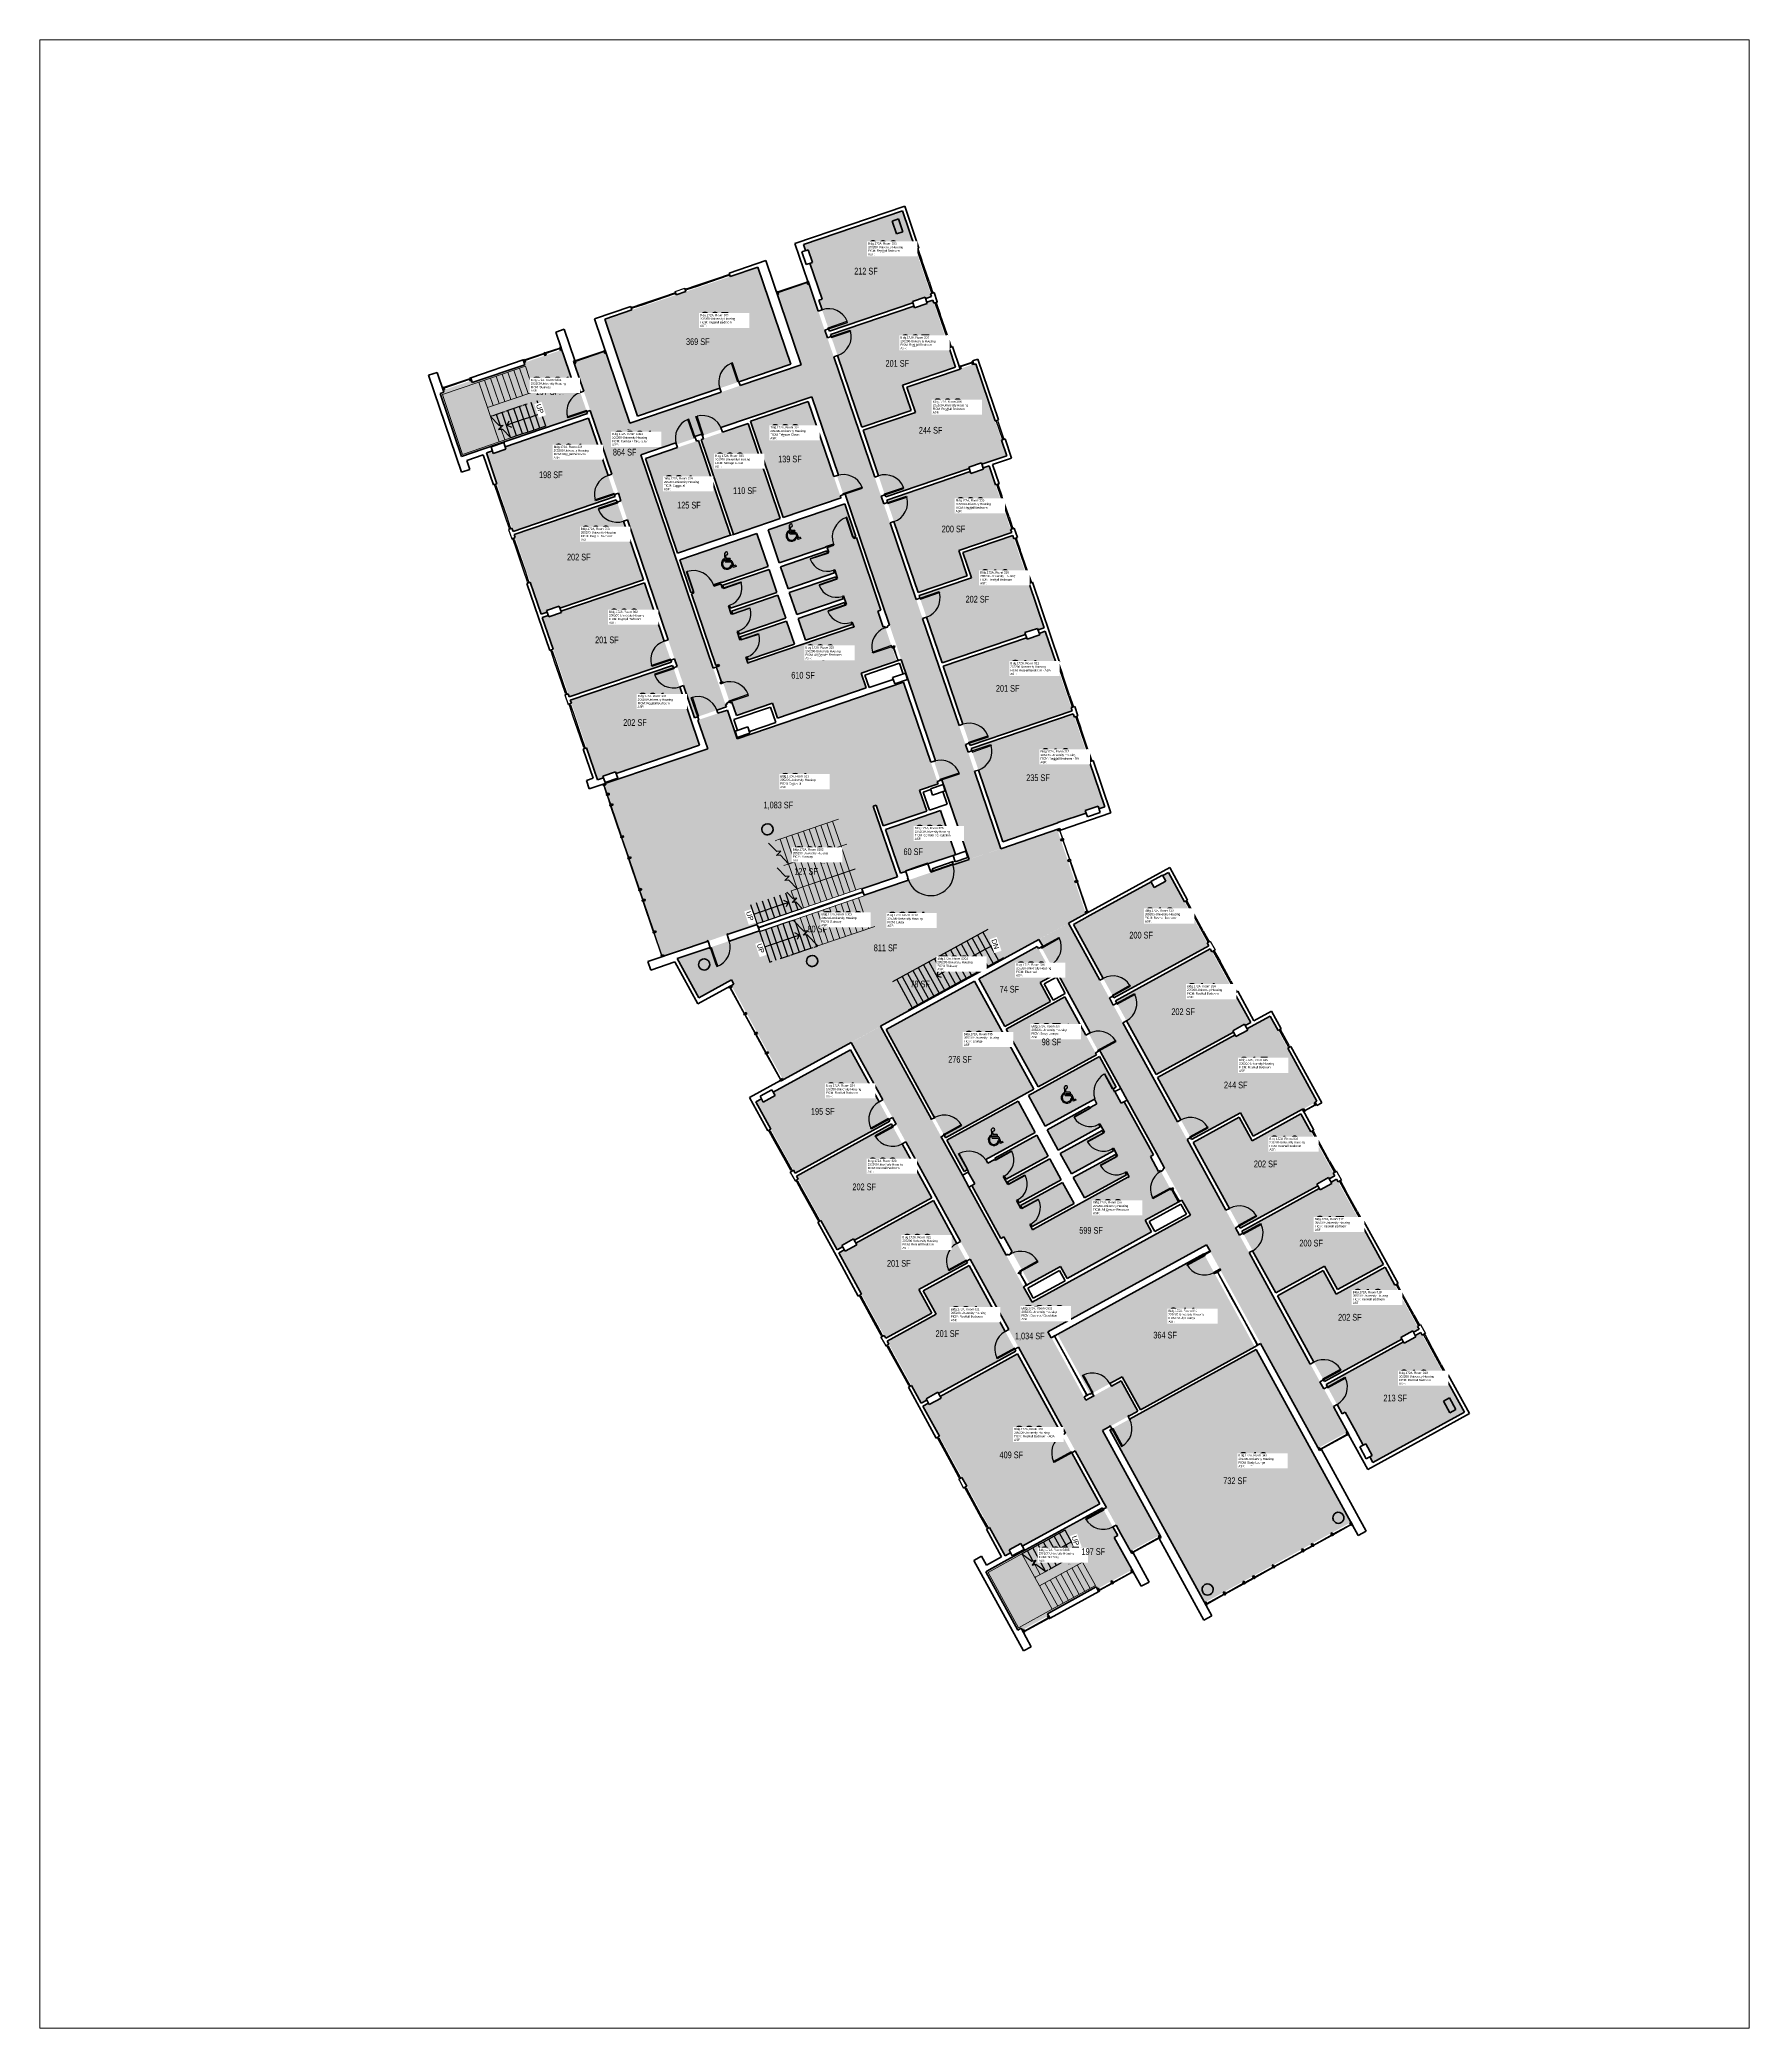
# Paper-space layout 'Layout1' of a CAD drawing. Header units: inches. Extents: x 0 to 8.5, y 1.12 to 11.
# The model-space entities are those that its viewports show. They can reach past a viewport. Long polylines and large blocks are cut down to what shows.
import ezdxf
from ezdxf.enums import TextEntityAlignment as Align

# ---------------------------------------------------------------- set-up
doc = ezdxf.new("R2010")
doc.units = ezdxf.units.IN
doc.header["$LTSCALE"] = 100
doc.header["$MEASUREMENT"] = 0
doc.linetypes.add('DASHED2', pattern=[0.375, 0.25, -0.125])
doc.layers.get('0').update_dxf_attribs({"linetype": 'CONTINUOUS'})
for name, color, linetype in [('A-COLS', 5, 'CONTINUOUS'), ('A-DOOR', 2, 'CONTINUOUS'), ('A-FLOR', 3, 'CONTINUOUS'), ('A-GLAZ', 1, 'CONTINUOUS'), ('A-IDEN-ICON', 4, 'CONTINUOUS'), ('A-IDEN-RNUM', 7, 'CONTINUOUS'), ('A-IDEN-SNUM', 4, 'CONTINUOUS'), ('A-IDEN-VNUM', 4, 'CONTINUOUS'), ('A-WALL', 5, 'CONTINUOUS'), ('AREA-TEXT', 3, 'CONTINUOUS'), ('Rooms-Category-Color', 7, 'CONTINUOUS'), ('Rooms-College-Color', 7, 'CONTINUOUS'), ('Rooms-Department-Color', 7, 'CONTINUOUS'), ('Rooms-Division-Color', 7, 'CONTINUOUS'), ('Rooms-Information', 7, 'CONTINUOUS')]:
    doc.layers.add(name, color=color, linetype=linetype)
doc.styles.add('Arial', font='arial.ttf')
doc.styles.add('CP_AREA', font='arial.ttf', dxfattribs={"height": 15})
doc.styles.add('CP_ROOMSNUMBER', font='arial.ttf', dxfattribs={"height": 1})
doc.styles.add('CP_ROOMVNUMBER', font='arial.ttf', dxfattribs={"width": 0.85, "height": 0.075})

# ---------------------------------------------------------------- blocks, each defined once
blk = doc.blocks.new('B2 ELEVATOR DOOR UPPER LEVELS - 14_Elevator Door_3_-6_ x 7_-0_-6107153-LEVEL 3')
at = {"layer": 'A-DOOR', "color": 7}
for p, q in [((0, -4.125), (-21, -4.125)), ((-21, -4.125), (-21, -5.125)), ((-21, -5.125), (0, -5.125)), ((21, -4.125), (0, -4.125)), ((0, -4.125), (0, -5.125)), ((0, -5.125), (0, -4.125)), ((0, -5.125), (21, -5.125)), ((21, -5.125), (21, -4.125))]:
    blk.add_line(p, q, dxfattribs=at)
blk = doc.blocks.new('Single-Flush Vision - 36_ x 84_-3807650-LEVEL 3')
at = {"layer": 'A-DOOR'}
for p, q in [((16, 2.9375), (16, 38.9375)), ((18, 38.9375), (16, 38.9375)), ((18, 2.9375), (18, 38.9375)), ((18, 2.9375), (16, 2.9375))]:
    blk.add_line(p, q, dxfattribs=at)
at = {"layer": 'A-DOOR', "lineweight": 25}
blk.add_arc((18, 2.9375), 36, 90, 180, dxfattribs=at)
blk = doc.blocks.new('Single-Flush Vision - 36_ x 84_ - 90 MIN-2273797-LEVEL 3')
at = {"layer": 'A-DOOR'}
for p, q in [((16, -3.25), (16, -39.25)), ((18, -3.25), (16, -3.25)), ((18, -3.25), (18, -39.25)), ((18, -39.25), (16, -39.25))]:
    blk.add_line(p, q, dxfattribs=at)
at = {"layer": 'A-DOOR', "lineweight": 25}
blk.add_arc((18, -3.25), 36, 180, 270, dxfattribs=at)
blk = doc.blocks.new('08_Single-Flush - 08_Single-Flush_3_-0_ x 7_-0_-5597139-LEVEL 3')
at = {"layer": 'A-DOOR', "color": 7}
for p, q in [((16, -3.6), (16, -39.6)), ((18, -3.6), (16, -3.6)), ((18, -3.6), (18, -39.6)), ((18, -39.6), (16, -39.6))]:
    blk.add_line(p, q, dxfattribs=at)
at = {"layer": 'A-DOOR', "lineweight": 25}
blk.add_arc((18, -3.6), 36, 180, 266.8153, dxfattribs=at)
blk = doc.blocks.new('08_Single-Flush - 08_Single-Flush_3_-0_ x 7_-0_-5597140-LEVEL 3')
at = {"layer": 'A-DOOR', "color": 7}
for p, q in [((16, 3.6), (16, 39.6)), ((18, 39.6), (16, 39.6)), ((18, 3.6), (18, 39.6)), ((18, 3.6), (16, 3.6))]:
    blk.add_line(p, q, dxfattribs=at)
at = {"layer": 'A-DOOR', "lineweight": 25}
blk.add_arc((18, 3.6), 36, 93.1847, 180, dxfattribs=at)
blk = doc.blocks.new('08_Single-Flush - 08_Single-Flush_3_-0_ x 7_-0_ 45 MIN-2224422-LEVEL 3')
at = {"layer": 'A-DOOR', "color": 7}
for p, q in [((16, -2.9), (16, -38.9)), ((18, -2.9), (16, -2.9)), ((18, -2.9), (18, -38.9)), ((18, -38.9), (16, -38.9))]:
    blk.add_line(p, q, dxfattribs=at)
at = {"layer": 'A-DOOR', "lineweight": 25}
blk.add_arc((18, -2.9), 36, 180, 266.8153, dxfattribs=at)
blk = doc.blocks.new('08_Single-Flush - 08_Single-Flush_3_-0_ x 7_-0_ 45 MIN-2224386-LEVEL 3')
at = {"layer": 'A-DOOR', "color": 7}
for p, q in [((16, 2.9), (16, 38.9)), ((18, 38.9), (16, 38.9)), ((18, 2.9), (18, 38.9)), ((18, 2.9), (16, 2.9))]:
    blk.add_line(p, q, dxfattribs=at)
at = {"layer": 'A-DOOR', "lineweight": 25}
blk.add_arc((18, 2.9), 36, 93.1847, 180, dxfattribs=at)
blk = doc.blocks.new('Single-Flush Vision - 36_ x 84_ - 90 MIN-2273798-LEVEL 3')
at = {"layer": 'A-DOOR'}
for p, q in [((16, 3.25), (16, 39.25)), ((18, 39.25), (16, 39.25)), ((18, 3.25), (18, 39.25)), ((18, 3.25), (16, 3.25))]:
    blk.add_line(p, q, dxfattribs=at)
at = {"layer": 'A-DOOR', "lineweight": 25}
blk.add_arc((18, 3.25), 36, 90, 180, dxfattribs=at)
blk = doc.blocks.new('Single-Flush Vision - 36_ x 84_-2222899-LEVEL 3')
at = {"layer": 'A-DOOR'}
for p, q in [((16, -2.9375), (16, -38.9375)), ((18, -2.9375), (16, -2.9375)), ((18, -2.9375), (18, -38.9375)), ((18, -38.9375), (16, -38.9375))]:
    blk.add_line(p, q, dxfattribs=at)
at = {"layer": 'A-DOOR', "lineweight": 25}
blk.add_arc((18, -2.9375), 36, 180, 270, dxfattribs=at)
blk = doc.blocks.new('ELEVATOR FIRE DOOR - 3_-6_ x 7_-0_-4060432-LEVEL 3')
at = {"layer": 'A-DOOR', "color": 7}
for p, q in [((20.9, -0.1), (62.9, -0.1)), ((20.9, -2.1), (20.9, -0.1)), ((62.9, -2.1), (20.9, -2.1)), ((62.9, -0.1), (62.9, -2.1))]:
    blk.add_line(p, q, dxfattribs=at)
at = {"layer": 'A-DOOR', "lineweight": 25}
blk.add_arc((20.9, -1.4), 42, 175.5033, 359.0353, dxfattribs=at)
blk = doc.blocks.new('08_Single-Flush - 08_Single-Flush_3_-0_ x 7_-0_-3393117-LEVEL 3')
at = {"layer": 'A-DOOR', "color": 7}
for p, q in [((16, -2.5), (16, -38.4)), ((18, -2.5), (16, -2.5)), ((18, -2.5), (18, -38.4)), ((18, -38.4), (16, -38.4))]:
    blk.add_line(p, q, dxfattribs=at)
at = {"layer": 'A-DOOR', "lineweight": 25}
blk.add_arc((18, -2.5), 36, 180, 266.8153, dxfattribs=at)
blk = doc.blocks.new('08_Single-Flush - 08_Single-Flush_3_-0_ x 7_-0_-3393118-LEVEL 3')
at = {"layer": 'A-DOOR', "color": 7}
for p, q in [((16, 2.5), (16, 38.4)), ((18, 38.4), (16, 38.4)), ((18, 2.5), (18, 38.4)), ((18, 2.5), (16, 2.5))]:
    blk.add_line(p, q, dxfattribs=at)
at = {"layer": 'A-DOOR', "lineweight": 25}
blk.add_arc((18, 2.5), 36, 93.1847, 180, dxfattribs=at)
blk = doc.blocks.new('Panel Door - Panel Door_2_-9_ x 7_-8_-4517476-LEVEL 3')
at = {"layer": 'A-DOOR', "color": 7}
for p, q in [((15.5, -1.1), (15.5, -34)), ((16.5, -1.1), (15.5, -1.1)), ((16.5, -34), (15.5, -34)), ((16.5, -1.1), (16.5, -34))]:
    blk.add_line(p, q, dxfattribs=at)
at = {"layer": 'A-DOOR', "lineweight": 25}
blk.add_arc((16.5, -1.1), 33, 180, 268.2635, dxfattribs=at)
blk = doc.blocks.new('Panel Door - Panel Door_2_-9_ x 7_-8_-4517478-LEVEL 3')
at = {"layer": 'A-DOOR', "color": 7}
for p, q in [((15.5, 1.1), (15.5, 34)), ((16.5, 34), (15.5, 34)), ((16.5, 1.1), (15.5, 1.1)), ((16.5, 1.1), (16.5, 34))]:
    blk.add_line(p, q, dxfattribs=at)
at = {"layer": 'A-DOOR', "lineweight": 25}
blk.add_arc((16.5, 1.1), 33, 91.7365, 180, dxfattribs=at)
blk = doc.blocks.new('Panel Door - Panel Door_3_-2_ x 7_-8_-4517477-LEVEL 3')
at = {"layer": 'A-DOOR', "color": 7}
for p, q in [((18, 1.1), (18, 39)), ((19, 39), (18, 39)), ((19, 1.1), (19, 39)), ((19, 1.1), (18, 1.1))]:
    blk.add_line(p, q, dxfattribs=at)
at = {"layer": 'A-DOOR', "lineweight": 25}
blk.add_arc((19, 1.1), 38, 91.508, 180, dxfattribs=at)
blk = doc.blocks.new('Panel Door - Panel Door_3_-2_ x 7_-8_-4517475-LEVEL 3')
at = {"layer": 'A-DOOR', "color": 7}
for p, q in [((18, -1.1), (18, -39)), ((19, -1.1), (18, -1.1)), ((19, -1.1), (19, -39)), ((19, -39), (18, -39))]:
    blk.add_line(p, q, dxfattribs=at)
at = {"layer": 'A-DOOR', "lineweight": 25}
blk.add_arc((19, -1.1), 38, 180, 268.492, dxfattribs=at)
blk = doc.blocks.new('Panel Door - Panel Door_3_-2_ x 7_-8_-V58-LEVEL 3')
at = {"layer": 'A-DOOR', "color": 7}
for p, q in [((18, 8.3), (18, 39)), ((19, 39), (18, 39)), ((19, 8.3), (19, 39))]:
    blk.add_line(p, q, dxfattribs=at)
at = {"layer": 'A-DOOR', "lineweight": 25}
blk.add_arc((19, 1.1), 38, 91.508, 168.978, dxfattribs=at)
blk = doc.blocks.new('Panel Door - Panel Door_3_-2_ x 7_-8_-V59-LEVEL 3')
at = {"layer": 'A-DOOR', "color": 7}
for p, q in [((18, -6.3), (18, -39)), ((19, -6.3), (19, -39)), ((19, -39), (18, -39))]:
    blk.add_line(p, q, dxfattribs=at)
at = {"layer": 'A-DOOR', "lineweight": 25}
for start, end in [(180, 181.2209), (187.9472, 268.492)]:
    blk.add_arc((19, -1.1), 38, start, end, dxfattribs=at)
blk = doc.blocks.new('CPHC')
for p, q in [((4.7, 9.6), (4.6, 10.7)), ((5.5, 8), (5, 15.8)), ((5.5, 8), (10.8, 8)), ((6.3, 11), (6.1, 14.1)), ((10, 11), (6.3, 11)), ((6.4, 10), (10, 10)), ((6.4, 9), (6.4, 10)), ((11.5, 9), (6.4, 9)), ((10, 11), (10, 10)), ((10.8, 8), (12.7, 3)), ((10.9, 5.7), (11.5, 4.2)), ((11.5, 9), (13.3, 4.3)), ((15.2, 3.9), (12.7, 3)), ((14.8, 4.9), (13.3, 4.3)), ((14.8, 4.9), (15.2, 3.9))]:
    blk.add_line(p, q)
for centre, radius, start, end in [((7, 6.3), 5, 118.3454, 334.8586), ((7, 6.3), 4, 125.1719, 350.8537), ((6.4, 15.5), 1.38, 260.2584, 166.6451)]:
    blk.add_arc(centre, radius, start, end)

msp = doc.modelspace()

# ---------------------------------------------------------------- hatches: boundary and pattern name
at = {"layer": 'Rooms-Category-Color', "true_color": 0x728ef3}
for points in [[(69232660.1, 27663708.3), (69232663.8, 27663697.5), (69232668.3, 27663699.1), (69232676, 27663676.3), (69232671.5, 27663674.8), (69232693.3, 27663610.6), (69232687.5, 27663608.6), (69232706.3, 27663553.1), (69232855.9, 27663603.9), (69232855.9, 27663603.9), (69232855.1, 27663606.5), (69232877.7, 27663614.2), (69232878.7, 27663611.5), (69232889.4, 27663615.1), (69232837.3, 27663768.5)], [(69232363.1, 27663401.1), (69232637.4, 27663494.3), (69232578.4, 27663667.9), (69232304.1, 27663574.7)], [(69232837.3, 27663456.8), (69232932.2, 27663489), (69232891.5, 27663608.9), (69232880.8, 27663605.3), (69232881.6, 27663602.9), (69232858.9, 27663595.2), (69232857.8, 27663598.3), (69232708.2, 27663547.5), (69232764.7, 27663381.4), (69232852.7, 27663411.3)], [(69232956.6, 27663307.4), (69232955.7, 27663310.1), (69232978.4, 27663317.9), (69232979.3, 27663315.1), (69232993.1, 27663319.8), (69233024.1, 27663330.4), (69232968.2, 27663495.1), (69232964.9, 27663493.9), (69232964.7, 27663494.3), (69232940.1, 27663485.9), (69232940.2, 27663485.6), (69232844.7, 27663453.1), (69232860.2, 27663407.7), (69232766.6, 27663375.9), (69232807.1, 27663256.6)], [(69232103.2, 27663338.9), (69232092.5, 27663335.3), (69232092.9, 27663334), (69232140.1, 27663195.1), (69232323, 27663257.3), (69232275.4, 27663397.4), (69232125.9, 27663346.6), (69232127.3, 27663342.4), (69232104.6, 27663334.7)], [(69232618.5, 27663218.2), (69232560.9, 27663387.9), (69232516.2, 27663372.7), (69232479.9, 27663360.4), (69232477, 27663359.4), (69232534.6, 27663189.7)], [(69232981.4, 27663309), (69232982.3, 27663306.5), (69232959.5, 27663298.8), (69232958.5, 27663301.9), (69232809, 27663251.1), (69232865.1, 27663085.7), (69232953.2, 27663115.6), (69232937.8, 27663161), (69233032.7, 27663193.3), (69232992.1, 27663312.6)], [(69232200.1, 27663053.5), (69232222.9, 27663061.2), (69232224.1, 27663057.7), (69232373.5, 27663108.5), (69232324.9, 27663251.7), (69232142, 27663189.6), (69232190.4, 27663047), (69232201.1, 27663050.6)], [(69233034.6, 27663187.7), (69232945.2, 27663157.3), (69232960.6, 27663111.9), (69232867, 27663080.1), (69232908, 27662959.6), (69233057.5, 27663010.4), (69233056.4, 27663013.8), (69233079.1, 27663021.5), (69233080, 27663018.7), (69233090.7, 27663022.4)], [(69232226.7, 27663049.8), (69232223.7, 27663048.8), (69232204, 27663042.1), (69232203.2, 27663044.4), (69232192.5, 27663040.8), (69232240.8, 27662898.8), (69232423.7, 27662960.9), (69232375.4, 27663102.9), (69232225.9, 27663052.2)], [(69232958.1, 27662812), (69233141.1, 27662874.2), (69233092.8, 27663016.2), (69233082.1, 27663012.6), (69233082.9, 27663010.1), (69233063.3, 27663003.5), (69233060.2, 27663002.4), (69233059.4, 27663004.8), (69232909.8, 27662954)], [(69232242.6, 27662893.2), (69232291.1, 27662750.6), (69232294.6, 27662751.8), (69232297.4, 27662752.7), (69232299.7, 27662753.5), (69232301.8, 27662754.2), (69232300.8, 27662757.1), (69232323.5, 27662764.8), (69232324.5, 27662761.9), (69232474, 27662812.7), (69232459.2, 27662856.4), (69232425.6, 27662955.3)], [(69233143, 27662868.6), (69232960, 27662806.5), (69233016.6, 27662639.8), (69233041.7, 27662648.3), (69233111.9, 27662672.2), (69233115.5, 27662673.4), (69233115.3, 27662673.9), (69233118.1, 27662674.8), (69233166, 27662691.1), (69233164.4, 27662695.6), (69233187.2, 27662703.4), (69233188.7, 27662698.8), (69233199.4, 27662702.4)], [(69233165.8, 27662503.9), (69233143.5, 27662491.7), (69233215.7, 27662360.2), (69233385.3, 27662453.3), (69233313.1, 27662584.8), (69233303.2, 27662579.3), (69233308.6, 27662569.4), (69233287.5, 27662557.9), (69233282.1, 27662567.8), (69233175.9, 27662509.5), (69233173.4, 27662508.1), (69233173.4, 27662508)], [(69233449.3, 27662313.1), (69233450.6, 27662310.6), (69233460.6, 27662316.1), (69233388.1, 27662448.2), (69233218.5, 27662355.1), (69233291, 27662223), (69233429.6, 27662299.1), (69233428.3, 27662301.5)], [(69233079.8, 27662201), (69233142.5, 27662235.4), (69233184.7, 27662258.5), (69233183.3, 27662261), (69233164.9, 27662294.5), (69233127.9, 27662362), (69233106.9, 27662350.5), (69233104.6, 27662349.3), (69233104.6, 27662349.3), (69233023, 27662304.5)], [(69233465.2, 27662112.7), (69233553.2, 27662161), (69233553.3, 27662160.7), (69233576.1, 27662173.2), (69233576, 27662173.5), (69233579, 27662175.2), (69233495.3, 27662327.7), (69233466.6, 27662312), (69233453.8, 27662304.9), (69233455.1, 27662302.5), (69233434.1, 27662291), (69233432.4, 27662293.9), (69233293.8, 27662217.9), (69233354.8, 27662106.9), (69233442.1, 27662154.8)], [(69232744.3, 27662267.6), (69232671.3, 27662227.5), (69232626.5, 27662202.9), (69232624.4, 27662201.8), (69232624.3, 27662201.7), (69232623, 27662201), (69232605.7, 27662191.5), (69232609, 27662185.4), (69232588, 27662173.9), (69232584.6, 27662179.9), (69232574.7, 27662174.5), (69232644.8, 27662046.7), (69232814.4, 27662139.8)], [(69232889.7, 27662002.6), (69232817.3, 27662134.6), (69232647.6, 27662041.5), (69232720.1, 27661909.5), (69232730.1, 27661915), (69232730.1, 27661915), (69232728.8, 27661917.4), (69232747, 27661927.3), (69232749.8, 27661928.9), (69232751.1, 27661926.5)], [(69233550.3, 27662152.7), (69233462.9, 27662104.7), (69233439.8, 27662146.8), (69233357.6, 27662101.7), (69233441.9, 27661948.1), (69233580.5, 27662024.2), (69233578.9, 27662027.1), (69233599.9, 27662038.7), (69233601.2, 27662036.3), (69233611.2, 27662041.7), (69233551.5, 27662150.6)], [(69233615.9, 27661838.2), (69233698.1, 27661883.4), (69233614.3, 27662036), (69233604.4, 27662030.6), (69233605.7, 27662028.2), (69233587.5, 27662018.2), (69233584.7, 27662016.6), (69233583.3, 27662019), (69233444.8, 27661942.9), (69233505.4, 27661832.4), (69233592.8, 27661880.3)], [(69232953.5, 27661886.4), (69232892.6, 27661997.5), (69232753.9, 27661921.4), (69232755.6, 27661918.4), (69232734.6, 27661906.9), (69232734.5, 27661906.8), (69232733.2, 27661909.3), (69232723.2, 27661903.8), (69232807.1, 27661751.1), (69232889.5, 27661796.3), (69232866.3, 27661838.6)], [(69233040.3, 27661728.3), (69232956.3, 27661881.3), (69232874.3, 27661836.3), (69232897.5, 27661794), (69232809.9, 27661745.9), (69232870.7, 27661635.2), (69232880.7, 27661640.6), (69232879.4, 27661643), (69232897.6, 27661653), (69232900.4, 27661654.5), (69232901.7, 27661652.2)], [(69233376.6, 27661902.2), (69233114.5, 27661758.3), (69233173.4, 27661650.9), (69233230.6, 27661682.3), (69233263, 27661623.2), (69233389.8, 27661692.8), (69233389.7, 27661693.1), (69233467.8, 27661735.9)], [(69233701, 27661878.3), (69233613.5, 27661830.3), (69233590.4, 27661872.3), (69233508.3, 27661827.2), (69233592.6, 27661673.6), (69233731.2, 27661749.7), (69233729.5, 27661752.7), (69233750.5, 27661764.3), (69233751.9, 27661761.8), (69233761.9, 27661767.3)], [(69233574.3, 27661541.9), (69233572.9, 27661544.4), (69233571.7, 27661546.6), (69233563.6, 27661561.5), (69233470.5, 27661731.1), (69233392.4, 27661688.2), (69233263.3, 27661617.3), (69233208.4, 27661587.2), (69233309.6, 27661402.7), (69233310.8, 27661400.5), (69233312.2, 27661398), (69233378, 27661278.1), (69233640.1, 27661422)], [(69233673.5, 27661538.9), (69233679, 27661528.8), (69233843.3, 27661619), (69233765, 27661761.6), (69233755, 27661756.1), (69233756.3, 27661753.8), (69233738.1, 27661743.8), (69233735.3, 27661742.2), (69233734, 27661744.5), (69233595.4, 27661668.5), (69233624.2, 27661616), (69233629.6, 27661618.9), (69233647.9, 27661585.6), (69233647.9, 27661585.6), (69233661.9, 27661559.9), (69233666.3, 27661562.3), (69233677.9, 27661541.3)], [(69233190.3, 27661455), (69233043.1, 27661723.1), (69232904.5, 27661647), (69232906.2, 27661644), (69232885.2, 27661632.5), (69232883.8, 27661634.9), (69232873.8, 27661629.5), (69233020.7, 27661361.9), (69233030.7, 27661367.4), (69233028, 27661372.3), (69233049, 27661383.8), (69233051.7, 27661378.9)]]:
    msp.add_hatch(color=171, dxfattribs=at).paths.add_polyline_path(points)
at = {"layer": 'Rooms-Category-Color', "true_color": 0xadadad}
for points in [[(69232956.4, 27662608), (69233013.2, 27662627.3), (69232952.2, 27662806.9), (69232902, 27662954.5), (69232859.2, 27663080.5), (69232801.1, 27663251.5), (69232758.7, 27663376.3), (69232700.4, 27663548), (69232680.6, 27663606.3), (69232669.1, 27663640.2), (69232612.4, 27663620.9), (69232655.9, 27663492.9), (69232641.9, 27663488.1), (69232363.3, 27663393.5), (69232349.4, 27663388.7), (69232305.9, 27663516.8), (69232249.7, 27663497.7), (69232249.1, 27663497.5), (69232258, 27663471.1), (69232260.8, 27663462.8), (69232280.9, 27663403.8), (69232282.3, 27663399.7), (69232282.3, 27663399.7), (69232330.8, 27663256.8), (69232381.4, 27663108.1), (69232431.5, 27662960.5), (69232465.1, 27662861.5), (69232521.9, 27662880.8), (69232520.2, 27662885.9), (69232502, 27662939.4), (69232497.3, 27662953.1), (69232429.1, 27663153.9), (69232370.6, 27663326.3), (69232368.7, 27663331.9), (69232431.5, 27663353.3), (69232432.5, 27663350.4), (69232466.6, 27663362), (69232465.6, 27663364.9), (69232478.1, 27663369.1), (69232479.1, 27663366.3), (69232513.2, 27663377.9), (69232512.2, 27663380.7), (69232571.8, 27663400.9), (69232669.5, 27663434.1), (69232675.1, 27663436), (69232722.3, 27663296.9), (69232719.5, 27663296), (69232731.8, 27663259.7), (69232734.7, 27663260.7), (69232735.6, 27663258), (69232804.2, 27663055.8), (69232814.1, 27663026.8), (69232832.9, 27662971.6), (69232834.6, 27662966.6), (69232828.9, 27662964.7), (69232829.2, 27662963.7), (69232835.7, 27662963.2), (69232845, 27662935.7), (69232896, 27662785.8), (69232893.2, 27662784.8), (69232905.8, 27662747.5), (69232908.7, 27662748.5), (69232914.5, 27662731.3), (69232923.3, 27662705.2), (69232924.5, 27662701.8), (69232924.5, 27662701.7), (69232951.2, 27662623.2)], [(69232273.4, 27663405.7), (69232254.7, 27663460.7), (69232248.2, 27663458.5), (69232245.4, 27663466.8), (69232227.3, 27663519.8), (69232225, 27663519), (69232160.1, 27663497), (69232161.4, 27663493.3), (69232067.2, 27663461.3), (69232066, 27663465), (69232014.8, 27663447.6), (69232016.1, 27663444), (69232009.6, 27663441.8), (69232047.8, 27663329.1), (69232083.5, 27663341.2), (69232086, 27663342), (69232086, 27663342.1), (69232086.7, 27663342.3), (69232100.5, 27663347), (69232123.2, 27663354.7), (69232272.6, 27663405.4)], [(69232713.9, 27663294.1), (69232668.6, 27663427.6), (69232573.7, 27663395.4), (69232564.9, 27663392.4), (69232565.9, 27663389.5), (69232623.5, 27663219.9), (69232727.2, 27663255.1), (69232726.2, 27663257.8)], [(69232433.3, 27663344.5), (69232377.1, 27663325.4), (69232434.7, 27663155.8), (69232529.6, 27663188), (69232472, 27663357.7), (69232469.5, 27663356.8)], [(69232826.8, 27662962.9), (69232805.9, 27663024.6), (69232802.6, 27663023.5), (69232792.9, 27663052), (69232798.7, 27663053.9), (69232734, 27663244.5), (69232596.5, 27663197.8), (69232616.6, 27663138.6), (69232699.7, 27663166.8), (69232702, 27663160), (69232618.9, 27663131.7), (69232632.3, 27663092.5), (69232715.4, 27663120.7), (69232717.7, 27663113.8), (69232634.6, 27663085.6), (69232647.9, 27663046.3), (69232731, 27663074.5), (69232733.4, 27663067.7), (69232650.3, 27663039.4), (69232663.6, 27663000.1), (69232746.7, 27663028.4), (69232748.4, 27663023.4), (69232714.3, 27663011.8), (69232596.5, 27662971.8), (69232596.7, 27662971.3), (69232562.4, 27662960.2), (69232560.7, 27662965.2), (69232643.7, 27662993.4), (69232629.8, 27663034.6), (69232546.7, 27663006.4), (69232545, 27663011.3), (69232628.1, 27663039.5), (69232614.1, 27663080.7), (69232531, 27663052.5), (69232529.4, 27663057.5), (69232612.4, 27663085.7), (69232598.4, 27663126.9), (69232515.4, 27663098.7), (69232513.7, 27663103.7), (69232596.7, 27663131.9), (69232576.6, 27663191), (69232438.7, 27663144.2), (69232502.9, 27662955), (69232508.7, 27662957), (69232509.6, 27662954.3), (69232504.4, 27662952.5), (69232513.6, 27662925.4), (69232515.5, 27662926), (69232528.4, 27662888.1), (69232531.7, 27662889.3), (69232539.8, 27662865.4), (69232604.4, 27662887.4), (69232613.4, 27662860.9), (69232772.2, 27662914.8), (69232763.2, 27662941.3)], [(69232828, 27662576.9), (69232827.9, 27662577.5), (69232798.8, 27662662.9), (69232797.7, 27662666.4), (69232797.7, 27662666.4), (69232785, 27662703.6), (69232790, 27662705.3), (69232802.6, 27662668.1), (69232880.5, 27662694.5), (69232867.8, 27662731.7), (69232886, 27662737.9), (69232901.1, 27662743), (69232899.9, 27662746.7), (69232887.6, 27662782.9), (69232839.2, 27662925.3), (69232778.4, 27662904.6), (69232775.9, 27662903.8), (69232615.9, 27662849.4), (69232614.6, 27662849), (69232564.7, 27662832.1), (69232543.7, 27662824.9), (69232541.2, 27662824.1), (69232540.3, 27662826.5), (69232536.7, 27662837.3), (69232529.3, 27662859.1), (69232528.4, 27662861.6), (69232523.8, 27662875.2), (69232471.1, 27662857.3), (69232488.5, 27662806.2), (69232328, 27662751.6), (69232305.3, 27662743.9), (69232303.2, 27662743.2), (69232303.4, 27662742.7), (69232408.2, 27662434.3), (69232426.5, 27662440.5), (69232427.3, 27662440.8), (69232430.4, 27662441.8), (69232577.1, 27662491.7), (69232565.1, 27662527.2), (69232639.8, 27662552.5), (69232609.6, 27662641.5), (69232722.3, 27662679.8), (69232764.6, 27662555.4)], [(69232833.6, 27662583.2), (69232932, 27662616.7), (69232905.3, 27662695.3), (69232885.3, 27662688.5), (69232806.9, 27662661.8)], [(69232531.2, 27662392.3), (69232535.3, 27662384.8), (69232530.9, 27662382.4), (69232623.3, 27662213.9), (69232848.6, 27662337.2), (69232819.9, 27662389.5), (69232990.7, 27662483.2), (69233019.4, 27662431), (69233165.4, 27662511.1), (69233114.2, 27662661.5), (69232768.5, 27662544), (69232787.5, 27662487.9), (69232600, 27662424.2), (69232581, 27662480.3), (69232434.1, 27662430.5), (69232472.7, 27662360.2)], [(69232722.5, 27662679.9), (69232764.1, 27662556.8), (69232576.7, 27662493.1), (69232565.1, 27662527.2), (69232639.8, 27662552.5), (69232609.6, 27662641.5)], [(69232581.4, 27662479.2), (69232600, 27662424.2), (69232787.5, 27662487.9), (69232768.9, 27662542.8)], [(69233297.9, 27661399.1), (69233195.3, 27661586), (69233258.4, 27661620.7), (69233228.5, 27661675.2), (69233165.4, 27661640.5), (69233103.9, 27661752.5), (69233103.4, 27661752.2), (69233097.6, 27661762.8), (69233103.4, 27661765.9), (69233376, 27661915.6), (69233381.4, 27661918.5), (69233387.2, 27661908), (69233387.1, 27661907.9), (69233475.7, 27661746.5), (69233478.3, 27661741.8), (69233478.3, 27661741.8), (69233479.7, 27661739.2), (69233574.1, 27661567.3), (69233581.1, 27661554.6), (69233633.8, 27661583.5), (69233617.9, 27661612.5), (69233617.9, 27661612.5), (69233587.7, 27661667.6), (69233500.5, 27661826.3), (69233437, 27661942), (69233349.8, 27662100.8), (69233286.1, 27662217), (69233210.8, 27662354.1), (69233134.1, 27662493.8), (69233081.5, 27662464.9), (69233087.6, 27662453.7), (69233085, 27662452.3), (69233103.4, 27662418.7), (69233106.1, 27662420.2), (69233115.9, 27662402.2), (69233134.4, 27662368.6), (69233134.4, 27662368.6), (69233172.7, 27662298.8), (69233170.1, 27662297.3), (69233188.5, 27662263.8), (69233191.1, 27662265.2), (69233192.4, 27662262.8), (69233192.4, 27662262.8), (69233239.4, 27662177.3), (69233291.3, 27662082.7), (69233291.6, 27662082.2), (69233291.6, 27662082.2), (69233306.5, 27662055), (69233337.2, 27661999), (69233337.5, 27661998.5), (69233338.8, 27661996.2), (69233352.6, 27661971.2), (69233289, 27661936.3), (69233289, 27661936.3), (69233133, 27661850.7), (69233069.2, 27661815.6), (69233055.4, 27661840.7), (69233053.6, 27661843.9), (69233051.1, 27661848.5), (69233023.1, 27661899.5), (69233007.9, 27661927.1), (69233008, 27661927.1), (69232938.1, 27662054.3), (69232910.3, 27662105), (69232798.1, 27662309.4), (69232745.5, 27662280.5), (69232822.2, 27662140.7), (69232897.5, 27662003.5), (69232961.3, 27661887.4), (69233048.1, 27661729.2), (69233196.7, 27661458.5), (69233196.7, 27661458.5), (69233198.7, 27661454.8), (69233228.2, 27661401.2), (69233228.2, 27661401.2), (69233233, 27661392.4), (69233245.2, 27661370.2)], [(69232819.9, 27662389.5), (69232847.8, 27662338.6), (69233018.6, 27662432.4), (69232990.7, 27662483.2)], [(69233078.5, 27662452), (69232973.6, 27662394.5), (69233020.5, 27662309.1), (69233102.1, 27662353.9), (69233083.7, 27662387.5), (69233106.9, 27662400.2), (69233098.3, 27662415.9), (69233079.9, 27662449.4)], [(69233330.1, 27661994.4), (69233298.8, 27662051.4), (69233295.7, 27662049.7), (69233281, 27662076.4), (69233286.4, 27662079.4), (69233234.2, 27662174.5), (69233228.9, 27662171.6), (69233217.4, 27662192.6), (69233216.9, 27662192.3), (69233214.1, 27662197.4), (69233219.9, 27662200.6), (69233189.8, 27662255.4), (69233062.5, 27662185.5), (69233092.6, 27662130.7), (69233180.8, 27662179.1), (69233185.3, 27662170.9), (69233174.2, 27662164.8), (69233174.6, 27662164), (69233172.8, 27662163), (69233171.3, 27662165.7), (69233096.1, 27662124.4), (69233116.1, 27662088), (69233191.3, 27662129.3), (69233194.8, 27662122.9), (69233119.6, 27662081.6), (69233139.5, 27662045.2), (69233214.7, 27662086.5), (69233218.2, 27662080.2), (69233143, 27662038.9), (69233163, 27662002.5), (69233239.1, 27662044.3), (69233241.7, 27662039.7), (69233209.2, 27662021.9), (69233103.4, 27661963.8), (69233103.7, 27661963.4), (69233071.9, 27661946.5), (69233069.3, 27661951.1), (69233144.6, 27661992.4), (69233123.9, 27662030.1), (69233048.6, 27661988.8), (69233046.1, 27661993.4), (69233121.3, 27662034.7), (69233100.7, 27662072.4), (69233025.4, 27662031.1), (69233022.9, 27662035.7), (69233098.1, 27662077), (69233077.4, 27662114.7), (69233002.2, 27662073.4), (69232989, 27662066.5), (69232986.6, 27662070.8), (69233074.9, 27662119.3), (69233044.1, 27662175.4), (69232916.7, 27662105.5), (69232947.5, 27662049.4), (69232953.2, 27662052.5), (69232955.3, 27662048.8), (69232954.9, 27662048.6), (69232966.5, 27662027.6), (69232961.1, 27662024.7), (69233013.1, 27661929.9), (69233018.5, 27661932.9), (69233033.6, 27661905.3), (69233064.6, 27661848.8), (69233120.3, 27661879.3), (69233131.9, 27661858.3), (69233283.2, 27661941.4), (69233271.7, 27661962.4)], [(69233216.4, 27661394.7), (69233222.5, 27661398), (69233195.1, 27661447.9), (69233194.4, 27661447.5), (69233055.8, 27661371.4), (69233034.8, 27661359.9), (69233024.8, 27661354.5), (69233024.8, 27661354.4), (69233024.8, 27661354.4), (69233021.9, 27661352.9), (69232986.3, 27661333.3), (69233043.5, 27661229), (69233049.6, 27661232.3), (69233051.4, 27661228.9), (69233098.7, 27661254.9), (69233096.9, 27661258.3), (69233184.1, 27661306.1), (69233185.9, 27661302.7), (69233248.2, 27661336.9), (69233221.2, 27661386), (69233221.2, 27661386)]]:
    msp.add_hatch(color=253, dxfattribs=at).paths.add_polyline_path(points)
at = {"layer": 'Rooms-Category-Color', "true_color": 0xffe090}
msp.add_hatch(color=41, dxfattribs=at).paths.add_polyline_path([(69233014.4, 27662165.1), (69233072.3, 27662196.9), (69233014.3, 27662302.7), (69232966.2, 27662390.4), (69232808, 27662303.6), (69232914.2, 27662110.1)])
at = {"layer": 'Rooms-College-Color', "true_color": 0xadadad}
for points in [[(69232660.1, 27663708.3), (69232663.8, 27663697.5), (69232668.3, 27663699.1), (69232676, 27663676.3), (69232671.5, 27663674.8), (69232693.3, 27663610.6), (69232687.5, 27663608.6), (69232706.3, 27663553.1), (69232855.9, 27663603.9), (69232855.9, 27663603.9), (69232855.1, 27663606.5), (69232877.7, 27663614.2), (69232878.7, 27663611.5), (69232889.4, 27663615.1), (69232837.3, 27663768.5)], [(69232363.1, 27663401.1), (69232637.4, 27663494.3), (69232578.4, 27663667.9), (69232304.1, 27663574.7)], [(69232956.4, 27662608), (69233013.2, 27662627.3), (69232952.2, 27662806.9), (69232902, 27662954.5), (69232859.2, 27663080.5), (69232801.1, 27663251.5), (69232758.7, 27663376.3), (69232700.4, 27663548), (69232680.6, 27663606.3), (69232669.1, 27663640.2), (69232612.4, 27663620.9), (69232655.9, 27663492.9), (69232641.9, 27663488.1), (69232363.3, 27663393.5), (69232349.4, 27663388.7), (69232305.9, 27663516.8), (69232249.7, 27663497.7), (69232249.1, 27663497.5), (69232258, 27663471.1), (69232260.8, 27663462.8), (69232280.9, 27663403.8), (69232282.3, 27663399.7), (69232282.3, 27663399.7), (69232330.8, 27663256.8), (69232381.4, 27663108.1), (69232431.5, 27662960.5), (69232465.1, 27662861.5), (69232521.9, 27662880.8), (69232520.2, 27662885.9), (69232502, 27662939.4), (69232497.3, 27662953.1), (69232429.1, 27663153.9), (69232370.6, 27663326.3), (69232368.7, 27663331.9), (69232431.5, 27663353.3), (69232432.5, 27663350.4), (69232466.6, 27663362), (69232465.6, 27663364.9), (69232478.1, 27663369.1), (69232479.1, 27663366.3), (69232513.2, 27663377.9), (69232512.2, 27663380.7), (69232571.8, 27663400.9), (69232669.5, 27663434.1), (69232675.1, 27663436), (69232722.3, 27663296.9), (69232719.5, 27663296), (69232731.8, 27663259.7), (69232734.7, 27663260.7), (69232735.6, 27663258), (69232804.2, 27663055.8), (69232814.1, 27663026.8), (69232832.9, 27662971.6), (69232834.6, 27662966.6), (69232828.9, 27662964.7), (69232829.2, 27662963.7), (69232835.7, 27662963.2), (69232845, 27662935.7), (69232896, 27662785.8), (69232893.2, 27662784.8), (69232905.8, 27662747.5), (69232908.7, 27662748.5), (69232914.5, 27662731.3), (69232923.3, 27662705.2), (69232924.5, 27662701.8), (69232924.5, 27662701.7), (69232951.2, 27662623.2)], [(69232837.3, 27663456.8), (69232932.2, 27663489), (69232891.5, 27663608.9), (69232880.8, 27663605.3), (69232881.6, 27663602.9), (69232858.9, 27663595.2), (69232857.8, 27663598.3), (69232708.2, 27663547.5), (69232764.7, 27663381.4), (69232852.7, 27663411.3)], [(69232273.4, 27663405.7), (69232254.7, 27663460.7), (69232248.2, 27663458.5), (69232245.4, 27663466.8), (69232227.3, 27663519.8), (69232225, 27663519), (69232160.1, 27663497), (69232161.4, 27663493.3), (69232067.2, 27663461.3), (69232066, 27663465), (69232014.8, 27663447.6), (69232016.1, 27663444), (69232009.6, 27663441.8), (69232047.8, 27663329.1), (69232083.5, 27663341.2), (69232086, 27663342), (69232086, 27663342.1), (69232086.7, 27663342.3), (69232100.5, 27663347), (69232123.2, 27663354.7), (69232272.6, 27663405.4)], [(69232956.6, 27663307.4), (69232955.7, 27663310.1), (69232978.4, 27663317.9), (69232979.3, 27663315.1), (69232993.1, 27663319.8), (69233024.1, 27663330.4), (69232968.2, 27663495.1), (69232964.9, 27663493.9), (69232964.7, 27663494.3), (69232940.1, 27663485.9), (69232940.2, 27663485.6), (69232844.7, 27663453.1), (69232860.2, 27663407.7), (69232766.6, 27663375.9), (69232807.1, 27663256.6)], [(69232713.9, 27663294.1), (69232668.6, 27663427.6), (69232573.7, 27663395.4), (69232564.9, 27663392.4), (69232565.9, 27663389.5), (69232623.5, 27663219.9), (69232727.2, 27663255.1), (69232726.2, 27663257.8)], [(69232103.2, 27663338.9), (69232092.5, 27663335.3), (69232092.9, 27663334), (69232140.1, 27663195.1), (69232323, 27663257.3), (69232275.4, 27663397.4), (69232125.9, 27663346.6), (69232127.3, 27663342.4), (69232104.6, 27663334.7)], [(69232618.5, 27663218.2), (69232560.9, 27663387.9), (69232516.2, 27663372.7), (69232479.9, 27663360.4), (69232477, 27663359.4), (69232534.6, 27663189.7)], [(69232433.3, 27663344.5), (69232377.1, 27663325.4), (69232434.7, 27663155.8), (69232529.6, 27663188), (69232472, 27663357.7), (69232469.5, 27663356.8)], [(69232981.4, 27663309), (69232982.3, 27663306.5), (69232959.5, 27663298.8), (69232958.5, 27663301.9), (69232809, 27663251.1), (69232865.1, 27663085.7), (69232953.2, 27663115.6), (69232937.8, 27663161), (69233032.7, 27663193.3), (69232992.1, 27663312.6)], [(69232200.1, 27663053.5), (69232222.9, 27663061.2), (69232224.1, 27663057.7), (69232373.5, 27663108.5), (69232324.9, 27663251.7), (69232142, 27663189.6), (69232190.4, 27663047), (69232201.1, 27663050.6)], [(69232826.8, 27662962.9), (69232805.9, 27663024.6), (69232802.6, 27663023.5), (69232792.9, 27663052), (69232798.7, 27663053.9), (69232734, 27663244.5), (69232596.5, 27663197.8), (69232616.6, 27663138.6), (69232699.7, 27663166.8), (69232702, 27663160), (69232618.9, 27663131.7), (69232632.3, 27663092.5), (69232715.4, 27663120.7), (69232717.7, 27663113.8), (69232634.6, 27663085.6), (69232647.9, 27663046.3), (69232731, 27663074.5), (69232733.4, 27663067.7), (69232650.3, 27663039.4), (69232663.6, 27663000.1), (69232746.7, 27663028.4), (69232748.4, 27663023.4), (69232714.3, 27663011.8), (69232596.5, 27662971.8), (69232596.7, 27662971.3), (69232562.4, 27662960.2), (69232560.7, 27662965.2), (69232643.7, 27662993.4), (69232629.8, 27663034.6), (69232546.7, 27663006.4), (69232545, 27663011.3), (69232628.1, 27663039.5), (69232614.1, 27663080.7), (69232531, 27663052.5), (69232529.4, 27663057.5), (69232612.4, 27663085.7), (69232598.4, 27663126.9), (69232515.4, 27663098.7), (69232513.7, 27663103.7), (69232596.7, 27663131.9), (69232576.6, 27663191), (69232438.7, 27663144.2), (69232502.9, 27662955), (69232508.7, 27662957), (69232509.6, 27662954.3), (69232504.4, 27662952.5), (69232513.6, 27662925.4), (69232515.5, 27662926), (69232528.4, 27662888.1), (69232531.7, 27662889.3), (69232539.8, 27662865.4), (69232604.4, 27662887.4), (69232613.4, 27662860.9), (69232772.2, 27662914.8), (69232763.2, 27662941.3)], [(69233034.6, 27663187.7), (69232945.2, 27663157.3), (69232960.6, 27663111.9), (69232867, 27663080.1), (69232908, 27662959.6), (69233057.5, 27663010.4), (69233056.4, 27663013.8), (69233079.1, 27663021.5), (69233080, 27663018.7), (69233090.7, 27663022.4)], [(69232226.7, 27663049.8), (69232223.7, 27663048.8), (69232204, 27663042.1), (69232203.2, 27663044.4), (69232192.5, 27663040.8), (69232240.8, 27662898.8), (69232423.7, 27662960.9), (69232375.4, 27663102.9), (69232225.9, 27663052.2)], [(69232958.1, 27662812), (69233141.1, 27662874.2), (69233092.8, 27663016.2), (69233082.1, 27663012.6), (69233082.9, 27663010.1), (69233063.3, 27663003.5), (69233060.2, 27663002.4), (69233059.4, 27663004.8), (69232909.8, 27662954)], [(69232242.6, 27662893.2), (69232291.1, 27662750.6), (69232294.6, 27662751.8), (69232297.4, 27662752.7), (69232299.7, 27662753.5), (69232301.8, 27662754.2), (69232300.8, 27662757.1), (69232323.5, 27662764.8), (69232324.5, 27662761.9), (69232474, 27662812.7), (69232459.2, 27662856.4), (69232425.6, 27662955.3)], [(69232828, 27662576.9), (69232827.9, 27662577.5), (69232798.8, 27662662.9), (69232797.7, 27662666.4), (69232797.7, 27662666.4), (69232785, 27662703.6), (69232790, 27662705.3), (69232802.6, 27662668.1), (69232880.5, 27662694.5), (69232867.8, 27662731.7), (69232886, 27662737.9), (69232901.1, 27662743), (69232899.9, 27662746.7), (69232887.6, 27662782.9), (69232839.2, 27662925.3), (69232778.4, 27662904.6), (69232775.9, 27662903.8), (69232615.9, 27662849.4), (69232614.6, 27662849), (69232564.7, 27662832.1), (69232543.7, 27662824.9), (69232541.2, 27662824.1), (69232540.3, 27662826.5), (69232536.7, 27662837.3), (69232529.3, 27662859.1), (69232528.4, 27662861.6), (69232523.8, 27662875.2), (69232471.1, 27662857.3), (69232488.5, 27662806.2), (69232328, 27662751.6), (69232305.3, 27662743.9), (69232303.2, 27662743.2), (69232303.4, 27662742.7), (69232408.2, 27662434.3), (69232426.5, 27662440.5), (69232427.3, 27662440.8), (69232430.4, 27662441.8), (69232577.1, 27662491.7), (69232565.1, 27662527.2), (69232639.8, 27662552.5), (69232609.6, 27662641.5), (69232722.3, 27662679.8), (69232764.6, 27662555.4)], [(69233143, 27662868.6), (69232960, 27662806.5), (69233016.6, 27662639.8), (69233041.7, 27662648.3), (69233111.9, 27662672.2), (69233115.5, 27662673.4), (69233115.3, 27662673.9), (69233118.1, 27662674.8), (69233166, 27662691.1), (69233164.4, 27662695.6), (69233187.2, 27662703.4), (69233188.7, 27662698.8), (69233199.4, 27662702.4)], [(69232833.6, 27662583.2), (69232932, 27662616.7), (69232905.3, 27662695.3), (69232885.3, 27662688.5), (69232806.9, 27662661.8)], [(69232531.2, 27662392.3), (69232535.3, 27662384.8), (69232530.9, 27662382.4), (69232623.3, 27662213.9), (69232848.6, 27662337.2), (69232819.9, 27662389.5), (69232990.7, 27662483.2), (69233019.4, 27662431), (69233165.4, 27662511.1), (69233114.2, 27662661.5), (69232768.5, 27662544), (69232787.5, 27662487.9), (69232600, 27662424.2), (69232581, 27662480.3), (69232434.1, 27662430.5), (69232472.7, 27662360.2)], [(69232722.5, 27662679.9), (69232764.1, 27662556.8), (69232576.7, 27662493.1), (69232565.1, 27662527.2), (69232639.8, 27662552.5), (69232609.6, 27662641.5)], [(69233165.8, 27662503.9), (69233143.5, 27662491.7), (69233215.7, 27662360.2), (69233385.3, 27662453.3), (69233313.1, 27662584.8), (69233303.2, 27662579.3), (69233308.6, 27662569.4), (69233287.5, 27662557.9), (69233282.1, 27662567.8), (69233175.9, 27662509.5), (69233173.4, 27662508.1), (69233173.4, 27662508)], [(69232581.4, 27662479.2), (69232600, 27662424.2), (69232787.5, 27662487.9), (69232768.9, 27662542.8)], [(69233297.9, 27661399.1), (69233195.3, 27661586), (69233258.4, 27661620.7), (69233228.5, 27661675.2), (69233165.4, 27661640.5), (69233103.9, 27661752.5), (69233103.4, 27661752.2), (69233097.6, 27661762.8), (69233103.4, 27661765.9), (69233376, 27661915.6), (69233381.4, 27661918.5), (69233387.2, 27661908), (69233387.1, 27661907.9), (69233475.7, 27661746.5), (69233478.3, 27661741.8), (69233478.3, 27661741.8), (69233479.7, 27661739.2), (69233574.1, 27661567.3), (69233581.1, 27661554.6), (69233633.8, 27661583.5), (69233617.9, 27661612.5), (69233617.9, 27661612.5), (69233587.7, 27661667.6), (69233500.5, 27661826.3), (69233437, 27661942), (69233349.8, 27662100.8), (69233286.1, 27662217), (69233210.8, 27662354.1), (69233134.1, 27662493.8), (69233081.5, 27662464.9), (69233087.6, 27662453.7), (69233085, 27662452.3), (69233103.4, 27662418.7), (69233106.1, 27662420.2), (69233115.9, 27662402.2), (69233134.4, 27662368.6), (69233134.4, 27662368.6), (69233172.7, 27662298.8), (69233170.1, 27662297.3), (69233188.5, 27662263.8), (69233191.1, 27662265.2), (69233192.4, 27662262.8), (69233192.4, 27662262.8), (69233239.4, 27662177.3), (69233291.3, 27662082.7), (69233291.6, 27662082.2), (69233291.6, 27662082.2), (69233306.5, 27662055), (69233337.2, 27661999), (69233337.5, 27661998.5), (69233338.8, 27661996.2), (69233352.6, 27661971.2), (69233289, 27661936.3), (69233289, 27661936.3), (69233133, 27661850.7), (69233069.2, 27661815.6), (69233055.4, 27661840.7), (69233053.6, 27661843.9), (69233051.1, 27661848.5), (69233023.1, 27661899.5), (69233007.9, 27661927.1), (69233008, 27661927.1), (69232938.1, 27662054.3), (69232910.3, 27662105), (69232798.1, 27662309.4), (69232745.5, 27662280.5), (69232822.2, 27662140.7), (69232897.5, 27662003.5), (69232961.3, 27661887.4), (69233048.1, 27661729.2), (69233196.7, 27661458.5), (69233196.7, 27661458.5), (69233198.7, 27661454.8), (69233228.2, 27661401.2), (69233228.2, 27661401.2), (69233233, 27661392.4), (69233245.2, 27661370.2)], [(69232819.9, 27662389.5), (69232847.8, 27662338.6), (69233018.6, 27662432.4), (69232990.7, 27662483.2)], [(69233078.5, 27662452), (69232973.6, 27662394.5), (69233020.5, 27662309.1), (69233102.1, 27662353.9), (69233083.7, 27662387.5), (69233106.9, 27662400.2), (69233098.3, 27662415.9), (69233079.9, 27662449.4)], [(69233449.3, 27662313.1), (69233450.6, 27662310.6), (69233460.6, 27662316.1), (69233388.1, 27662448.2), (69233218.5, 27662355.1), (69233291, 27662223), (69233429.6, 27662299.1), (69233428.3, 27662301.5)], [(69233014.4, 27662165.1), (69233072.3, 27662196.9), (69233014.3, 27662302.7), (69232966.2, 27662390.4), (69232808, 27662303.6), (69232914.2, 27662110.1)], [(69233079.8, 27662201), (69233142.5, 27662235.4), (69233184.7, 27662258.5), (69233183.3, 27662261), (69233164.9, 27662294.5), (69233127.9, 27662362), (69233106.9, 27662350.5), (69233104.6, 27662349.3), (69233104.6, 27662349.3), (69233023, 27662304.5)], [(69233465.2, 27662112.7), (69233553.2, 27662161), (69233553.3, 27662160.7), (69233576.1, 27662173.2), (69233576, 27662173.5), (69233579, 27662175.2), (69233495.3, 27662327.7), (69233466.6, 27662312), (69233453.8, 27662304.9), (69233455.1, 27662302.5), (69233434.1, 27662291), (69233432.4, 27662293.9), (69233293.8, 27662217.9), (69233354.8, 27662106.9), (69233442.1, 27662154.8)], [(69232744.3, 27662267.6), (69232671.3, 27662227.5), (69232626.5, 27662202.9), (69232624.4, 27662201.8), (69232624.3, 27662201.7), (69232623, 27662201), (69232605.7, 27662191.5), (69232609, 27662185.4), (69232588, 27662173.9), (69232584.6, 27662179.9), (69232574.7, 27662174.5), (69232644.8, 27662046.7), (69232814.4, 27662139.8)], [(69233330.1, 27661994.4), (69233298.8, 27662051.4), (69233295.7, 27662049.7), (69233281, 27662076.4), (69233286.4, 27662079.4), (69233234.2, 27662174.5), (69233228.9, 27662171.6), (69233217.4, 27662192.6), (69233216.9, 27662192.3), (69233214.1, 27662197.4), (69233219.9, 27662200.6), (69233189.8, 27662255.4), (69233062.5, 27662185.5), (69233092.6, 27662130.7), (69233180.8, 27662179.1), (69233185.3, 27662170.9), (69233174.2, 27662164.8), (69233174.6, 27662164), (69233172.8, 27662163), (69233171.3, 27662165.7), (69233096.1, 27662124.4), (69233116.1, 27662088), (69233191.3, 27662129.3), (69233194.8, 27662122.9), (69233119.6, 27662081.6), (69233139.5, 27662045.2), (69233214.7, 27662086.5), (69233218.2, 27662080.2), (69233143, 27662038.9), (69233163, 27662002.5), (69233239.1, 27662044.3), (69233241.7, 27662039.7), (69233209.2, 27662021.9), (69233103.4, 27661963.8), (69233103.7, 27661963.4), (69233071.9, 27661946.5), (69233069.3, 27661951.1), (69233144.6, 27661992.4), (69233123.9, 27662030.1), (69233048.6, 27661988.8), (69233046.1, 27661993.4), (69233121.3, 27662034.7), (69233100.7, 27662072.4), (69233025.4, 27662031.1), (69233022.9, 27662035.7), (69233098.1, 27662077), (69233077.4, 27662114.7), (69233002.2, 27662073.4), (69232989, 27662066.5), (69232986.6, 27662070.8), (69233074.9, 27662119.3), (69233044.1, 27662175.4), (69232916.7, 27662105.5), (69232947.5, 27662049.4), (69232953.2, 27662052.5), (69232955.3, 27662048.8), (69232954.9, 27662048.6), (69232966.5, 27662027.6), (69232961.1, 27662024.7), (69233013.1, 27661929.9), (69233018.5, 27661932.9), (69233033.6, 27661905.3), (69233064.6, 27661848.8), (69233120.3, 27661879.3), (69233131.9, 27661858.3), (69233283.2, 27661941.4), (69233271.7, 27661962.4)], [(69232889.7, 27662002.6), (69232817.3, 27662134.6), (69232647.6, 27662041.5), (69232720.1, 27661909.5), (69232730.1, 27661915), (69232730.1, 27661915), (69232728.8, 27661917.4), (69232747, 27661927.3), (69232749.8, 27661928.9), (69232751.1, 27661926.5)], [(69233550.3, 27662152.7), (69233462.9, 27662104.7), (69233439.8, 27662146.8), (69233357.6, 27662101.7), (69233441.9, 27661948.1), (69233580.5, 27662024.2), (69233578.9, 27662027.1), (69233599.9, 27662038.7), (69233601.2, 27662036.3), (69233611.2, 27662041.7), (69233551.5, 27662150.6)], [(69233615.9, 27661838.2), (69233698.1, 27661883.4), (69233614.3, 27662036), (69233604.4, 27662030.6), (69233605.7, 27662028.2), (69233587.5, 27662018.2), (69233584.7, 27662016.6), (69233583.3, 27662019), (69233444.8, 27661942.9), (69233505.4, 27661832.4), (69233592.8, 27661880.3)], [(69232953.5, 27661886.4), (69232892.6, 27661997.5), (69232753.9, 27661921.4), (69232755.6, 27661918.4), (69232734.6, 27661906.9), (69232734.5, 27661906.8), (69232733.2, 27661909.3), (69232723.2, 27661903.8), (69232807.1, 27661751.1), (69232889.5, 27661796.3), (69232866.3, 27661838.6)], [(69233040.3, 27661728.3), (69232956.3, 27661881.3), (69232874.3, 27661836.3), (69232897.5, 27661794), (69232809.9, 27661745.9), (69232870.7, 27661635.2), (69232880.7, 27661640.6), (69232879.4, 27661643), (69232897.6, 27661653), (69232900.4, 27661654.5), (69232901.7, 27661652.2)], [(69233376.6, 27661902.2), (69233114.5, 27661758.3), (69233173.4, 27661650.9), (69233230.6, 27661682.3), (69233263, 27661623.2), (69233389.8, 27661692.8), (69233389.7, 27661693.1), (69233467.8, 27661735.9)], [(69233701, 27661878.3), (69233613.5, 27661830.3), (69233590.4, 27661872.3), (69233508.3, 27661827.2), (69233592.6, 27661673.6), (69233731.2, 27661749.7), (69233729.5, 27661752.7), (69233750.5, 27661764.3), (69233751.9, 27661761.8), (69233761.9, 27661767.3)], [(69233574.3, 27661541.9), (69233572.9, 27661544.4), (69233571.7, 27661546.6), (69233563.6, 27661561.5), (69233470.5, 27661731.1), (69233392.4, 27661688.2), (69233263.3, 27661617.3), (69233208.4, 27661587.2), (69233309.6, 27661402.7), (69233310.8, 27661400.5), (69233312.2, 27661398), (69233378, 27661278.1), (69233640.1, 27661422)], [(69233673.5, 27661538.9), (69233679, 27661528.8), (69233843.3, 27661619), (69233765, 27661761.6), (69233755, 27661756.1), (69233756.3, 27661753.8), (69233738.1, 27661743.8), (69233735.3, 27661742.2), (69233734, 27661744.5), (69233595.4, 27661668.5), (69233624.2, 27661616), (69233629.6, 27661618.9), (69233647.9, 27661585.6), (69233647.9, 27661585.6), (69233661.9, 27661559.9), (69233666.3, 27661562.3), (69233677.9, 27661541.3)], [(69233190.3, 27661455), (69233043.1, 27661723.1), (69232904.5, 27661647), (69232906.2, 27661644), (69232885.2, 27661632.5), (69232883.8, 27661634.9), (69232873.8, 27661629.5), (69233020.7, 27661361.9), (69233030.7, 27661367.4), (69233028, 27661372.3), (69233049, 27661383.8), (69233051.7, 27661378.9)], [(69233216.4, 27661394.7), (69233222.5, 27661398), (69233195.1, 27661447.9), (69233194.4, 27661447.5), (69233055.8, 27661371.4), (69233034.8, 27661359.9), (69233024.8, 27661354.5), (69233024.8, 27661354.4), (69233024.8, 27661354.4), (69233021.9, 27661352.9), (69232986.3, 27661333.3), (69233043.5, 27661229), (69233049.6, 27661232.3), (69233051.4, 27661228.9), (69233098.7, 27661254.9), (69233096.9, 27661258.3), (69233184.1, 27661306.1), (69233185.9, 27661302.7), (69233248.2, 27661336.9), (69233221.2, 27661386), (69233221.2, 27661386)]]:
    msp.add_hatch(color=253, dxfattribs=at).paths.add_polyline_path(points)
at = {"layer": 'Rooms-Department-Color', "true_color": 0x604aed}
for points in [[(69232660.1, 27663708.3), (69232663.8, 27663697.5), (69232668.3, 27663699.1), (69232676, 27663676.3), (69232671.5, 27663674.8), (69232693.3, 27663610.6), (69232687.5, 27663608.6), (69232706.3, 27663553.1), (69232855.9, 27663603.9), (69232855.9, 27663603.9), (69232855.1, 27663606.5), (69232877.7, 27663614.2), (69232878.7, 27663611.5), (69232889.4, 27663615.1), (69232837.3, 27663768.5)], [(69232363.1, 27663401.1), (69232637.4, 27663494.3), (69232578.4, 27663667.9), (69232304.1, 27663574.7)], [(69232837.3, 27663456.8), (69232932.2, 27663489), (69232891.5, 27663608.9), (69232880.8, 27663605.3), (69232881.6, 27663602.9), (69232858.9, 27663595.2), (69232857.8, 27663598.3), (69232708.2, 27663547.5), (69232764.7, 27663381.4), (69232852.7, 27663411.3)], [(69232956.6, 27663307.4), (69232955.7, 27663310.1), (69232978.4, 27663317.9), (69232979.3, 27663315.1), (69232993.1, 27663319.8), (69233024.1, 27663330.4), (69232968.2, 27663495.1), (69232964.9, 27663493.9), (69232964.7, 27663494.3), (69232940.1, 27663485.9), (69232940.2, 27663485.6), (69232844.7, 27663453.1), (69232860.2, 27663407.7), (69232766.6, 27663375.9), (69232807.1, 27663256.6)], [(69232103.2, 27663338.9), (69232092.5, 27663335.3), (69232092.9, 27663334), (69232140.1, 27663195.1), (69232323, 27663257.3), (69232275.4, 27663397.4), (69232125.9, 27663346.6), (69232127.3, 27663342.4), (69232104.6, 27663334.7)], [(69232618.5, 27663218.2), (69232560.9, 27663387.9), (69232516.2, 27663372.7), (69232479.9, 27663360.4), (69232477, 27663359.4), (69232534.6, 27663189.7)], [(69232981.4, 27663309), (69232982.3, 27663306.5), (69232959.5, 27663298.8), (69232958.5, 27663301.9), (69232809, 27663251.1), (69232865.1, 27663085.7), (69232953.2, 27663115.6), (69232937.8, 27663161), (69233032.7, 27663193.3), (69232992.1, 27663312.6)], [(69232200.1, 27663053.5), (69232222.9, 27663061.2), (69232224.1, 27663057.7), (69232373.5, 27663108.5), (69232324.9, 27663251.7), (69232142, 27663189.6), (69232190.4, 27663047), (69232201.1, 27663050.6)], [(69233034.6, 27663187.7), (69232945.2, 27663157.3), (69232960.6, 27663111.9), (69232867, 27663080.1), (69232908, 27662959.6), (69233057.5, 27663010.4), (69233056.4, 27663013.8), (69233079.1, 27663021.5), (69233080, 27663018.7), (69233090.7, 27663022.4)], [(69232226.7, 27663049.8), (69232223.7, 27663048.8), (69232204, 27663042.1), (69232203.2, 27663044.4), (69232192.5, 27663040.8), (69232240.8, 27662898.8), (69232423.7, 27662960.9), (69232375.4, 27663102.9), (69232225.9, 27663052.2)], [(69232958.1, 27662812), (69233141.1, 27662874.2), (69233092.8, 27663016.2), (69233082.1, 27663012.6), (69233082.9, 27663010.1), (69233063.3, 27663003.5), (69233060.2, 27663002.4), (69233059.4, 27663004.8), (69232909.8, 27662954)], [(69232242.6, 27662893.2), (69232291.1, 27662750.6), (69232294.6, 27662751.8), (69232297.4, 27662752.7), (69232299.7, 27662753.5), (69232301.8, 27662754.2), (69232300.8, 27662757.1), (69232323.5, 27662764.8), (69232324.5, 27662761.9), (69232474, 27662812.7), (69232459.2, 27662856.4), (69232425.6, 27662955.3)], [(69233143, 27662868.6), (69232960, 27662806.5), (69233016.6, 27662639.8), (69233041.7, 27662648.3), (69233111.9, 27662672.2), (69233115.5, 27662673.4), (69233115.3, 27662673.9), (69233118.1, 27662674.8), (69233166, 27662691.1), (69233164.4, 27662695.6), (69233187.2, 27662703.4), (69233188.7, 27662698.8), (69233199.4, 27662702.4)], [(69233165.8, 27662503.9), (69233143.5, 27662491.7), (69233215.7, 27662360.2), (69233385.3, 27662453.3), (69233313.1, 27662584.8), (69233303.2, 27662579.3), (69233308.6, 27662569.4), (69233287.5, 27662557.9), (69233282.1, 27662567.8), (69233175.9, 27662509.5), (69233173.4, 27662508.1), (69233173.4, 27662508)], [(69233449.3, 27662313.1), (69233450.6, 27662310.6), (69233460.6, 27662316.1), (69233388.1, 27662448.2), (69233218.5, 27662355.1), (69233291, 27662223), (69233429.6, 27662299.1), (69233428.3, 27662301.5)], [(69233014.4, 27662165.1), (69233072.3, 27662196.9), (69233014.3, 27662302.7), (69232966.2, 27662390.4), (69232808, 27662303.6), (69232914.2, 27662110.1)], [(69233079.8, 27662201), (69233142.5, 27662235.4), (69233184.7, 27662258.5), (69233183.3, 27662261), (69233164.9, 27662294.5), (69233127.9, 27662362), (69233106.9, 27662350.5), (69233104.6, 27662349.3), (69233104.6, 27662349.3), (69233023, 27662304.5)], [(69233465.2, 27662112.7), (69233553.2, 27662161), (69233553.3, 27662160.7), (69233576.1, 27662173.2), (69233576, 27662173.5), (69233579, 27662175.2), (69233495.3, 27662327.7), (69233466.6, 27662312), (69233453.8, 27662304.9), (69233455.1, 27662302.5), (69233434.1, 27662291), (69233432.4, 27662293.9), (69233293.8, 27662217.9), (69233354.8, 27662106.9), (69233442.1, 27662154.8)], [(69232744.3, 27662267.6), (69232671.3, 27662227.5), (69232626.5, 27662202.9), (69232624.4, 27662201.8), (69232624.3, 27662201.7), (69232623, 27662201), (69232605.7, 27662191.5), (69232609, 27662185.4), (69232588, 27662173.9), (69232584.6, 27662179.9), (69232574.7, 27662174.5), (69232644.8, 27662046.7), (69232814.4, 27662139.8)], [(69232889.7, 27662002.6), (69232817.3, 27662134.6), (69232647.6, 27662041.5), (69232720.1, 27661909.5), (69232730.1, 27661915), (69232730.1, 27661915), (69232728.8, 27661917.4), (69232747, 27661927.3), (69232749.8, 27661928.9), (69232751.1, 27661926.5)], [(69233550.3, 27662152.7), (69233462.9, 27662104.7), (69233439.8, 27662146.8), (69233357.6, 27662101.7), (69233441.9, 27661948.1), (69233580.5, 27662024.2), (69233578.9, 27662027.1), (69233599.9, 27662038.7), (69233601.2, 27662036.3), (69233611.2, 27662041.7), (69233551.5, 27662150.6)], [(69233615.9, 27661838.2), (69233698.1, 27661883.4), (69233614.3, 27662036), (69233604.4, 27662030.6), (69233605.7, 27662028.2), (69233587.5, 27662018.2), (69233584.7, 27662016.6), (69233583.3, 27662019), (69233444.8, 27661942.9), (69233505.4, 27661832.4), (69233592.8, 27661880.3)], [(69232953.5, 27661886.4), (69232892.6, 27661997.5), (69232753.9, 27661921.4), (69232755.6, 27661918.4), (69232734.6, 27661906.9), (69232734.5, 27661906.8), (69232733.2, 27661909.3), (69232723.2, 27661903.8), (69232807.1, 27661751.1), (69232889.5, 27661796.3), (69232866.3, 27661838.6)], [(69233040.3, 27661728.3), (69232956.3, 27661881.3), (69232874.3, 27661836.3), (69232897.5, 27661794), (69232809.9, 27661745.9), (69232870.7, 27661635.2), (69232880.7, 27661640.6), (69232879.4, 27661643), (69232897.6, 27661653), (69232900.4, 27661654.5), (69232901.7, 27661652.2)], [(69233376.6, 27661902.2), (69233114.5, 27661758.3), (69233173.4, 27661650.9), (69233230.6, 27661682.3), (69233263, 27661623.2), (69233389.8, 27661692.8), (69233389.7, 27661693.1), (69233467.8, 27661735.9)], [(69233701, 27661878.3), (69233613.5, 27661830.3), (69233590.4, 27661872.3), (69233508.3, 27661827.2), (69233592.6, 27661673.6), (69233731.2, 27661749.7), (69233729.5, 27661752.7), (69233750.5, 27661764.3), (69233751.9, 27661761.8), (69233761.9, 27661767.3)], [(69233574.3, 27661541.9), (69233572.9, 27661544.4), (69233571.7, 27661546.6), (69233563.6, 27661561.5), (69233470.5, 27661731.1), (69233392.4, 27661688.2), (69233263.3, 27661617.3), (69233208.4, 27661587.2), (69233309.6, 27661402.7), (69233310.8, 27661400.5), (69233312.2, 27661398), (69233378, 27661278.1), (69233640.1, 27661422)], [(69233673.5, 27661538.9), (69233679, 27661528.8), (69233843.3, 27661619), (69233765, 27661761.6), (69233755, 27661756.1), (69233756.3, 27661753.8), (69233738.1, 27661743.8), (69233735.3, 27661742.2), (69233734, 27661744.5), (69233595.4, 27661668.5), (69233624.2, 27661616), (69233629.6, 27661618.9), (69233647.9, 27661585.6), (69233647.9, 27661585.6), (69233661.9, 27661559.9), (69233666.3, 27661562.3), (69233677.9, 27661541.3)], [(69233190.3, 27661455), (69233043.1, 27661723.1), (69232904.5, 27661647), (69232906.2, 27661644), (69232885.2, 27661632.5), (69232883.8, 27661634.9), (69232873.8, 27661629.5), (69233020.7, 27661361.9), (69233030.7, 27661367.4), (69233028, 27661372.3), (69233049, 27661383.8), (69233051.7, 27661378.9)]]:
    msp.add_hatch(color=173, dxfattribs=at).paths.add_polyline_path(points)
at = {"layer": 'Rooms-Department-Color', "true_color": 0xacacac}
for points in [[(69232956.4, 27662608), (69233013.2, 27662627.3), (69232952.2, 27662806.9), (69232902, 27662954.5), (69232859.2, 27663080.5), (69232801.1, 27663251.5), (69232758.7, 27663376.3), (69232700.4, 27663548), (69232680.6, 27663606.3), (69232669.1, 27663640.2), (69232612.4, 27663620.9), (69232655.9, 27663492.9), (69232641.9, 27663488.1), (69232363.3, 27663393.5), (69232349.4, 27663388.7), (69232305.9, 27663516.8), (69232249.7, 27663497.7), (69232249.1, 27663497.5), (69232258, 27663471.1), (69232260.8, 27663462.8), (69232280.9, 27663403.8), (69232282.3, 27663399.7), (69232282.3, 27663399.7), (69232330.8, 27663256.8), (69232381.4, 27663108.1), (69232431.5, 27662960.5), (69232465.1, 27662861.5), (69232521.9, 27662880.8), (69232520.2, 27662885.9), (69232502, 27662939.4), (69232497.3, 27662953.1), (69232429.1, 27663153.9), (69232370.6, 27663326.3), (69232368.7, 27663331.9), (69232431.5, 27663353.3), (69232432.5, 27663350.4), (69232466.6, 27663362), (69232465.6, 27663364.9), (69232478.1, 27663369.1), (69232479.1, 27663366.3), (69232513.2, 27663377.9), (69232512.2, 27663380.7), (69232571.8, 27663400.9), (69232669.5, 27663434.1), (69232675.1, 27663436), (69232722.3, 27663296.9), (69232719.5, 27663296), (69232731.8, 27663259.7), (69232734.7, 27663260.7), (69232735.6, 27663258), (69232804.2, 27663055.8), (69232814.1, 27663026.8), (69232832.9, 27662971.6), (69232834.6, 27662966.6), (69232828.9, 27662964.7), (69232829.2, 27662963.7), (69232835.7, 27662963.2), (69232845, 27662935.7), (69232896, 27662785.8), (69232893.2, 27662784.8), (69232905.8, 27662747.5), (69232908.7, 27662748.5), (69232914.5, 27662731.3), (69232923.3, 27662705.2), (69232924.5, 27662701.8), (69232924.5, 27662701.7), (69232951.2, 27662623.2)], [(69232273.4, 27663405.7), (69232254.7, 27663460.7), (69232248.2, 27663458.5), (69232245.4, 27663466.8), (69232227.3, 27663519.8), (69232225, 27663519), (69232160.1, 27663497), (69232161.4, 27663493.3), (69232067.2, 27663461.3), (69232066, 27663465), (69232014.8, 27663447.6), (69232016.1, 27663444), (69232009.6, 27663441.8), (69232047.8, 27663329.1), (69232083.5, 27663341.2), (69232086, 27663342), (69232086, 27663342.1), (69232086.7, 27663342.3), (69232100.5, 27663347), (69232123.2, 27663354.7), (69232272.6, 27663405.4)], [(69232713.9, 27663294.1), (69232668.6, 27663427.6), (69232573.7, 27663395.4), (69232564.9, 27663392.4), (69232565.9, 27663389.5), (69232623.5, 27663219.9), (69232727.2, 27663255.1), (69232726.2, 27663257.8)], [(69232433.3, 27663344.5), (69232377.1, 27663325.4), (69232434.7, 27663155.8), (69232529.6, 27663188), (69232472, 27663357.7), (69232469.5, 27663356.8)], [(69232826.8, 27662962.9), (69232805.9, 27663024.6), (69232802.6, 27663023.5), (69232792.9, 27663052), (69232798.7, 27663053.9), (69232734, 27663244.5), (69232596.5, 27663197.8), (69232616.6, 27663138.6), (69232699.7, 27663166.8), (69232702, 27663160), (69232618.9, 27663131.7), (69232632.3, 27663092.5), (69232715.4, 27663120.7), (69232717.7, 27663113.8), (69232634.6, 27663085.6), (69232647.9, 27663046.3), (69232731, 27663074.5), (69232733.4, 27663067.7), (69232650.3, 27663039.4), (69232663.6, 27663000.1), (69232746.7, 27663028.4), (69232748.4, 27663023.4), (69232714.3, 27663011.8), (69232596.5, 27662971.8), (69232596.7, 27662971.3), (69232562.4, 27662960.2), (69232560.7, 27662965.2), (69232643.7, 27662993.4), (69232629.8, 27663034.6), (69232546.7, 27663006.4), (69232545, 27663011.3), (69232628.1, 27663039.5), (69232614.1, 27663080.7), (69232531, 27663052.5), (69232529.4, 27663057.5), (69232612.4, 27663085.7), (69232598.4, 27663126.9), (69232515.4, 27663098.7), (69232513.7, 27663103.7), (69232596.7, 27663131.9), (69232576.6, 27663191), (69232438.7, 27663144.2), (69232502.9, 27662955), (69232508.7, 27662957), (69232509.6, 27662954.3), (69232504.4, 27662952.5), (69232513.6, 27662925.4), (69232515.5, 27662926), (69232528.4, 27662888.1), (69232531.7, 27662889.3), (69232539.8, 27662865.4), (69232604.4, 27662887.4), (69232613.4, 27662860.9), (69232772.2, 27662914.8), (69232763.2, 27662941.3)], [(69232828, 27662576.9), (69232827.9, 27662577.5), (69232798.8, 27662662.9), (69232797.7, 27662666.4), (69232797.7, 27662666.4), (69232785, 27662703.6), (69232790, 27662705.3), (69232802.6, 27662668.1), (69232880.5, 27662694.5), (69232867.8, 27662731.7), (69232886, 27662737.9), (69232901.1, 27662743), (69232899.9, 27662746.7), (69232887.6, 27662782.9), (69232839.2, 27662925.3), (69232778.4, 27662904.6), (69232775.9, 27662903.8), (69232615.9, 27662849.4), (69232614.6, 27662849), (69232564.7, 27662832.1), (69232543.7, 27662824.9), (69232541.2, 27662824.1), (69232540.3, 27662826.5), (69232536.7, 27662837.3), (69232529.3, 27662859.1), (69232528.4, 27662861.6), (69232523.8, 27662875.2), (69232471.1, 27662857.3), (69232488.5, 27662806.2), (69232328, 27662751.6), (69232305.3, 27662743.9), (69232303.2, 27662743.2), (69232303.4, 27662742.7), (69232408.2, 27662434.3), (69232426.5, 27662440.5), (69232427.3, 27662440.8), (69232430.4, 27662441.8), (69232577.1, 27662491.7), (69232565.1, 27662527.2), (69232639.8, 27662552.5), (69232609.6, 27662641.5), (69232722.3, 27662679.8), (69232764.6, 27662555.4)], [(69232833.6, 27662583.2), (69232932, 27662616.7), (69232905.3, 27662695.3), (69232885.3, 27662688.5), (69232806.9, 27662661.8)], [(69232531.2, 27662392.3), (69232535.3, 27662384.8), (69232530.9, 27662382.4), (69232623.3, 27662213.9), (69232848.6, 27662337.2), (69232819.9, 27662389.5), (69232990.7, 27662483.2), (69233019.4, 27662431), (69233165.4, 27662511.1), (69233114.2, 27662661.5), (69232768.5, 27662544), (69232787.5, 27662487.9), (69232600, 27662424.2), (69232581, 27662480.3), (69232434.1, 27662430.5), (69232472.7, 27662360.2)], [(69232722.5, 27662679.9), (69232764.1, 27662556.8), (69232576.7, 27662493.1), (69232565.1, 27662527.2), (69232639.8, 27662552.5), (69232609.6, 27662641.5)], [(69232581.4, 27662479.2), (69232600, 27662424.2), (69232787.5, 27662487.9), (69232768.9, 27662542.8)], [(69233297.9, 27661399.1), (69233195.3, 27661586), (69233258.4, 27661620.7), (69233228.5, 27661675.2), (69233165.4, 27661640.5), (69233103.9, 27661752.5), (69233103.4, 27661752.2), (69233097.6, 27661762.8), (69233103.4, 27661765.9), (69233376, 27661915.6), (69233381.4, 27661918.5), (69233387.2, 27661908), (69233387.1, 27661907.9), (69233475.7, 27661746.5), (69233478.3, 27661741.8), (69233478.3, 27661741.8), (69233479.7, 27661739.2), (69233574.1, 27661567.3), (69233581.1, 27661554.6), (69233633.8, 27661583.5), (69233617.9, 27661612.5), (69233617.9, 27661612.5), (69233587.7, 27661667.6), (69233500.5, 27661826.3), (69233437, 27661942), (69233349.8, 27662100.8), (69233286.1, 27662217), (69233210.8, 27662354.1), (69233134.1, 27662493.8), (69233081.5, 27662464.9), (69233087.6, 27662453.7), (69233085, 27662452.3), (69233103.4, 27662418.7), (69233106.1, 27662420.2), (69233115.9, 27662402.2), (69233134.4, 27662368.6), (69233134.4, 27662368.6), (69233172.7, 27662298.8), (69233170.1, 27662297.3), (69233188.5, 27662263.8), (69233191.1, 27662265.2), (69233192.4, 27662262.8), (69233192.4, 27662262.8), (69233239.4, 27662177.3), (69233291.3, 27662082.7), (69233291.6, 27662082.2), (69233291.6, 27662082.2), (69233306.5, 27662055), (69233337.2, 27661999), (69233337.5, 27661998.5), (69233338.8, 27661996.2), (69233352.6, 27661971.2), (69233289, 27661936.3), (69233289, 27661936.3), (69233133, 27661850.7), (69233069.2, 27661815.6), (69233055.4, 27661840.7), (69233053.6, 27661843.9), (69233051.1, 27661848.5), (69233023.1, 27661899.5), (69233007.9, 27661927.1), (69233008, 27661927.1), (69232938.1, 27662054.3), (69232910.3, 27662105), (69232798.1, 27662309.4), (69232745.5, 27662280.5), (69232822.2, 27662140.7), (69232897.5, 27662003.5), (69232961.3, 27661887.4), (69233048.1, 27661729.2), (69233196.7, 27661458.5), (69233196.7, 27661458.5), (69233198.7, 27661454.8), (69233228.2, 27661401.2), (69233228.2, 27661401.2), (69233233, 27661392.4), (69233245.2, 27661370.2)], [(69232819.9, 27662389.5), (69232847.8, 27662338.6), (69233018.6, 27662432.4), (69232990.7, 27662483.2)], [(69233078.5, 27662452), (69232973.6, 27662394.5), (69233020.5, 27662309.1), (69233102.1, 27662353.9), (69233083.7, 27662387.5), (69233106.9, 27662400.2), (69233098.3, 27662415.9), (69233079.9, 27662449.4)], [(69233330.1, 27661994.4), (69233298.8, 27662051.4), (69233295.7, 27662049.7), (69233281, 27662076.4), (69233286.4, 27662079.4), (69233234.2, 27662174.5), (69233228.9, 27662171.6), (69233217.4, 27662192.6), (69233216.9, 27662192.3), (69233214.1, 27662197.4), (69233219.9, 27662200.6), (69233189.8, 27662255.4), (69233062.5, 27662185.5), (69233092.6, 27662130.7), (69233180.8, 27662179.1), (69233185.3, 27662170.9), (69233174.2, 27662164.8), (69233174.6, 27662164), (69233172.8, 27662163), (69233171.3, 27662165.7), (69233096.1, 27662124.4), (69233116.1, 27662088), (69233191.3, 27662129.3), (69233194.8, 27662122.9), (69233119.6, 27662081.6), (69233139.5, 27662045.2), (69233214.7, 27662086.5), (69233218.2, 27662080.2), (69233143, 27662038.9), (69233163, 27662002.5), (69233239.1, 27662044.3), (69233241.7, 27662039.7), (69233209.2, 27662021.9), (69233103.4, 27661963.8), (69233103.7, 27661963.4), (69233071.9, 27661946.5), (69233069.3, 27661951.1), (69233144.6, 27661992.4), (69233123.9, 27662030.1), (69233048.6, 27661988.8), (69233046.1, 27661993.4), (69233121.3, 27662034.7), (69233100.7, 27662072.4), (69233025.4, 27662031.1), (69233022.9, 27662035.7), (69233098.1, 27662077), (69233077.4, 27662114.7), (69233002.2, 27662073.4), (69232989, 27662066.5), (69232986.6, 27662070.8), (69233074.9, 27662119.3), (69233044.1, 27662175.4), (69232916.7, 27662105.5), (69232947.5, 27662049.4), (69232953.2, 27662052.5), (69232955.3, 27662048.8), (69232954.9, 27662048.6), (69232966.5, 27662027.6), (69232961.1, 27662024.7), (69233013.1, 27661929.9), (69233018.5, 27661932.9), (69233033.6, 27661905.3), (69233064.6, 27661848.8), (69233120.3, 27661879.3), (69233131.9, 27661858.3), (69233283.2, 27661941.4), (69233271.7, 27661962.4)], [(69233216.4, 27661394.7), (69233222.5, 27661398), (69233195.1, 27661447.9), (69233194.4, 27661447.5), (69233055.8, 27661371.4), (69233034.8, 27661359.9), (69233024.8, 27661354.5), (69233024.8, 27661354.4), (69233024.8, 27661354.4), (69233021.9, 27661352.9), (69232986.3, 27661333.3), (69233043.5, 27661229), (69233049.6, 27661232.3), (69233051.4, 27661228.9), (69233098.7, 27661254.9), (69233096.9, 27661258.3), (69233184.1, 27661306.1), (69233185.9, 27661302.7), (69233248.2, 27661336.9), (69233221.2, 27661386), (69233221.2, 27661386)]]:
    msp.add_hatch(color=253, dxfattribs=at).paths.add_polyline_path(points)
at = {"layer": 'Rooms-Division-Color', "true_color": 0x604aed}
for points in [[(69232660.1, 27663708.3), (69232663.8, 27663697.5), (69232668.3, 27663699.1), (69232676, 27663676.3), (69232671.5, 27663674.8), (69232693.3, 27663610.6), (69232687.5, 27663608.6), (69232706.3, 27663553.1), (69232855.9, 27663603.9), (69232855.9, 27663603.9), (69232855.1, 27663606.5), (69232877.7, 27663614.2), (69232878.7, 27663611.5), (69232889.4, 27663615.1), (69232837.3, 27663768.5)], [(69232363.1, 27663401.1), (69232637.4, 27663494.3), (69232578.4, 27663667.9), (69232304.1, 27663574.7)], [(69232837.3, 27663456.8), (69232932.2, 27663489), (69232891.5, 27663608.9), (69232880.8, 27663605.3), (69232881.6, 27663602.9), (69232858.9, 27663595.2), (69232857.8, 27663598.3), (69232708.2, 27663547.5), (69232764.7, 27663381.4), (69232852.7, 27663411.3)], [(69232956.6, 27663307.4), (69232955.7, 27663310.1), (69232978.4, 27663317.9), (69232979.3, 27663315.1), (69232993.1, 27663319.8), (69233024.1, 27663330.4), (69232968.2, 27663495.1), (69232964.9, 27663493.9), (69232964.7, 27663494.3), (69232940.1, 27663485.9), (69232940.2, 27663485.6), (69232844.7, 27663453.1), (69232860.2, 27663407.7), (69232766.6, 27663375.9), (69232807.1, 27663256.6)], [(69232103.2, 27663338.9), (69232092.5, 27663335.3), (69232092.9, 27663334), (69232140.1, 27663195.1), (69232323, 27663257.3), (69232275.4, 27663397.4), (69232125.9, 27663346.6), (69232127.3, 27663342.4), (69232104.6, 27663334.7)], [(69232618.5, 27663218.2), (69232560.9, 27663387.9), (69232516.2, 27663372.7), (69232479.9, 27663360.4), (69232477, 27663359.4), (69232534.6, 27663189.7)], [(69232981.4, 27663309), (69232982.3, 27663306.5), (69232959.5, 27663298.8), (69232958.5, 27663301.9), (69232809, 27663251.1), (69232865.1, 27663085.7), (69232953.2, 27663115.6), (69232937.8, 27663161), (69233032.7, 27663193.3), (69232992.1, 27663312.6)], [(69232200.1, 27663053.5), (69232222.9, 27663061.2), (69232224.1, 27663057.7), (69232373.5, 27663108.5), (69232324.9, 27663251.7), (69232142, 27663189.6), (69232190.4, 27663047), (69232201.1, 27663050.6)], [(69233034.6, 27663187.7), (69232945.2, 27663157.3), (69232960.6, 27663111.9), (69232867, 27663080.1), (69232908, 27662959.6), (69233057.5, 27663010.4), (69233056.4, 27663013.8), (69233079.1, 27663021.5), (69233080, 27663018.7), (69233090.7, 27663022.4)], [(69232226.7, 27663049.8), (69232223.7, 27663048.8), (69232204, 27663042.1), (69232203.2, 27663044.4), (69232192.5, 27663040.8), (69232240.8, 27662898.8), (69232423.7, 27662960.9), (69232375.4, 27663102.9), (69232225.9, 27663052.2)], [(69232958.1, 27662812), (69233141.1, 27662874.2), (69233092.8, 27663016.2), (69233082.1, 27663012.6), (69233082.9, 27663010.1), (69233063.3, 27663003.5), (69233060.2, 27663002.4), (69233059.4, 27663004.8), (69232909.8, 27662954)], [(69232242.6, 27662893.2), (69232291.1, 27662750.6), (69232294.6, 27662751.8), (69232297.4, 27662752.7), (69232299.7, 27662753.5), (69232301.8, 27662754.2), (69232300.8, 27662757.1), (69232323.5, 27662764.8), (69232324.5, 27662761.9), (69232474, 27662812.7), (69232459.2, 27662856.4), (69232425.6, 27662955.3)], [(69233143, 27662868.6), (69232960, 27662806.5), (69233016.6, 27662639.8), (69233041.7, 27662648.3), (69233111.9, 27662672.2), (69233115.5, 27662673.4), (69233115.3, 27662673.9), (69233118.1, 27662674.8), (69233166, 27662691.1), (69233164.4, 27662695.6), (69233187.2, 27662703.4), (69233188.7, 27662698.8), (69233199.4, 27662702.4)], [(69233165.8, 27662503.9), (69233143.5, 27662491.7), (69233215.7, 27662360.2), (69233385.3, 27662453.3), (69233313.1, 27662584.8), (69233303.2, 27662579.3), (69233308.6, 27662569.4), (69233287.5, 27662557.9), (69233282.1, 27662567.8), (69233175.9, 27662509.5), (69233173.4, 27662508.1), (69233173.4, 27662508)], [(69233449.3, 27662313.1), (69233450.6, 27662310.6), (69233460.6, 27662316.1), (69233388.1, 27662448.2), (69233218.5, 27662355.1), (69233291, 27662223), (69233429.6, 27662299.1), (69233428.3, 27662301.5)], [(69233014.4, 27662165.1), (69233072.3, 27662196.9), (69233014.3, 27662302.7), (69232966.2, 27662390.4), (69232808, 27662303.6), (69232914.2, 27662110.1)], [(69233079.8, 27662201), (69233142.5, 27662235.4), (69233184.7, 27662258.5), (69233183.3, 27662261), (69233164.9, 27662294.5), (69233127.9, 27662362), (69233106.9, 27662350.5), (69233104.6, 27662349.3), (69233104.6, 27662349.3), (69233023, 27662304.5)], [(69233465.2, 27662112.7), (69233553.2, 27662161), (69233553.3, 27662160.7), (69233576.1, 27662173.2), (69233576, 27662173.5), (69233579, 27662175.2), (69233495.3, 27662327.7), (69233466.6, 27662312), (69233453.8, 27662304.9), (69233455.1, 27662302.5), (69233434.1, 27662291), (69233432.4, 27662293.9), (69233293.8, 27662217.9), (69233354.8, 27662106.9), (69233442.1, 27662154.8)], [(69232744.3, 27662267.6), (69232671.3, 27662227.5), (69232626.5, 27662202.9), (69232624.4, 27662201.8), (69232624.3, 27662201.7), (69232623, 27662201), (69232605.7, 27662191.5), (69232609, 27662185.4), (69232588, 27662173.9), (69232584.6, 27662179.9), (69232574.7, 27662174.5), (69232644.8, 27662046.7), (69232814.4, 27662139.8)], [(69232889.7, 27662002.6), (69232817.3, 27662134.6), (69232647.6, 27662041.5), (69232720.1, 27661909.5), (69232730.1, 27661915), (69232730.1, 27661915), (69232728.8, 27661917.4), (69232747, 27661927.3), (69232749.8, 27661928.9), (69232751.1, 27661926.5)], [(69233550.3, 27662152.7), (69233462.9, 27662104.7), (69233439.8, 27662146.8), (69233357.6, 27662101.7), (69233441.9, 27661948.1), (69233580.5, 27662024.2), (69233578.9, 27662027.1), (69233599.9, 27662038.7), (69233601.2, 27662036.3), (69233611.2, 27662041.7), (69233551.5, 27662150.6)], [(69233615.9, 27661838.2), (69233698.1, 27661883.4), (69233614.3, 27662036), (69233604.4, 27662030.6), (69233605.7, 27662028.2), (69233587.5, 27662018.2), (69233584.7, 27662016.6), (69233583.3, 27662019), (69233444.8, 27661942.9), (69233505.4, 27661832.4), (69233592.8, 27661880.3)], [(69232953.5, 27661886.4), (69232892.6, 27661997.5), (69232753.9, 27661921.4), (69232755.6, 27661918.4), (69232734.6, 27661906.9), (69232734.5, 27661906.8), (69232733.2, 27661909.3), (69232723.2, 27661903.8), (69232807.1, 27661751.1), (69232889.5, 27661796.3), (69232866.3, 27661838.6)], [(69233040.3, 27661728.3), (69232956.3, 27661881.3), (69232874.3, 27661836.3), (69232897.5, 27661794), (69232809.9, 27661745.9), (69232870.7, 27661635.2), (69232880.7, 27661640.6), (69232879.4, 27661643), (69232897.6, 27661653), (69232900.4, 27661654.5), (69232901.7, 27661652.2)], [(69233376.6, 27661902.2), (69233114.5, 27661758.3), (69233173.4, 27661650.9), (69233230.6, 27661682.3), (69233263, 27661623.2), (69233389.8, 27661692.8), (69233389.7, 27661693.1), (69233467.8, 27661735.9)], [(69233701, 27661878.3), (69233613.5, 27661830.3), (69233590.4, 27661872.3), (69233508.3, 27661827.2), (69233592.6, 27661673.6), (69233731.2, 27661749.7), (69233729.5, 27661752.7), (69233750.5, 27661764.3), (69233751.9, 27661761.8), (69233761.9, 27661767.3)], [(69233574.3, 27661541.9), (69233572.9, 27661544.4), (69233571.7, 27661546.6), (69233563.6, 27661561.5), (69233470.5, 27661731.1), (69233392.4, 27661688.2), (69233263.3, 27661617.3), (69233208.4, 27661587.2), (69233309.6, 27661402.7), (69233310.8, 27661400.5), (69233312.2, 27661398), (69233378, 27661278.1), (69233640.1, 27661422)], [(69233673.5, 27661538.9), (69233679, 27661528.8), (69233843.3, 27661619), (69233765, 27661761.6), (69233755, 27661756.1), (69233756.3, 27661753.8), (69233738.1, 27661743.8), (69233735.3, 27661742.2), (69233734, 27661744.5), (69233595.4, 27661668.5), (69233624.2, 27661616), (69233629.6, 27661618.9), (69233647.9, 27661585.6), (69233647.9, 27661585.6), (69233661.9, 27661559.9), (69233666.3, 27661562.3), (69233677.9, 27661541.3)], [(69233190.3, 27661455), (69233043.1, 27661723.1), (69232904.5, 27661647), (69232906.2, 27661644), (69232885.2, 27661632.5), (69232883.8, 27661634.9), (69232873.8, 27661629.5), (69233020.7, 27661361.9), (69233030.7, 27661367.4), (69233028, 27661372.3), (69233049, 27661383.8), (69233051.7, 27661378.9)]]:
    msp.add_hatch(color=173, dxfattribs=at).paths.add_polyline_path(points)
at = {"layer": 'Rooms-Division-Color', "true_color": 0xadadad}
for points in [[(69232956.4, 27662608), (69233013.2, 27662627.3), (69232952.2, 27662806.9), (69232902, 27662954.5), (69232859.2, 27663080.5), (69232801.1, 27663251.5), (69232758.7, 27663376.3), (69232700.4, 27663548), (69232680.6, 27663606.3), (69232669.1, 27663640.2), (69232612.4, 27663620.9), (69232655.9, 27663492.9), (69232641.9, 27663488.1), (69232363.3, 27663393.5), (69232349.4, 27663388.7), (69232305.9, 27663516.8), (69232249.7, 27663497.7), (69232249.1, 27663497.5), (69232258, 27663471.1), (69232260.8, 27663462.8), (69232280.9, 27663403.8), (69232282.3, 27663399.7), (69232282.3, 27663399.7), (69232330.8, 27663256.8), (69232381.4, 27663108.1), (69232431.5, 27662960.5), (69232465.1, 27662861.5), (69232521.9, 27662880.8), (69232520.2, 27662885.9), (69232502, 27662939.4), (69232497.3, 27662953.1), (69232429.1, 27663153.9), (69232370.6, 27663326.3), (69232368.7, 27663331.9), (69232431.5, 27663353.3), (69232432.5, 27663350.4), (69232466.6, 27663362), (69232465.6, 27663364.9), (69232478.1, 27663369.1), (69232479.1, 27663366.3), (69232513.2, 27663377.9), (69232512.2, 27663380.7), (69232571.8, 27663400.9), (69232669.5, 27663434.1), (69232675.1, 27663436), (69232722.3, 27663296.9), (69232719.5, 27663296), (69232731.8, 27663259.7), (69232734.7, 27663260.7), (69232735.6, 27663258), (69232804.2, 27663055.8), (69232814.1, 27663026.8), (69232832.9, 27662971.6), (69232834.6, 27662966.6), (69232828.9, 27662964.7), (69232829.2, 27662963.7), (69232835.7, 27662963.2), (69232845, 27662935.7), (69232896, 27662785.8), (69232893.2, 27662784.8), (69232905.8, 27662747.5), (69232908.7, 27662748.5), (69232914.5, 27662731.3), (69232923.3, 27662705.2), (69232924.5, 27662701.8), (69232924.5, 27662701.7), (69232951.2, 27662623.2)], [(69232273.4, 27663405.7), (69232254.7, 27663460.7), (69232248.2, 27663458.5), (69232245.4, 27663466.8), (69232227.3, 27663519.8), (69232225, 27663519), (69232160.1, 27663497), (69232161.4, 27663493.3), (69232067.2, 27663461.3), (69232066, 27663465), (69232014.8, 27663447.6), (69232016.1, 27663444), (69232009.6, 27663441.8), (69232047.8, 27663329.1), (69232083.5, 27663341.2), (69232086, 27663342), (69232086, 27663342.1), (69232086.7, 27663342.3), (69232100.5, 27663347), (69232123.2, 27663354.7), (69232272.6, 27663405.4)], [(69232713.9, 27663294.1), (69232668.6, 27663427.6), (69232573.7, 27663395.4), (69232564.9, 27663392.4), (69232565.9, 27663389.5), (69232623.5, 27663219.9), (69232727.2, 27663255.1), (69232726.2, 27663257.8)], [(69232433.3, 27663344.5), (69232377.1, 27663325.4), (69232434.7, 27663155.8), (69232529.6, 27663188), (69232472, 27663357.7), (69232469.5, 27663356.8)], [(69232826.8, 27662962.9), (69232805.9, 27663024.6), (69232802.6, 27663023.5), (69232792.9, 27663052), (69232798.7, 27663053.9), (69232734, 27663244.5), (69232596.5, 27663197.8), (69232616.6, 27663138.6), (69232699.7, 27663166.8), (69232702, 27663160), (69232618.9, 27663131.7), (69232632.3, 27663092.5), (69232715.4, 27663120.7), (69232717.7, 27663113.8), (69232634.6, 27663085.6), (69232647.9, 27663046.3), (69232731, 27663074.5), (69232733.4, 27663067.7), (69232650.3, 27663039.4), (69232663.6, 27663000.1), (69232746.7, 27663028.4), (69232748.4, 27663023.4), (69232714.3, 27663011.8), (69232596.5, 27662971.8), (69232596.7, 27662971.3), (69232562.4, 27662960.2), (69232560.7, 27662965.2), (69232643.7, 27662993.4), (69232629.8, 27663034.6), (69232546.7, 27663006.4), (69232545, 27663011.3), (69232628.1, 27663039.5), (69232614.1, 27663080.7), (69232531, 27663052.5), (69232529.4, 27663057.5), (69232612.4, 27663085.7), (69232598.4, 27663126.9), (69232515.4, 27663098.7), (69232513.7, 27663103.7), (69232596.7, 27663131.9), (69232576.6, 27663191), (69232438.7, 27663144.2), (69232502.9, 27662955), (69232508.7, 27662957), (69232509.6, 27662954.3), (69232504.4, 27662952.5), (69232513.6, 27662925.4), (69232515.5, 27662926), (69232528.4, 27662888.1), (69232531.7, 27662889.3), (69232539.8, 27662865.4), (69232604.4, 27662887.4), (69232613.4, 27662860.9), (69232772.2, 27662914.8), (69232763.2, 27662941.3)], [(69232828, 27662576.9), (69232827.9, 27662577.5), (69232798.8, 27662662.9), (69232797.7, 27662666.4), (69232797.7, 27662666.4), (69232785, 27662703.6), (69232790, 27662705.3), (69232802.6, 27662668.1), (69232880.5, 27662694.5), (69232867.8, 27662731.7), (69232886, 27662737.9), (69232901.1, 27662743), (69232899.9, 27662746.7), (69232887.6, 27662782.9), (69232839.2, 27662925.3), (69232778.4, 27662904.6), (69232775.9, 27662903.8), (69232615.9, 27662849.4), (69232614.6, 27662849), (69232564.7, 27662832.1), (69232543.7, 27662824.9), (69232541.2, 27662824.1), (69232540.3, 27662826.5), (69232536.7, 27662837.3), (69232529.3, 27662859.1), (69232528.4, 27662861.6), (69232523.8, 27662875.2), (69232471.1, 27662857.3), (69232488.5, 27662806.2), (69232328, 27662751.6), (69232305.3, 27662743.9), (69232303.2, 27662743.2), (69232303.4, 27662742.7), (69232408.2, 27662434.3), (69232426.5, 27662440.5), (69232427.3, 27662440.8), (69232430.4, 27662441.8), (69232577.1, 27662491.7), (69232565.1, 27662527.2), (69232639.8, 27662552.5), (69232609.6, 27662641.5), (69232722.3, 27662679.8), (69232764.6, 27662555.4)], [(69232833.6, 27662583.2), (69232932, 27662616.7), (69232905.3, 27662695.3), (69232885.3, 27662688.5), (69232806.9, 27662661.8)], [(69232531.2, 27662392.3), (69232535.3, 27662384.8), (69232530.9, 27662382.4), (69232623.3, 27662213.9), (69232848.6, 27662337.2), (69232819.9, 27662389.5), (69232990.7, 27662483.2), (69233019.4, 27662431), (69233165.4, 27662511.1), (69233114.2, 27662661.5), (69232768.5, 27662544), (69232787.5, 27662487.9), (69232600, 27662424.2), (69232581, 27662480.3), (69232434.1, 27662430.5), (69232472.7, 27662360.2)], [(69232722.5, 27662679.9), (69232764.1, 27662556.8), (69232576.7, 27662493.1), (69232565.1, 27662527.2), (69232639.8, 27662552.5), (69232609.6, 27662641.5)], [(69232581.4, 27662479.2), (69232600, 27662424.2), (69232787.5, 27662487.9), (69232768.9, 27662542.8)], [(69233297.9, 27661399.1), (69233195.3, 27661586), (69233258.4, 27661620.7), (69233228.5, 27661675.2), (69233165.4, 27661640.5), (69233103.9, 27661752.5), (69233103.4, 27661752.2), (69233097.6, 27661762.8), (69233103.4, 27661765.9), (69233376, 27661915.6), (69233381.4, 27661918.5), (69233387.2, 27661908), (69233387.1, 27661907.9), (69233475.7, 27661746.5), (69233478.3, 27661741.8), (69233478.3, 27661741.8), (69233479.7, 27661739.2), (69233574.1, 27661567.3), (69233581.1, 27661554.6), (69233633.8, 27661583.5), (69233617.9, 27661612.5), (69233617.9, 27661612.5), (69233587.7, 27661667.6), (69233500.5, 27661826.3), (69233437, 27661942), (69233349.8, 27662100.8), (69233286.1, 27662217), (69233210.8, 27662354.1), (69233134.1, 27662493.8), (69233081.5, 27662464.9), (69233087.6, 27662453.7), (69233085, 27662452.3), (69233103.4, 27662418.7), (69233106.1, 27662420.2), (69233115.9, 27662402.2), (69233134.4, 27662368.6), (69233134.4, 27662368.6), (69233172.7, 27662298.8), (69233170.1, 27662297.3), (69233188.5, 27662263.8), (69233191.1, 27662265.2), (69233192.4, 27662262.8), (69233192.4, 27662262.8), (69233239.4, 27662177.3), (69233291.3, 27662082.7), (69233291.6, 27662082.2), (69233291.6, 27662082.2), (69233306.5, 27662055), (69233337.2, 27661999), (69233337.5, 27661998.5), (69233338.8, 27661996.2), (69233352.6, 27661971.2), (69233289, 27661936.3), (69233289, 27661936.3), (69233133, 27661850.7), (69233069.2, 27661815.6), (69233055.4, 27661840.7), (69233053.6, 27661843.9), (69233051.1, 27661848.5), (69233023.1, 27661899.5), (69233007.9, 27661927.1), (69233008, 27661927.1), (69232938.1, 27662054.3), (69232910.3, 27662105), (69232798.1, 27662309.4), (69232745.5, 27662280.5), (69232822.2, 27662140.7), (69232897.5, 27662003.5), (69232961.3, 27661887.4), (69233048.1, 27661729.2), (69233196.7, 27661458.5), (69233196.7, 27661458.5), (69233198.7, 27661454.8), (69233228.2, 27661401.2), (69233228.2, 27661401.2), (69233233, 27661392.4), (69233245.2, 27661370.2)], [(69232819.9, 27662389.5), (69232847.8, 27662338.6), (69233018.6, 27662432.4), (69232990.7, 27662483.2)], [(69233078.5, 27662452), (69232973.6, 27662394.5), (69233020.5, 27662309.1), (69233102.1, 27662353.9), (69233083.7, 27662387.5), (69233106.9, 27662400.2), (69233098.3, 27662415.9), (69233079.9, 27662449.4)], [(69233330.1, 27661994.4), (69233298.8, 27662051.4), (69233295.7, 27662049.7), (69233281, 27662076.4), (69233286.4, 27662079.4), (69233234.2, 27662174.5), (69233228.9, 27662171.6), (69233217.4, 27662192.6), (69233216.9, 27662192.3), (69233214.1, 27662197.4), (69233219.9, 27662200.6), (69233189.8, 27662255.4), (69233062.5, 27662185.5), (69233092.6, 27662130.7), (69233180.8, 27662179.1), (69233185.3, 27662170.9), (69233174.2, 27662164.8), (69233174.6, 27662164), (69233172.8, 27662163), (69233171.3, 27662165.7), (69233096.1, 27662124.4), (69233116.1, 27662088), (69233191.3, 27662129.3), (69233194.8, 27662122.9), (69233119.6, 27662081.6), (69233139.5, 27662045.2), (69233214.7, 27662086.5), (69233218.2, 27662080.2), (69233143, 27662038.9), (69233163, 27662002.5), (69233239.1, 27662044.3), (69233241.7, 27662039.7), (69233209.2, 27662021.9), (69233103.4, 27661963.8), (69233103.7, 27661963.4), (69233071.9, 27661946.5), (69233069.3, 27661951.1), (69233144.6, 27661992.4), (69233123.9, 27662030.1), (69233048.6, 27661988.8), (69233046.1, 27661993.4), (69233121.3, 27662034.7), (69233100.7, 27662072.4), (69233025.4, 27662031.1), (69233022.9, 27662035.7), (69233098.1, 27662077), (69233077.4, 27662114.7), (69233002.2, 27662073.4), (69232989, 27662066.5), (69232986.6, 27662070.8), (69233074.9, 27662119.3), (69233044.1, 27662175.4), (69232916.7, 27662105.5), (69232947.5, 27662049.4), (69232953.2, 27662052.5), (69232955.3, 27662048.8), (69232954.9, 27662048.6), (69232966.5, 27662027.6), (69232961.1, 27662024.7), (69233013.1, 27661929.9), (69233018.5, 27661932.9), (69233033.6, 27661905.3), (69233064.6, 27661848.8), (69233120.3, 27661879.3), (69233131.9, 27661858.3), (69233283.2, 27661941.4), (69233271.7, 27661962.4)], [(69233216.4, 27661394.7), (69233222.5, 27661398), (69233195.1, 27661447.9), (69233194.4, 27661447.5), (69233055.8, 27661371.4), (69233034.8, 27661359.9), (69233024.8, 27661354.5), (69233024.8, 27661354.4), (69233024.8, 27661354.4), (69233021.9, 27661352.9), (69232986.3, 27661333.3), (69233043.5, 27661229), (69233049.6, 27661232.3), (69233051.4, 27661228.9), (69233098.7, 27661254.9), (69233096.9, 27661258.3), (69233184.1, 27661306.1), (69233185.9, 27661302.7), (69233248.2, 27661336.9), (69233221.2, 27661386), (69233221.2, 27661386)]]:
    msp.add_hatch(color=253, dxfattribs=at).paths.add_polyline_path(points)

# ---------------------------------------------------------------- linework, layer by layer
at = {"layer": 'A-COLS', "lineweight": 35}
for p, q in [((69232818.8, 27663750.2), (69232830.2, 27663754.1)), ((69232826.5, 27663727.5), (69232818.8, 27663750.2)), ((69232837.9, 27663731.3), (69232826.5, 27663727.5)), ((69232830.2, 27663754.1), (69232837.9, 27663731.3)), ((69232656.9, 27663695.2), (69232668.3, 27663699.1)), ((69232664.6, 27663672.5), (69232656.9, 27663695.2)), ((69232668.3, 27663699.1), (69232676, 27663676.3)), ((69232676, 27663676.3), (69232664.6, 27663672.5)), ((69232855, 27663606.5), (69232877.7, 27663614.2)), ((69232877.7, 27663614.2), (69232881.6, 27663602.9)), ((69232858.9, 27663595.2), (69232855, 27663606.5)), ((69232881.6, 27663602.9), (69232858.9, 27663595.2)), ((69232100.8, 27663346.1), (69232123.5, 27663353.8)), ((69232104.6, 27663334.7), (69232100.8, 27663346.1)), ((69232127.3, 27663342.4), (69232104.6, 27663334.7)), ((69232123.5, 27663353.8), (69232127.3, 27663342.4)), ((69232955.7, 27663310.1), (69232978.4, 27663317.9)), ((69232959.5, 27663298.8), (69232955.7, 27663310.1)), ((69232982.3, 27663306.5), (69232959.5, 27663298.8)), ((69232978.4, 27663317.9), (69232982.3, 27663306.5)), ((69232200.1, 27663053.5), (69232222.9, 27663061.2)), ((69232204, 27663042.1), (69232200.1, 27663053.5)), ((69232226.7, 27663049.8), (69232204, 27663042.1)), ((69232222.9, 27663061.2), (69232226.7, 27663049.8)), ((69233056.4, 27663013.8), (69233079.1, 27663021.5)), ((69233060.2, 27663002.4), (69233056.4, 27663013.8)), ((69233082.9, 27663010.1), (69233060.2, 27663002.4)), ((69233079.1, 27663021.5), (69233082.9, 27663010.1)), ((69232819.6, 27662933.3), (69232842.3, 27662941.1)), ((69232842.3, 27662941.1), (69232846.2, 27662929.7)), ((69232823.4, 27662922), (69232819.6, 27662933.3)), ((69232846.2, 27662929.7), (69232823.4, 27662922)), ((69232537.5, 27662837.5), (69232560.3, 27662845.3)), ((69232541.4, 27662826.2), (69232537.5, 27662837.5)), ((69232564.1, 27662833.9), (69232541.4, 27662826.2)), ((69232560.3, 27662845.3), (69232564.1, 27662833.9)), ((69232300.8, 27662757.1), (69232323.5, 27662764.8)), ((69232323.5, 27662764.8), (69232327.4, 27662753.5)), ((69232304.7, 27662745.8), (69232300.8, 27662757.1)), ((69232327.4, 27662753.5), (69232304.7, 27662745.8)), ((69232887.1, 27662734.6), (69232909.8, 27662742.3)), ((69232891, 27662723.3), (69232887.1, 27662734.6)), ((69232913.7, 27662731), (69232891, 27662723.3)), ((69232909.8, 27662742.3), (69232913.7, 27662731)), ((69233164.4, 27662695.6), (69233187.2, 27662703.4)), ((69233168.3, 27662684.3), (69233164.4, 27662695.6)), ((69233191, 27662692), (69233168.3, 27662684.3)), ((69233187.2, 27662703.4), (69233191, 27662692)), ((69232927.7, 27662615.2), (69232950.4, 27662622.9)), ((69232950.4, 27662622.9), (69232954.2, 27662611.6)), ((69232931.5, 27662603.8), (69232927.7, 27662615.2)), ((69232954.2, 27662611.6), (69232931.5, 27662603.8)), ((69233281.8, 27662568.4), (69233302.8, 27662579.9)), ((69233287.5, 27662557.9), (69233281.8, 27662568.4)), ((69233308.6, 27662569.4), (69233287.5, 27662557.9)), ((69233302.8, 27662579.9), (69233308.6, 27662569.4)), ((69233428.3, 27662301.5), (69233449.3, 27662313.1)), ((69233434.1, 27662291), (69233428.3, 27662301.5)), ((69233455.1, 27662302.5), (69233434.1, 27662291)), ((69233449.3, 27662313.1), (69233455.1, 27662302.5)), ((69232582.2, 27662184.4), (69232603.2, 27662195.9)), ((69232603.2, 27662195.9), (69232609, 27662185.4)), ((69233217.4, 27662192.6), (69233227.9, 27662198.4)), ((69233228.9, 27662171.6), (69233217.4, 27662192.6)), ((69233227.9, 27662198.4), (69233239.5, 27662177.3)), ((69232588, 27662173.9), (69232582.2, 27662184.4)), ((69232609, 27662185.4), (69232588, 27662173.9)), ((69233239.5, 27662177.3), (69233228.9, 27662171.6)), ((69232944.4, 27662042.9), (69232954.9, 27662048.6)), ((69232954.9, 27662048.6), (69232966.5, 27662027.6)), ((69232955.9, 27662021.8), (69232944.4, 27662042.9)), ((69232966.5, 27662027.6), (69232955.9, 27662021.8)), ((69233578.9, 27662027.1), (69233599.9, 27662038.7)), ((69233584.7, 27662016.6), (69233578.9, 27662027.1)), ((69233605.7, 27662028.2), (69233584.7, 27662016.6)), ((69233599.9, 27662038.7), (69233605.7, 27662028.2)), ((69232728.8, 27661917.4), (69232749.8, 27661928.9)), ((69232734.5, 27661906.8), (69232728.8, 27661917.4)), ((69232755.6, 27661918.4), (69232734.5, 27661906.8)), ((69232749.8, 27661928.9), (69232755.6, 27661918.4)), ((69233729.5, 27661752.7), (69233750.5, 27661764.3)), ((69233750.5, 27661764.3), (69233756.3, 27661753.8)), ((69233735.3, 27661742.2), (69233729.5, 27661752.7)), ((69233756.3, 27661753.8), (69233735.3, 27661742.2)), ((69232879.4, 27661643), (69232900.4, 27661654.5)), ((69232885.2, 27661632.5), (69232879.4, 27661643)), ((69232906.2, 27661644), (69232885.2, 27661632.5)), ((69232900.4, 27661654.5), (69232906.2, 27661644)), ((69233805.7, 27661638.9), (69233816.2, 27661644.6)), ((69233817.2, 27661617.8), (69233805.7, 27661638.9)), ((69233816.2, 27661644.6), (69233827.8, 27661623.6)), ((69233827.8, 27661623.6), (69233817.2, 27661617.8)), ((69233655.8, 27661556.6), (69233666.3, 27661562.3)), ((69233667.3, 27661535.5), (69233655.8, 27661556.6)), ((69233666.3, 27661562.3), (69233677.9, 27661541.3)), ((69233677.9, 27661541.3), (69233667.3, 27661535.5)), ((69233028, 27661372.3), (69233049, 27661383.8)), ((69233033.7, 27661361.8), (69233028, 27661372.3)), ((69233054.8, 27661373.3), (69233033.7, 27661361.8)), ((69233049, 27661383.8), (69233054.8, 27661373.3))]:
    msp.add_line(p, q, dxfattribs=at)
for centre, start, end in [((69232595.5, 27662661.9), 108.7628, 288.7628), ((69232595.5, 27662661.9), 288.7628, 108.7628), ((69232482.2, 27662420), 108.7628, 288.7628), ((69232482.2, 27662420), 288.7628, 108.7628), ((69232675.5, 27662426.3), 108.7628, 288.7628), ((69232675.5, 27662426.3), 288.7628, 108.7628), ((69233617.5, 27661430), 28.7628, 208.7628), ((69233617.5, 27661430), 208.7628, 28.7628), ((69233383.4, 27661301.5), 28.7628, 208.7628), ((69233383.4, 27661301.5), 208.7628, 28.7628)]:
    msp.add_arc(centre, 10, start, end, dxfattribs=at)
at = {"layer": 'A-DOOR'}
for p, q in [((69232524.8, 27662475), (69232522.9, 27662474.3)), ((69232522.9, 27662474.3), (69232523.2, 27662473.4)), ((69232525.1, 27662474), (69232524.8, 27662475)), ((69232488.8, 27662462.8), (69232486.9, 27662462.1)), ((69232486.9, 27662462.1), (69232487.3, 27662461.2)), ((69232489.1, 27662461.8), (69232488.8, 27662462.8)), ((69232491.1, 27662449.8), (69232491.4, 27662448.9)), ((69232491.4, 27662448.9), (69232493.3, 27662449.5)), ((69232493, 27662450.5), (69232494.9, 27662451.1)), ((69232493, 27662450.5), (69232494.9, 27662444.8)), ((69232493.3, 27662449.5), (69232493, 27662450.5)), ((69232494.9, 27662451.1), (69232496.8, 27662445.4)), ((69232496.8, 27662445.4), (69232494.9, 27662444.8)), ((69232494.9, 27662444.8), (69232502.7, 27662422)), ((69232503.6, 27662422.4), (69232495.9, 27662445.1)), ((69232496.8, 27662445.4), (69232504.5, 27662422.7)), ((69232527.1, 27662462), (69232527.4, 27662461.1)), ((69232527.4, 27662461.1), (69232529.3, 27662461.7)), ((69232529.3, 27662461.7), (69232529, 27662462.7)), ((69232504.5, 27662422.7), (69232502.7, 27662422)), ((69232502.7, 27662422), (69232504.6, 27662416.4)), ((69232504.5, 27662422.7), (69232506.5, 27662417)), ((69232504.6, 27662416.4), (69232506.5, 27662417)), ((69232888.4, 27662144.9), (69232887.6, 27662144.4)), ((69232887.6, 27662144.4), (69232888.5, 27662142.6)), ((69232888.5, 27662142.6), (69232889.4, 27662143.1)), ((69232894.5, 27662148.2), (69232893.6, 27662147.7)), ((69232895.4, 27662146.4), (69232894.5, 27662148.2)), ((69232894.5, 27662145.9), (69232895.4, 27662146.4)), ((69232910.9, 27662116.1), (69232916.2, 27662119)), ((69232916.2, 27662119), (69232937.2, 27662130.6)), ((69232916.2, 27662119), (69232917.1, 27662117.3)), ((69232937.7, 27662129.7), (69232916.6, 27662118.1)), ((69232917.1, 27662117.3), (69232938.2, 27662128.8)), ((69232937.2, 27662130.6), (69232942.5, 27662133.4)), ((69232937.2, 27662130.6), (69232938.2, 27662128.8)), ((69232938.2, 27662128.8), (69232943.4, 27662131.7)), ((69232943.4, 27662131.7), (69232942.5, 27662133.4)), ((69232906.7, 27662111.5), (69232905.8, 27662111.1)), ((69232905.8, 27662111.1), (69232906.8, 27662109.3)), ((69232906.8, 27662109.3), (69232907.7, 27662109.8)), ((69232911.9, 27662114.4), (69232910.9, 27662116.1)), ((69232911.9, 27662114.4), (69232917.1, 27662117.3)), ((69232912.7, 27662114.9), (69232911.9, 27662114.4)), ((69232913.7, 27662113.1), (69232912.7, 27662114.9)), ((69232912.8, 27662112.6), (69232913.7, 27662113.1)), ((69233387.9, 27661908.4), (69233387.2, 27661908)), ((69233388.9, 27661906.7), (69233387.9, 27661908.4)), ((69233388, 27661906.2), (69233388.9, 27661906.7)), ((69233351.2, 27661886), (69233346, 27661883.1)), ((69233346, 27661883.1), (69233346.9, 27661881.4)), ((69233352.2, 27661884.3), (69233346.9, 27661881.4)), ((69233372.3, 27661897.6), (69233351.2, 27661886)), ((69233352.2, 27661884.3), (69233351.2, 27661886)), ((69233351.7, 27661885.1), (69233372.7, 27661896.7)), ((69233373.2, 27661895.8), (69233352.2, 27661884.3)), ((69233377.5, 27661900.4), (69233372.3, 27661897.6)), ((69233373.2, 27661895.8), (69233372.3, 27661897.6)), ((69233378.5, 27661898.7), (69233373.2, 27661895.8)), ((69233375.7, 27661901.7), (69233376.6, 27661900)), ((69233376.6, 27661900), (69233377.5, 27661900.4)), ((69233377.5, 27661900.4), (69233378.5, 27661898.7)), ((69233406.2, 27661875.1), (69233405.4, 27661874.7)), ((69233407.2, 27661873.4), (69233406.2, 27661875.1)), ((69233406.3, 27661872.9), (69233407.2, 27661873.4)), ((69233394.8, 27661868.9), (69233394, 27661868.4)), ((69233394, 27661868.4), (69233394.9, 27661866.6)), ((69233394.9, 27661866.6), (69233395.8, 27661867.1)), ((69233159.7, 27661684.4), (69233161.4, 27661685.4)), ((69233162.5, 27661679.2), (69233159.7, 27661684.4)), ((69233164.3, 27661680.1), (69233161.4, 27661685.4)), ((69233164.3, 27661680.1), (69233162.5, 27661679.2)), ((69233174.1, 27661658.1), (69233162.5, 27661679.2)), ((69233163.4, 27661679.7), (69233175, 27661658.6)), ((69233175.8, 27661659.1), (69233164.3, 27661680.1)), ((69233175.8, 27661659.1), (69233174.1, 27661658.1)), ((69233177, 27661652.9), (69233174.1, 27661658.1)), ((69233178.7, 27661653.9), (69233175.8, 27661659.1)), ((69233208.1, 27661671.1), (69233209.8, 27661672)), ((69233208.5, 27661670.2), (69233208.1, 27661671.1)), ((69233209.8, 27661672), (69233210.3, 27661671.2)), ((69233211.5, 27661664.7), (69233211.1, 27661665.6)), ((69233213.3, 27661665.7), (69233211.5, 27661664.7)), ((69233212.8, 27661666.6), (69233213.3, 27661665.7)), ((69233174.7, 27661652.8), (69233176.5, 27661653.8)), ((69233175.2, 27661651.9), (69233174.7, 27661652.8)), ((69233176.5, 27661653.8), (69233177, 27661652.9)), ((69233177, 27661652.9), (69233178.7, 27661653.9)), ((69233178.2, 27661646.4), (69233177.8, 27661647.3)), ((69233180, 27661647.4), (69233178.2, 27661646.4)), ((69233179.5, 27661648.3), (69233180, 27661647.4)), ((69233208.9, 27661594.6), (69233207.1, 27661593.6)), ((69233207.1, 27661593.6), (69233207.6, 27661592.8)), ((69233209.3, 27661593.7), (69233208.9, 27661594.6)), ((69233210.1, 27661588.2), (69233210.6, 27661587.3)), ((69233210.6, 27661587.3), (69233212.4, 27661588.3)), ((69233211.9, 27661589.1), (69233213.6, 27661590.1)), ((69233211.9, 27661589.1), (69233214.8, 27661583.9)), ((69233212.4, 27661588.3), (69233211.9, 27661589.1)), ((69233213.6, 27661590.1), (69233216.5, 27661584.8)), ((69233216.5, 27661584.8), (69233214.8, 27661583.9)), ((69233227.2, 27661563.3), (69233215.6, 27661584.4)), ((69233216.5, 27661584.8), (69233228.1, 27661563.8)), ((69233242.2, 27661612.9), (69233240.4, 27661611.9)), ((69233240.4, 27661611.9), (69233240.9, 27661611.1)), ((69233242.7, 27661612), (69233242.2, 27661612.9)), ((69233243.4, 27661606.5), (69233243.9, 27661605.6)), ((69233243.9, 27661605.6), (69233245.7, 27661606.5)), ((69233245.7, 27661606.5), (69233245.2, 27661607.4)), ((69233214.8, 27661583.9), (69233226.3, 27661562.8)), ((69233228.1, 27661563.8), (69233226.3, 27661562.8)), ((69233226.3, 27661562.8), (69233229.2, 27661557.6)), ((69233228.1, 27661563.8), (69233230.9, 27661558.5)), ((69233229.2, 27661557.6), (69233230.9, 27661558.5))]:
    msp.add_line(p, q, dxfattribs=at)
at = {"layer": 'A-DOOR', "lineweight": 25}
for centre, start, end in [((69232493, 27662450.5), 288.7628, 18.7628), ((69232911.9, 27662114.4), 28.7628, 118.7628), ((69233377.5, 27661900.4), 208.7634, 298.7634), ((69233177, 27661652.9), 28.7634, 118.7634), ((69233211.9, 27661589.1), 298.7628, 28.7628)]:
    msp.add_arc(centre, 36, start, end, dxfattribs=at)
at = {"layer": 'A-FLOR', "linetype": 'DASHED2', "lineweight": 5}
for p, q in [((69232078.9, 27663462.1), (69232162.2, 27663490.4)), ((69232110.1, 27663472.8), (69232125.6, 27663427.3)), ((69232120.5, 27663476.3), (69232136, 27663430.8)), ((69232131, 27663479.8), (69232146.4, 27663434.4)), ((69232141.4, 27663483.4), (69232156.8, 27663437.9)), ((69232151.8, 27663486.9), (69232167.2, 27663441.5)), ((69232162.2, 27663490.4), (69232177.6, 27663445)), ((69232078.9, 27663462.1), (69232013.6, 27663439.9)), ((69232013.6, 27663439.9), (69232049.9, 27663332.9)), ((69232078.9, 27663462.1), (69232094.3, 27663416.7)), ((69232089.3, 27663465.7), (69232104.7, 27663420.2)), ((69232094.3, 27663416.7), (69232177.6, 27663445)), ((69232099.7, 27663469.2), (69232115.2, 27663423.8)), ((69232099.8, 27663400.6), (69232094.3, 27663416.7)), ((69232115.2, 27663355.1), (69232099.8, 27663400.6)), ((69232118, 27663381.3), (69232116.8, 27663384.9)), ((69232125.6, 27663358.7), (69232119.1, 27663378)), ((69232049.9, 27663332.9), (69232115.2, 27663355.1)), ((69232136.4, 27663362.3), (69232115.2, 27663355.1)), ((69232136.1, 27663362.2), (69232135.8, 27663363)), ((69232617.5, 27662644.2), (69232722.5, 27662679.9)), ((69232649.6, 27662655.1), (69232664.7, 27662610.6)), ((69232660, 27662658.7), (69232675.1, 27662614.2)), ((69232670.4, 27662662.2), (69232685.5, 27662617.7)), ((69232680.8, 27662665.7), (69232695.9, 27662621.2)), ((69232691.2, 27662669.3), (69232706.3, 27662624.8)), ((69232701.6, 27662672.8), (69232716.7, 27662628.3)), ((69232712, 27662676.4), (69232727.2, 27662631.8)), ((69232609.5, 27662641.5), (69232612.3, 27662642.5)), ((69232613.7, 27662642.9), (69232617.2, 27662644.1)), ((69232618.3, 27662644.5), (69232633.4, 27662600)), ((69232628.7, 27662648), (69232643.8, 27662603.5)), ((69232632.7, 27662599.7), (69232737.6, 27662635.4)), ((69232633.4, 27662600), (69232737.6, 27662635.4)), ((69232639.1, 27662651.6), (69232654.3, 27662607.1)), ((69232685.5, 27662617.7), (69232700.6, 27662573.2)), ((69232695.9, 27662621.2), (69232711, 27662576.7)), ((69232706.3, 27662624.8), (69232721.5, 27662580.3)), ((69232716.8, 27662628.3), (69232731.9, 27662583.8)), ((69232727.2, 27662631.8), (69232742.3, 27662587.3)), ((69232624.7, 27662597), (69232632.3, 27662599.6)), ((69232633.4, 27662600), (69232648.5, 27662555.5)), ((69232638.1, 27662552), (69232752.6, 27662590.8)), ((69232643.8, 27662603.5), (69232659, 27662559)), ((69232648.5, 27662555.5), (69232752.7, 27662590.9)), ((69232654.3, 27662607.1), (69232669.4, 27662562.6)), ((69232664.7, 27662610.6), (69232679.8, 27662566.1)), ((69232675.1, 27662614.2), (69232690.2, 27662569.7)), ((69232731.7, 27662583.8), (69232743.3, 27662549.7)), ((69232742.2, 27662587.3), (69232753.7, 27662553.2)), ((69232638, 27662551.9), (69232642.6, 27662538.3)), ((69232648.4, 27662555.5), (69232660, 27662521.4)), ((69232657.5, 27662520.5), (69232764.1, 27662556.8)), ((69232658.8, 27662559), (69232670.4, 27662524.9)), ((69232669.2, 27662562.5), (69232680.8, 27662528.4)), ((69232679.7, 27662566.1), (69232691.2, 27662532)), ((69232690.1, 27662569.6), (69232701.7, 27662535.5)), ((69232700.5, 27662573.1), (69232712.1, 27662539.1)), ((69232710.9, 27662576.7), (69232722.5, 27662542.6)), ((69232721.3, 27662580.2), (69232732.9, 27662546.1)), ((69232641.5, 27662499.6), (69232768.9, 27662542.8)), ((69232643.8, 27662534.9), (69232644.9, 27662531.5)), ((69232675.1, 27662511), (69232693.8, 27662456.1)), ((69232685.5, 27662514.5), (69232704.2, 27662459.6)), ((69232696, 27662518.1), (69232714.6, 27662463.2)), ((69232706.4, 27662521.6), (69232725, 27662466.7)), ((69232716.8, 27662525.2), (69232735.4, 27662470.2)), ((69232727.2, 27662528.7), (69232745.9, 27662473.8)), ((69232737.6, 27662532.2), (69232756.3, 27662477.3)), ((69232748, 27662535.8), (69232766.7, 27662480.9)), ((69232758.5, 27662539.3), (69232777.1, 27662484.4)), ((69232643.9, 27662500.4), (69232645.6, 27662495.3)), ((69232654.3, 27662503.9), (69232662.5, 27662479.9)), ((69232663.6, 27662476.5), (69232664.8, 27662473)), ((69232664.7, 27662507.5), (69232681.6, 27662457.7)), ((69232685.8, 27662453.4), (69232787.5, 27662487.9)), ((69233051, 27661365.4), (69232990.5, 27661332.2)), ((69233074.1, 27661323.3), (69233051, 27661365.4)), ((69233072.3, 27661349.6), (69233070.5, 27661352.9)), ((69233083.8, 27661328.6), (69233073.9, 27661346.5)), ((69233082.3, 27661308.4), (69233159.4, 27661350.8)), ((69233140.2, 27661340.2), (69233163.3, 27661298.1)), ((69233149.8, 27661345.5), (69233172.9, 27661303.4)), ((69233159.4, 27661350.8), (69233182.5, 27661308.7)), ((69232990.5, 27661332.2), (69233044.9, 27661233.2)), ((69233076.8, 27661324.8), (69233074.1, 27661323.3)), ((69233082.3, 27661308.4), (69233074.1, 27661323.3)), ((69233093.8, 27661334.1), (69233078.1, 27661325.5)), ((69233082.3, 27661308.4), (69233105.4, 27661266.4)), ((69233091.9, 27661313.7), (69233115, 27661271.7)), ((69233093.4, 27661333.9), (69233093, 27661334.6)), ((69233101.6, 27661319), (69233124.7, 27661277)), ((69233105.4, 27661266.4), (69233182.5, 27661308.7)), ((69233111.2, 27661324.3), (69233134.3, 27661282.2)), ((69233120.9, 27661329.6), (69233144, 27661287.5)), ((69233130.5, 27661334.9), (69233153.6, 27661292.8)), ((69233044.9, 27661233.2), (69233105.4, 27661266.4))]:
    msp.add_line(p, q, dxfattribs=at)
at = {"layer": 'A-FLOR'}
for p, q in [((69232102.6, 27663401.6), (69232099.8, 27663400.6)), ((69232099.8, 27663400.6), (69232115, 27663384.7)), ((69232110.2, 27663404.1), (69232104.1, 27663402)), ((69232120.6, 27663407.7), (69232110.2, 27663404.1)), ((69232116.8, 27663384.9), (69232110.2, 27663404.1)), ((69232125.1, 27663409.2), (69232120.6, 27663407.7)), ((69232135.8, 27663363), (69232120.6, 27663407.7)), ((69232131, 27663411.2), (69232126.5, 27663409.7)), ((69232141.5, 27663414.7), (69232131, 27663411.2)), ((69232146.5, 27663365.8), (69232131, 27663411.2)), ((69232151.9, 27663418.3), (69232141.5, 27663414.7)), ((69232156.9, 27663369.3), (69232141.5, 27663414.7)), ((69232156.4, 27663419.8), (69232151.9, 27663418.3)), ((69232167.3, 27663372.8), (69232151.9, 27663418.3)), ((69232162.3, 27663421.8), (69232157.8, 27663420.3)), ((69232170, 27663399.1), (69232159.6, 27663395.6)), ((69232165.2, 27663422.8), (69232162.3, 27663421.8)), ((69232177.7, 27663376.4), (69232162.3, 27663421.8)), ((69232180.4, 27663402.6), (69232170, 27663399.1)), ((69232188.1, 27663379.9), (69232172.7, 27663425.4)), ((69232190.8, 27663406.2), (69232180.4, 27663402.6)), ((69232198.6, 27663383.4), (69232183.1, 27663428.9)), ((69232122.2, 27663385.4), (69232114, 27663377.6)), ((69232114, 27663377.6), (69232121.2, 27663378.2)), ((69232115, 27663384.7), (69232122.2, 27663385.4)), ((69232119.1, 27663378), (69232118, 27663381.3)), ((69232121.2, 27663378.2), (69232136.4, 27663362.3)), ((69232129.5, 27663385.3), (69232133.2, 27663392.9)), ((69232138.8, 27663388.5), (69232129.5, 27663385.3)), ((69232129.5, 27663385.3), (69232137.1, 27663381.6)), ((69232146.5, 27663365.8), (69232136.4, 27663362.3)), ((69232149.2, 27663392), (69232138.8, 27663388.5)), ((69232156.9, 27663369.3), (69232146.5, 27663365.8)), ((69232159.6, 27663395.6), (69232149.2, 27663392)), ((69232167.3, 27663372.8), (69232156.9, 27663369.3)), ((69232177.7, 27663376.4), (69232167.3, 27663372.8)), ((69232188.1, 27663379.9), (69232177.7, 27663376.4)), ((69232198.6, 27663383.4), (69232188.1, 27663379.9)), ((69232612.3, 27662622), (69232597.5, 27662637.4)), ((69232611.4, 27662614.8), (69232619.5, 27662622.6)), ((69232619.5, 27662622.6), (69232612.3, 27662622)), ((69232618.6, 27662615.5), (69232611.4, 27662614.8)), ((69232627.5, 27662577.5), (69232612.6, 27662592.9)), ((69232633.4, 27662600), (69232618.6, 27662615.5)), ((69232633.1, 27662599.9), (69232633.4, 27662600)), ((69232626.5, 27662570.3), (69232634.6, 27662578.1)), ((69232633.7, 27662571), (69232626.5, 27662570.3)), ((69232634.6, 27662578.1), (69232627.5, 27662577.5)), ((69232627.6, 27662548.4), (69232639.2, 27662514.3)), ((69232640.7, 27662538.1), (69232630, 27662549.2)), ((69232648.5, 27662555.5), (69232633.7, 27662571)), ((69232648.2, 27662555.4), (69232648.5, 27662555.5)), ((69232565.1, 27662527.2), (69232576.7, 27662493.1)), ((69232570.9, 27662510.1), (69232581.3, 27662513.6)), ((69232575.5, 27662530.7), (69232587.1, 27662496.6)), ((69232581.3, 27662513.6), (69232591.7, 27662517.2)), ((69232585.9, 27662534.2), (69232597.5, 27662500.1)), ((69232591.7, 27662517.2), (69232602.1, 27662520.7)), ((69232596.3, 27662537.8), (69232607.9, 27662503.7)), ((69232602.1, 27662520.7), (69232612.5, 27662524.3)), ((69232606.7, 27662541.3), (69232618.3, 27662507.2)), ((69232612.5, 27662524.3), (69232623, 27662527.8)), ((69232617.2, 27662544.8), (69232628.7, 27662510.8)), ((69232618.3, 27662507.2), (69232628.7, 27662510.8)), ((69232623, 27662527.8), (69232632.4, 27662531)), ((69232632.4, 27662531), (69232624.8, 27662534.8)), ((69232632.4, 27662531), (69232628.7, 27662523.4)), ((69232628.7, 27662510.8), (69232639.2, 27662514.3)), ((69232639.2, 27662514.3), (69232649.6, 27662517.8)), ((69232639.7, 27662531), (69232647.8, 27662538.8)), ((69232646.9, 27662531.6), (69232639.7, 27662531)), ((69232647.8, 27662538.8), (69232640.7, 27662538.1)), ((69232642.6, 27662538.3), (69232643.8, 27662534.9)), ((69232644.9, 27662531.5), (69232649.6, 27662517.8)), ((69232657.5, 27662520.5), (69232646.9, 27662531.6)), ((69232649.6, 27662517.8), (69232657.5, 27662520.5)), ((69232576.7, 27662493.1), (69232587.1, 27662496.6)), ((69232581.4, 27662479.2), (69232591.8, 27662482.7)), ((69232581.4, 27662479.2), (69232600, 27662424.2)), ((69232587.1, 27662496.6), (69232597.5, 27662500.1)), ((69232591.8, 27662482.7), (69232602.2, 27662486.2)), ((69232591.8, 27662482.7), (69232610.5, 27662427.8)), ((69232597.5, 27662500.1), (69232607.9, 27662503.7)), ((69232602.2, 27662486.2), (69232612.6, 27662489.8)), ((69232602.2, 27662486.2), (69232620.9, 27662431.3)), ((69232607.9, 27662503.7), (69232618.3, 27662507.2)), ((69232612.6, 27662489.8), (69232623.1, 27662493.3)), ((69232612.6, 27662489.8), (69232631.3, 27662434.9)), ((69232623.1, 27662493.3), (69232633.5, 27662496.9)), ((69232623.1, 27662493.3), (69232641.7, 27662438.4)), ((69232633.5, 27662496.9), (69232641.5, 27662499.6)), ((69232633.5, 27662496.9), (69232652.1, 27662441.9)), ((69232660.5, 27662479.7), (69232641.5, 27662499.6)), ((69232652.3, 27662472.6), (69232644.7, 27662476.4)), ((69232645.6, 27662495.3), (69232662.5, 27662445.5)), ((69232659.6, 27662472.6), (69232667.7, 27662480.4)), ((69232667.7, 27662480.4), (69232660.5, 27662479.7)), ((69232662.5, 27662479.9), (69232663.6, 27662476.5)), ((69232981.1, 27662477.9), (69233009, 27662427.1)), ((69232590.7, 27662451.7), (69232601.1, 27662455.2)), ((69232601.1, 27662455.2), (69232611.5, 27662458.8)), ((69232611.5, 27662458.8), (69232622, 27662462.3)), ((69232622, 27662462.3), (69232632.4, 27662465.9)), ((69232632.4, 27662465.9), (69232642.8, 27662469.4)), ((69232637.2, 27662436.9), (69232641.7, 27662438.4)), ((69232641.7, 27662438.4), (69232652.1, 27662441.9)), ((69232642.8, 27662469.4), (69232652.3, 27662472.6)), ((69232652.3, 27662472.6), (69232648.5, 27662465)), ((69232652.1, 27662441.9), (69232662.5, 27662445.5)), ((69232666.7, 27662473.2), (69232659.6, 27662472.6)), ((69232662.5, 27662445.5), (69232673, 27662449)), ((69232664.8, 27662473), (69232673, 27662449)), ((69232685.8, 27662453.4), (69232666.7, 27662473.2)), ((69232673, 27662449), (69232677.5, 27662450.5)), ((69232678.9, 27662451), (69232683.4, 27662452.5)), ((69232681.6, 27662457.7), (69232683.4, 27662452.5)), ((69232683.4, 27662452.5), (69232685.8, 27662453.4)), ((69232913.6, 27662440.9), (69232941.5, 27662390)), ((69232923.2, 27662446.2), (69232951.1, 27662395.3)), ((69232932.8, 27662451.5), (69232960.8, 27662400.6)), ((69232942.5, 27662456.8), (69232970.4, 27662405.9)), ((69232952.1, 27662462.1), (69232980, 27662411.2)), ((69232961.8, 27662467.4), (69232989.7, 27662416.5)), ((69232966.1, 27662436.6), (69232975.7, 27662441.9)), ((69232971.4, 27662472.6), (69232999.3, 27662421.8)), ((69232975.7, 27662441.9), (69232985.4, 27662447.2)), ((69232985.4, 27662447.2), (69232995, 27662452.5)), ((69232995, 27662452.5), (69233004.7, 27662457.8)), ((69232600, 27662424.2), (69232604.2, 27662425.7)), ((69232618.5, 27662430.5), (69232620.9, 27662431.3)), ((69232620.9, 27662431.3), (69232631.3, 27662434.9)), ((69232631.3, 27662434.9), (69232635.8, 27662436.4)), ((69232846.1, 27662403.8), (69232874, 27662353)), ((69232847.8, 27662338.6), (69233018.6, 27662432.4)), ((69232855.7, 27662409.1), (69232883.6, 27662358.3)), ((69232865.3, 27662414.4), (69232893.3, 27662363.6)), ((69232875, 27662419.7), (69232902.9, 27662368.9)), ((69232884.6, 27662425), (69232912.5, 27662374.2)), ((69232894.3, 27662430.3), (69232922.2, 27662379.5)), ((69232898.6, 27662399.6), (69232901, 27662407.7)), ((69232898.6, 27662399.6), (69232908.2, 27662404.9)), ((69232903.9, 27662435.6), (69232931.8, 27662384.8)), ((69232908.2, 27662404.9), (69232917.9, 27662410.2)), ((69232917.9, 27662410.2), (69232927.5, 27662415.5)), ((69232927.5, 27662415.5), (69232937.2, 27662420.8)), ((69232937.2, 27662420.8), (69232946.8, 27662426.1)), ((69232946.8, 27662426.1), (69232956.4, 27662431.3)), ((69232956.4, 27662431.3), (69232966.1, 27662436.6)), ((69232826.8, 27662393.3), (69232854.7, 27662342.4)), ((69232836.4, 27662398.5), (69232864.3, 27662347.7)), ((69232898.6, 27662399.6), (69232906.7, 27662397.2)), ((69233128.2, 27661407.8), (69233118.5, 27661402.5)), ((69233151.3, 27661365.7), (69233128.2, 27661407.8)), ((69233070.3, 27661376), (69233060.7, 27661370.7)), ((69233080, 27661381.3), (69233070.3, 27661376)), ((69233093, 27661334.6), (69233070.3, 27661376)), ((69233089.6, 27661386.6), (69233080, 27661381.3)), ((69233103.1, 27661339.2), (69233080, 27661381.3)), ((69233099.2, 27661391.9), (69233089.6, 27661386.6)), ((69233112.7, 27661344.5), (69233089.6, 27661386.6)), ((69233108.9, 27661397.2), (69233099.2, 27661391.9)), ((69233122.3, 27661349.8), (69233099.2, 27661391.9)), ((69233110.8, 27661370.8), (69233101.2, 27661365.5)), ((69233118.5, 27661402.5), (69233108.9, 27661397.2)), ((69233132, 27661355.1), (69233108.9, 27661397.2)), ((69233120.4, 27661376.1), (69233110.8, 27661370.8)), ((69233141.6, 27661360.4), (69233118.5, 27661402.5)), ((69233130.1, 27661381.4), (69233120.4, 27661376.1)), ((69233139.7, 27661386.7), (69233130.1, 27661381.4)), ((69233060.7, 27661370.7), (69233051, 27661365.4)), ((69233051, 27661365.4), (69233068.8, 27661352.4)), ((69233070.5, 27661352.9), (69233060.7, 27661370.7)), ((69233068.8, 27661352.4), (69233075.7, 27661354.3)), ((69233075.7, 27661354.3), (69233069.1, 27661345.2)), ((69233069.1, 27661345.2), (69233076, 27661347.1)), ((69233073.9, 27661346.5), (69233072.3, 27661349.6)), ((69233076, 27661347.1), (69233093.8, 27661334.1)), ((69233082.9, 27661355.5), (69233085.3, 27661363.7)), ((69233091.5, 27661360.2), (69233082.9, 27661355.5)), ((69233082.9, 27661355.5), (69233091.1, 27661353.2)), ((69233101.2, 27661365.5), (69233091.5, 27661360.2)), ((69233097.6, 27661336.2), (69233093.8, 27661334.1)), ((69233103.1, 27661339.2), (69233098.9, 27661336.9)), ((69233112.7, 27661344.5), (69233103.1, 27661339.2)), ((69233122.3, 27661349.8), (69233112.7, 27661344.5)), ((69233126.5, 27661352.1), (69233122.3, 27661349.8)), ((69233132, 27661355.1), (69233127.8, 27661352.8)), ((69233135.2, 27661356.8), (69233132, 27661355.1))]:
    msp.add_line(p, q, dxfattribs=at)
at = {"layer": 'A-GLAZ'}
for p, q in [((69232863, 27663700.4), (69232862.9, 27663700.7)), ((69232890, 27663621.2), (69232863, 27663700.4)), ((69232864.8, 27663701.3), (69232865.5, 27663699.4)), ((69232865.5, 27663699.4), (69232871.9, 27663680.5)), ((69232468.8, 27663635.4), (69232506.6, 27663648.2)), ((69232506.6, 27663648.2), (69232525.6, 27663654.7)), ((69232526.2, 27663652.8), (69232507.3, 27663646.3)), ((69232527.5, 27663655.3), (69232525.6, 27663654.7)), ((69232526.2, 27663652.8), (69232528.1, 27663653.4)), ((69232884.8, 27663642.6), (69232871.9, 27663680.5)), ((69232372.2, 27663602.6), (69232410.1, 27663615.4)), ((69232410.7, 27663613.5), (69232372.8, 27663600.7)), ((69232410.1, 27663615.4), (69232429, 27663621.9)), ((69232429.6, 27663620), (69232410.7, 27663613.5)), ((69232430.9, 27663622.5), (69232429, 27663621.9)), ((69232429.6, 27663620), (69232431.5, 27663620.6)), ((69232449.8, 27663628.9), (69232447.9, 27663628.3)), ((69232448.6, 27663626.4), (69232450.5, 27663627)), ((69232449.8, 27663628.9), (69232468.8, 27663635.4)), ((69232469.4, 27663633.5), (69232450.5, 27663627)), ((69232507.3, 27663646.3), (69232469.4, 27663633.5)), ((69232666.2, 27663641.1), (69232614.2, 27663623.4)), ((69232614.5, 27663622.4), (69232666.5, 27663640.1)), ((69232884.8, 27663642.6), (69232891.2, 27663623.7)), ((69232891.2, 27663623.7), (69232891.9, 27663621.8)), ((69232353.2, 27663596.1), (69232351.3, 27663595.5)), ((69232352, 27663593.6), (69232353.9, 27663594.2)), ((69232353.2, 27663596.1), (69232372.2, 27663602.6)), ((69232372.8, 27663600.7), (69232353.9, 27663594.2)), ((69232895.9, 27663603.6), (69232895.8, 27663604.1)), ((69232922.9, 27663524.3), (69232895.9, 27663603.6)), ((69232897.6, 27663604.8), (69232898.3, 27663602.9)), ((69232898.3, 27663602.9), (69232904.7, 27663583.9)), ((69232917.6, 27663546.1), (69232904.7, 27663583.9)), ((69232917.6, 27663546.1), (69232924, 27663527.1)), ((69232195.4, 27663513.5), (69232161.1, 27663501.8)), ((69232161.4, 27663500.9), (69232195.8, 27663512.5)), ((69232223.6, 27663523), (69232197.8, 27663514.3)), ((69232198.1, 27663513.3), (69232223.9, 27663522.1)), ((69232302.9, 27663517.7), (69232250.9, 27663500)), ((69232251.2, 27663499), (69232303.3, 27663516.7)), ((69232303.3, 27663516.7), (69232302.9, 27663517.7)), ((69232924, 27663527.1), (69232924.7, 27663525)), ((69232250.9, 27663500), (69232251.2, 27663499)), ((69232961, 27663497.5), (69232941.1, 27663490.8)), ((69232941.1, 27663490.8), (69232941.4, 27663489.8)), ((69232941.4, 27663489.8), (69232961.3, 27663496.6)), ((69232961.3, 27663496.6), (69232961, 27663497.5)), ((69232062.2, 27663468.2), (69232015.8, 27663452.5)), ((69232016.2, 27663451.5), (69232062.6, 27663467.3)), ((69233016.8, 27663359.1), (69233005.1, 27663393.3)), ((69233007.9, 27663392.1), (69233007.3, 27663394)), ((69233007.9, 27663392.1), (69233018.2, 27663361.8)), ((69233018.9, 27663359.9), (69233018.2, 27663361.8)), ((69232106.9, 27663278.9), (69232107.5, 27663277)), ((69232113.9, 27663258.1), (69232107.5, 27663277)), ((69232109.4, 27663277.7), (69232108.8, 27663279.5)), ((69232109.4, 27663277.7), (69232115.8, 27663258.7)), ((69232126.8, 27663220.2), (69232113.9, 27663258.1)), ((69232115.8, 27663258.7), (69232128.7, 27663220.8)), ((69233033, 27663200.2), (69233006.2, 27663279.1)), ((69233008.1, 27663279.7), (69233008.7, 27663277.8)), ((69233008.7, 27663277.8), (69233015.1, 27663258.9)), ((69233028, 27663221), (69233015.1, 27663258.9)), ((69232133.2, 27663201.3), (69232126.8, 27663220.2)), ((69232128.7, 27663220.8), (69232135.1, 27663201.9)), ((69232133.2, 27663201.3), (69232133.9, 27663199.4)), ((69232135.8, 27663200), (69232135.1, 27663201.9)), ((69233028, 27663221), (69233034.4, 27663202.1)), ((69233033.2, 27663199.5), (69233033, 27663200.2)), ((69233034.4, 27663202.1), (69233035.1, 27663200.2)), ((69232139.7, 27663182.3), (69232140.3, 27663180.4)), ((69232146.8, 27663161.5), (69232140.3, 27663180.4)), ((69232142.2, 27663181.1), (69232141.6, 27663183)), ((69232142.2, 27663181.1), (69232148.7, 27663162.1)), ((69232159.6, 27663123.6), (69232146.8, 27663161.5)), ((69232148.7, 27663162.1), (69232161.5, 27663124.3)), ((69233039.2, 27663182), (69233039, 27663182.5)), ((69233066.1, 27663102.7), (69233039.2, 27663182)), ((69233040.9, 27663183.1), (69233041.5, 27663181.2)), ((69233041.5, 27663181.2), (69233048, 27663162.3)), ((69233060.8, 27663124.4), (69233048, 27663162.3)), ((69232166.1, 27663104.7), (69232159.6, 27663123.6)), ((69232161.5, 27663124.3), (69232168, 27663105.3)), ((69233060.8, 27663124.4), (69233067.3, 27663105.5)), ((69232166.1, 27663104.7), (69232166.7, 27663102.8)), ((69232168.6, 27663103.4), (69232168, 27663105.3)), ((69233067.3, 27663105.5), (69233068, 27663103.3)), ((69232207.5, 27662982.5), (69232208.2, 27662980.6)), ((69232214.6, 27662961.7), (69232208.2, 27662980.6)), ((69232210.1, 27662981.3), (69232209.4, 27662983.2)), ((69232210.1, 27662981.3), (69232216.5, 27662962.4)), ((69232822.2, 27662985.8), (69232821.3, 27662985.5)), ((69232821.3, 27662985.5), (69232828.1, 27662965.5)), ((69232829, 27662965.8), (69232822.2, 27662985.8)), ((69232227.5, 27662923.8), (69232214.6, 27662961.7)), ((69232216.5, 27662962.4), (69232229.4, 27662924.5)), ((69232503.5, 27662952.2), (69232512.7, 27662925)), ((69232513.6, 27662925.4), (69232504.4, 27662952.5)), ((69232828.1, 27662965.5), (69232829, 27662965.8)), ((69233114.7, 27662959.7), (69233114.6, 27662960)), ((69233141.6, 27662880.4), (69233114.7, 27662959.7)), ((69233116.5, 27662960.6), (69233117.1, 27662958.7)), ((69233117.1, 27662958.7), (69233123.5, 27662939.8)), ((69233136.4, 27662901.9), (69233123.5, 27662939.8)), ((69232233.9, 27662904.9), (69232227.5, 27662923.8)), ((69232229.4, 27662924.5), (69232235.8, 27662905.5)), ((69232233.9, 27662904.9), (69232234.6, 27662903)), ((69232236.5, 27662903.6), (69232235.8, 27662905.5)), ((69233136.4, 27662901.9), (69233142.8, 27662883)), ((69232240.4, 27662886), (69232241, 27662884.1)), ((69232247.4, 27662865.1), (69232241, 27662884.1)), ((69232242.9, 27662884.7), (69232242.3, 27662886.6)), ((69232242.9, 27662884.7), (69232249.3, 27662865.8)), ((69232249.3, 27662865.8), (69232262.2, 27662827.9)), ((69233142.8, 27662883), (69233143.5, 27662881.1)), ((69232260.3, 27662827.3), (69232247.4, 27662865.1)), ((69233174.2, 27662784.6), (69233147.4, 27662863.4)), ((69233149.3, 27662864), (69233149.9, 27662862.1)), ((69233149.9, 27662862.1), (69233156.4, 27662843.2)), ((69233169.2, 27662805.3), (69233156.4, 27662843.2)), ((69232266.7, 27662808.3), (69232260.3, 27662827.3)), ((69232262.2, 27662827.9), (69232268.6, 27662809)), ((69232266.7, 27662808.3), (69232267.4, 27662806.4)), ((69232269.3, 27662807.1), (69232268.6, 27662809)), ((69233169.2, 27662805.3), (69233175.7, 27662786.4)), ((69233174.5, 27662783.6), (69233174.2, 27662784.6)), ((69233175.7, 27662786.4), (69233176.4, 27662784.3)), ((69232303.3, 27662740.6), (69232302.4, 27662740.3)), ((69232302.4, 27662740.3), (69232307.6, 27662724.9)), ((69232308.6, 27662725.2), (69232303.3, 27662740.6)), ((69232307.6, 27662724.9), (69232308.6, 27662725.2)), ((69232309.4, 27662722.9), (69232308.4, 27662722.5)), ((69232308.4, 27662722.5), (69232314, 27662706)), ((69232315, 27662706.3), (69232309.4, 27662722.9)), ((69232314, 27662706), (69232315, 27662706.3)), ((69232315.8, 27662703.9), (69232314.8, 27662703.6)), ((69232314.8, 27662703.6), (69232333.3, 27662649.2)), ((69232334.3, 27662649.5), (69232315.8, 27662703.9)), ((69233119.1, 27662660.5), (69233118.1, 27662660.2)), ((69233118.1, 27662660.2), (69233123.4, 27662644.8)), ((69233124.3, 27662645.1), (69233119.1, 27662660.5)), ((69232333.3, 27662649.2), (69232334.3, 27662649.5)), ((69232335.1, 27662647.1), (69232334.1, 27662646.8)), ((69232334.1, 27662646.8), (69232346.2, 27662611.3)), ((69232347.2, 27662611.6), (69232335.1, 27662647.1)), ((69233123.4, 27662644.8), (69233124.3, 27662645.1)), ((69233125.1, 27662642.7), (69233124.2, 27662642.4)), ((69233124.2, 27662642.4), (69233136, 27662607.6)), ((69233136.9, 27662607.9), (69233125.1, 27662642.7)), ((69232346.2, 27662611.3), (69232347.2, 27662611.6)), ((69232348, 27662609.2), (69232347, 27662608.9)), ((69232347, 27662608.9), (69232365.5, 27662554.5)), ((69232366.5, 27662554.8), (69232348, 27662609.2)), ((69233136, 27662607.6), (69233136.9, 27662607.9)), ((69233137.7, 27662605.6), (69233136.8, 27662605.3)), ((69233136.8, 27662605.3), (69233148.6, 27662570.5)), ((69233149.6, 27662570.8), (69233137.7, 27662605.6)), ((69232365.5, 27662554.5), (69232366.5, 27662554.8)), ((69232367.3, 27662552.4), (69232366.3, 27662552.1)), ((69232366.3, 27662552.1), (69232371.9, 27662535.5)), ((69232372.9, 27662535.9), (69232367.3, 27662552.4)), ((69232764.5, 27662549.5), (69232719.5, 27662534.3)), ((69232719.8, 27662533.3), (69232764.8, 27662548.6)), ((69232764.3, 27662550), (69232764.5, 27662549.5)), ((69232764.8, 27662548.6), (69232764.5, 27662549.5)), ((69232764.8, 27662548.6), (69232765, 27662548.1)), ((69233148.6, 27662570.5), (69233149.6, 27662570.8)), ((69233150.4, 27662568.4), (69233149.4, 27662568.1)), ((69233149.4, 27662568.1), (69233167.3, 27662515.3)), ((69233168.3, 27662515.6), (69233150.4, 27662568.4)), ((69232371.9, 27662535.5), (69232372.9, 27662535.9)), ((69232373.7, 27662533.5), (69232372.7, 27662533.2)), ((69232372.7, 27662533.2), (69232391.2, 27662478.7)), ((69232392.2, 27662479), (69232373.7, 27662533.5)), ((69232672.6, 27662518.3), (69232625.8, 27662502.4)), ((69232626.1, 27662501.5), (69232673, 27662517.4)), ((69232719.5, 27662534.3), (69232672.6, 27662518.3)), ((69232673, 27662517.4), (69232719.8, 27662533.3)), ((69233167.3, 27662515.3), (69233168.3, 27662515.6)), ((69233344.4, 27662533), (69233344.1, 27662533.5)), ((69233384.6, 27662459.9), (69233344.4, 27662533)), ((69233345.9, 27662534.5), (69233346.9, 27662532.7)), ((69233346.9, 27662532.7), (69233356.5, 27662515.2)), ((69233375.7, 27662480.1), (69233356.5, 27662515.2)), ((69232391.2, 27662478.7), (69232392.2, 27662479)), ((69232393, 27662476.7), (69232392, 27662476.4)), ((69232392, 27662476.4), (69232405.7, 27662436.1)), ((69232406.7, 27662436.4), (69232393, 27662476.7)), ((69232625.8, 27662502.4), (69232580.8, 27662487.1)), ((69232580.8, 27662487.1), (69232581.1, 27662486.2)), ((69232581.1, 27662486.2), (69232626.1, 27662501.5)), ((69233375.7, 27662480.1), (69233385.3, 27662462.6)), ((69233385.3, 27662462.6), (69233386.3, 27662460.8)), ((69233433.2, 27662371.2), (69233393.2, 27662444.1)), ((69233395, 27662445), (69233395.9, 27662443.3)), ((69233395.9, 27662443.3), (69233405.6, 27662425.8)), ((69232405.7, 27662436.1), (69232406.7, 27662436.4)), ((69233424.8, 27662390.7), (69233405.6, 27662425.8)), ((69232529.2, 27662378.7), (69232528.4, 27662378.2)), ((69232528.4, 27662378.2), (69232553.7, 27662332)), ((69232554.6, 27662332.5), (69232529.2, 27662378.7)), ((69233424.8, 27662390.7), (69233434.4, 27662373.2)), ((69233433.8, 27662370.2), (69233433.2, 27662371.2)), ((69233434.4, 27662373.2), (69233435.5, 27662371.2)), ((69232553.7, 27662332), (69232554.6, 27662332.5)), ((69232555.8, 27662330.3), (69232554.9, 27662329.8)), ((69232554.9, 27662329.8), (69232572.9, 27662297)), ((69232573.8, 27662297.4), (69232555.8, 27662330.3)), ((69232572.9, 27662297), (69232573.8, 27662297.4)), ((69233528.8, 27662271.4), (69233511.5, 27662303)), ((69233513.4, 27662304), (69233514.4, 27662302.3)), ((69233529.8, 27662274.2), (69233514.4, 27662302.3)), ((69232575, 27662295.3), (69232574.1, 27662294.8)), ((69232574.1, 27662294.8), (69232592.2, 27662261.9)), ((69232593, 27662262.4), (69232575, 27662295.3)), ((69232592.2, 27662261.9), (69232593, 27662262.4)), ((69233529.8, 27662274.2), (69233530.8, 27662272.5)), ((69232594.2, 27662260.2), (69232593.4, 27662259.7)), ((69232593.4, 27662259.7), (69232618.6, 27662213.8)), ((69232619.4, 27662214.3), (69232594.2, 27662260.2)), ((69232618.6, 27662213.8), (69232619.4, 27662214.3)), ((69233575.5, 27662169.1), (69233557.1, 27662159)), ((69233557.1, 27662159), (69233557.6, 27662158.2)), ((69233557.6, 27662158.2), (69233576, 27662168.3)), ((69233576, 27662168.3), (69233575.5, 27662169.1)), ((69232597.7, 27662123.2), (69232598.6, 27662121.4)), ((69232608.3, 27662103.9), (69232598.6, 27662121.4)), ((69232600.4, 27662122.4), (69232599.4, 27662124.1)), ((69232600.4, 27662122.4), (69232610, 27662104.9)), ((69233570.5, 27662121.1), (69233570.2, 27662121.7)), ((69233610.6, 27662048.1), (69233570.5, 27662121.1)), ((69233571.9, 27662122.7), (69233572.9, 27662120.9)), ((69233572.9, 27662120.9), (69233582.5, 27662103.4)), ((69232627.5, 27662068.8), (69232608.3, 27662103.9)), ((69232610, 27662104.9), (69232629.3, 27662069.8)), ((69233601.8, 27662068.3), (69233582.5, 27662103.4)), ((69232637.1, 27662051.3), (69232627.5, 27662068.8)), ((69232629.3, 27662069.8), (69232638.9, 27662052.3)), ((69232637.1, 27662051.3), (69232638.1, 27662049.6)), ((69232639.9, 27662050.5), (69232638.9, 27662052.3)), ((69233601.8, 27662068.3), (69233611.4, 27662050.8)), ((69233611.4, 27662050.8), (69233612.3, 27662049)), ((69232646.8, 27662033.8), (69232647.7, 27662032)), ((69232657.3, 27662014.5), (69232647.7, 27662032)), ((69232649.5, 27662033), (69232648.5, 27662034.7)), ((69232649.5, 27662033), (69232659.1, 27662015.4)), ((69232676.6, 27661979.4), (69232657.3, 27662014.5)), ((69232659.1, 27662015.4), (69232678.3, 27661980.4)), ((69233331.7, 27661998.7), (69233322, 27662016.3)), ((69233659.5, 27661959), (69233619.3, 27662032.3)), ((69233621, 27662033.3), (69233622, 27662031.5)), ((69233622, 27662031.5), (69233631.6, 27662014)), ((69233650.8, 27661978.9), (69233631.6, 27662014)), ((69232686.2, 27661961.9), (69232676.6, 27661979.4)), ((69232678.3, 27661980.4), (69232688, 27661962.9)), ((69233650.8, 27661978.9), (69233660.5, 27661961.4)), ((69232686.2, 27661961.9), (69232687.2, 27661960.1)), ((69232688.9, 27661961.1), (69232688, 27661962.9)), ((69233659.8, 27661958.4), (69233659.5, 27661959)), ((69233660.5, 27661961.4), (69233661.6, 27661959.4)), ((69233048.7, 27661866.3), (69233047.9, 27661865.8)), ((69233047.9, 27661865.8), (69233058, 27661847.4)), ((69233058.9, 27661847.9), (69233048.7, 27661866.3)), ((69233058, 27661847.4), (69233058.9, 27661847.9)), ((69233402.5, 27661868.5), (69233401.6, 27661868)), ((69233401.6, 27661868), (69233424.6, 27661826)), ((69233425.5, 27661826.5), (69233402.5, 27661868.5)), ((69233761, 27661774.1), (69233720.8, 27661847.3)), ((69233722.5, 27661848.3), (69233723.5, 27661846.5)), ((69233723.5, 27661846.5), (69233733.1, 27661829)), ((69232759.8, 27661827.8), (69232760.8, 27661826)), ((69232770.4, 27661808.5), (69232760.8, 27661826)), ((69232762.6, 27661827), (69232761.6, 27661828.7)), ((69232762.6, 27661827), (69232772.2, 27661809.5)), ((69232789.7, 27661773.4), (69232770.4, 27661808.5)), ((69232772.2, 27661809.5), (69232791.4, 27661774.4)), ((69233424.6, 27661826), (69233448.6, 27661782.3)), ((69233449.5, 27661782.8), (69233425.5, 27661826.5)), ((69233752.4, 27661793.9), (69233733.1, 27661829)), ((69232799.3, 27661755.9), (69232789.7, 27661773.4)), ((69232791.4, 27661774.4), (69232801, 27661756.9)), ((69233448.6, 27661782.3), (69233471.7, 27661740.3)), ((69233472.6, 27661740.8), (69233449.5, 27661782.8)), ((69233752.4, 27661793.9), (69233762, 27661776.4)), ((69233761.2, 27661773.7), (69233761, 27661774.1)), ((69233762, 27661776.4), (69233763, 27661774.6)), ((69232799.3, 27661755.9), (69232800.3, 27661754.1)), ((69232802, 27661755.1), (69232801, 27661756.9)), ((69232808.9, 27661738.4), (69232809.9, 27661736.6)), ((69232819.5, 27661719.1), (69232809.9, 27661736.6)), ((69232811.6, 27661737.6), (69232810.7, 27661739.3)), ((69232811.6, 27661737.6), (69232821.3, 27661720)), ((69233110.6, 27661753.9), (69233109.7, 27661753.4)), ((69233109.7, 27661753.4), (69233128.2, 27661719.7)), ((69233129.1, 27661720.2), (69233110.6, 27661753.9)), ((69233471.7, 27661740.3), (69233472.6, 27661740.8)), ((69233810, 27661684.7), (69233769.9, 27661757.9)), ((69233771.6, 27661758.9), (69233772.6, 27661757.1)), ((69233772.6, 27661757.1), (69233782.2, 27661739.6)), ((69233801.5, 27661704.5), (69233782.2, 27661739.6)), ((69232838.8, 27661684), (69232819.5, 27661719.1)), ((69232821.3, 27661720), (69232840.5, 27661685)), ((69233128.2, 27661719.7), (69233147.6, 27661684.3)), ((69233148.5, 27661684.8), (69233129.1, 27661720.2)), ((69233801.5, 27661704.5), (69233811.1, 27661687)), ((69232848.4, 27661666.5), (69232838.8, 27661684)), ((69232840.5, 27661685), (69232850.1, 27661667.4)), ((69232848.4, 27661666.5), (69232849.3, 27661664.7)), ((69232851.1, 27661665.7), (69232850.1, 27661667.4)), ((69233147.6, 27661684.3), (69233166.1, 27661650.7)), ((69233167, 27661651.1), (69233148.5, 27661684.8)), ((69233810.4, 27661684.1), (69233810, 27661684.7)), ((69233811.1, 27661687), (69233812.2, 27661685)), ((69232899.4, 27661573.5), (69232900.3, 27661571.8)), ((69232910, 27661554.3), (69232900.3, 27661571.8)), ((69232902.1, 27661572.8), (69232901.1, 27661574.5)), ((69232902.1, 27661572.8), (69232911.7, 27661555.2)), ((69232929.2, 27661519.2), (69232910, 27661554.3)), ((69232911.7, 27661555.2), (69232931, 27661520.2)), ((69233633.1, 27661579.5), (69233584.8, 27661552.9)), ((69233584.8, 27661552.9), (69233585.3, 27661552.1)), ((69233585.3, 27661552.1), (69233633.6, 27661578.6)), ((69233633.6, 27661578.6), (69233633.1, 27661579.5)), ((69232938.8, 27661501.7), (69232929.2, 27661519.2)), ((69232931, 27661520.2), (69232940.6, 27661502.6)), ((69232938.8, 27661501.7), (69232939.8, 27661499.9)), ((69232941.6, 27661500.9), (69232940.6, 27661502.6)), ((69232948.5, 27661484.1), (69232949.4, 27661482.4)), ((69232959.1, 27661464.8), (69232949.4, 27661482.4)), ((69232951.2, 27661483.3), (69232950.2, 27661485.1)), ((69232951.2, 27661483.3), (69232960.8, 27661465.8)), ((69232978.3, 27661429.8), (69232959.1, 27661464.8)), ((69232960.8, 27661465.8), (69232980.1, 27661430.7)), ((69232987.9, 27661412.2), (69232978.3, 27661429.8)), ((69232980.1, 27661430.7), (69232989.7, 27661413.2)), ((69232987.9, 27661412.2), (69232988.9, 27661410.5)), ((69232990.6, 27661411.5), (69232989.7, 27661413.2)), ((69233639.5, 27661417.9), (69233607.7, 27661400.5)), ((69233608.2, 27661399.6), (69233640, 27661417.1)), ((69233640, 27661417.1), (69233639.5, 27661417.9)), ((69233297.3, 27661395.1), (69233248.9, 27661368.5)), ((69233249.4, 27661367.7), (69233297.8, 27661394.2)), ((69233297.8, 27661394.2), (69233297.3, 27661395.1)), ((69233570.5, 27661380), (69233555.2, 27661371.6)), ((69233555.2, 27661371.6), (69233555.6, 27661370.7)), ((69233555.6, 27661370.7), (69233571, 27661379.2)), ((69233571, 27661379.2), (69233570.5, 27661380)), ((69233605.6, 27661399.3), (69233572.7, 27661381.2)), ((69233572.7, 27661381.2), (69233573.2, 27661380.4)), ((69233573.2, 27661380.4), (69233606, 27661398.4)), ((69233606, 27661398.4), (69233605.6, 27661399.3)), ((69233607.7, 27661400.5), (69233608.2, 27661399.6)), ((69233248.9, 27661368.5), (69233249.4, 27661367.7)), ((69233500.4, 27661341.5), (69233467.5, 27661323.5)), ((69233468, 27661322.6), (69233500.8, 27661340.7)), ((69233500.8, 27661340.7), (69233500.4, 27661341.5)), ((69233553, 27661370.4), (69233502.6, 27661342.8)), ((69233502.6, 27661342.8), (69233503, 27661341.9)), ((69233503, 27661341.9), (69233553.4, 27661369.5)), ((69233553.4, 27661369.5), (69233553, 27661370.4)), ((69233211.9, 27661313.2), (69233189.7, 27661301.1)), ((69233189.7, 27661301.1), (69233190.2, 27661300.2)), ((69233190.2, 27661300.2), (69233212.3, 27661312.4)), ((69233212.3, 27661312.4), (69233211.9, 27661313.2)), ((69233247.6, 27661332.8), (69233214, 27661314.4)), ((69233214, 27661314.4), (69233214.5, 27661313.6)), ((69233214.5, 27661313.6), (69233248, 27661332)), ((69233248, 27661332), (69233247.6, 27661332.8)), ((69233447.8, 27661312.7), (69233414.9, 27661294.6)), ((69233415.4, 27661293.8), (69233448.2, 27661311.8)), ((69233448.2, 27661311.8), (69233447.8, 27661312.7)), ((69233465.3, 27661322.3), (69233450, 27661313.9)), ((69233450, 27661313.9), (69233450.4, 27661313)), ((69233450.4, 27661313), (69233465.8, 27661321.4)), ((69233465.8, 27661321.4), (69233465.3, 27661322.3)), ((69233467.5, 27661323.5), (69233468, 27661322.6)), ((69233412.7, 27661293.4), (69233381.8, 27661276.5)), ((69233381.8, 27661276.5), (69233382.3, 27661275.6)), ((69233382.3, 27661275.6), (69233413.2, 27661292.6)), ((69233413.2, 27661292.6), (69233412.7, 27661293.4)), ((69233414.9, 27661294.6), (69233415.4, 27661293.8)), ((69233098.1, 27661250.8), (69233055.2, 27661227.2)), ((69233055.6, 27661226.4), (69233098.6, 27661250)), ((69233098.6, 27661250), (69233098.1, 27661250.8)), ((69233055.2, 27661227.2), (69233055.6, 27661226.4))]:
    msp.add_line(p, q, dxfattribs=at)
at = {"layer": 'A-GLAZ', "lineweight": 40, "extrusion": (0, 0, -1)}
for p, q in [((69232613.9, 27663624.1), (69232611.5, 27663623.3)), ((69232613.2, 27663618.6), (69232615.5, 27663619.4)), ((69232615.5, 27663619.4), (69232613.9, 27663624.1)), ((69232197.6, 27663515), (69232195.2, 27663514.2)), ((69232195.2, 27663514.2), (69232196.8, 27663509.5)), ((69232196.8, 27663509.5), (69232199.2, 27663510.3)), ((69232199.2, 27663510.3), (69232197.6, 27663515)), ((69232225.7, 27663524.6), (69232223.4, 27663523.8)), ((69232223.4, 27663523.8), (69232225, 27663519)), ((69232225, 27663519), (69232227.3, 27663519.8)), ((69232249.9, 27663495.1), (69232252.2, 27663495.9)), ((69232252.2, 27663495.9), (69232250.6, 27663500.7)), ((69232963.1, 27663499), (69232960.8, 27663498.2)), ((69232960.8, 27663498.2), (69232962.4, 27663493.5)), ((69232962.4, 27663493.5), (69232964.7, 27663494.3)), ((69232964.7, 27663494.3), (69232963.1, 27663499)), ((69232064.4, 27663469.7), (69232062, 27663468.9)), ((69232062, 27663468.9), (69232063.6, 27663464.2)), ((69232063.6, 27663464.2), (69232066, 27663465)), ((69232822.1, 27662987.9), (69232820.2, 27662987.2)), ((69232820.2, 27662987.2), (69232820.8, 27662985.3)), ((69232820.8, 27662985.3), (69232822.7, 27662986)), ((69232822.7, 27662986), (69232822.1, 27662987.9)), ((69232829.5, 27662966), (69232827.6, 27662965.3)), ((69232827.6, 27662965.3), (69232828.2, 27662963.4)), ((69232828.2, 27662963.4), (69232830.1, 27662964.1)), ((69232830.1, 27662964.1), (69232829.5, 27662966)), ((69232311.6, 27662726.3), (69232306.9, 27662724.7)), ((69232306.9, 27662724.7), (69232307.1, 27662724)), ((69232307.1, 27662724), (69232307.5, 27662723)), ((69232307.5, 27662723), (69232307.7, 27662722.3)), ((69232307.7, 27662722.3), (69232312.4, 27662723.9)), ((69232312.1, 27662725), (69232311.6, 27662726.3)), ((69232312.4, 27662723.9), (69232312.1, 27662725)), ((69232318.1, 27662707.3), (69232313.3, 27662705.7)), ((69232313.3, 27662705.7), (69232313.6, 27662705)), ((69232313.6, 27662705), (69232313.9, 27662704.1)), ((69232313.9, 27662704.1), (69232314.1, 27662703.4)), ((69232314.1, 27662703.4), (69232318.9, 27662705)), ((69232318.5, 27662706), (69232318.1, 27662707.3)), ((69232318.9, 27662705), (69232318.5, 27662706)), ((69233119, 27662663.1), (69233114.2, 27662661.5)), ((69233114.2, 27662661.5), (69233115.1, 27662659.1)), ((69233115.1, 27662659.1), (69233119.8, 27662660.7)), ((69233119.8, 27662660.7), (69233119, 27662663.1)), ((69232337.4, 27662650.5), (69232332.6, 27662648.9)), ((69232332.6, 27662648.9), (69232332.9, 27662648.2)), ((69232332.9, 27662648.2), (69232333.2, 27662647.3)), ((69232333.2, 27662647.3), (69232333.4, 27662646.6)), ((69232333.4, 27662646.6), (69232338.2, 27662648.2)), ((69232337.8, 27662649.2), (69232337.4, 27662650.5)), ((69232338.2, 27662648.2), (69232337.8, 27662649.2)), ((69233125, 27662645.3), (69233120.3, 27662643.7)), ((69233120.3, 27662643.7), (69233121.1, 27662641.4)), ((69233121.1, 27662641.4), (69233125.8, 27662643)), ((69233125.8, 27662643), (69233125, 27662645.3)), ((69232350.2, 27662612.7), (69232345.5, 27662611)), ((69232345.5, 27662611), (69232345.7, 27662610.3)), ((69232345.7, 27662610.3), (69232346.1, 27662609.4)), ((69232346.1, 27662609.4), (69232346.3, 27662608.7)), ((69232346.3, 27662608.7), (69232351, 27662610.3)), ((69232350.7, 27662611.3), (69232350.2, 27662612.7)), ((69232351, 27662610.3), (69232350.7, 27662611.3)), ((69233137.6, 27662608.2), (69233132.9, 27662606.6)), ((69233132.9, 27662606.6), (69233133.7, 27662604.2)), ((69233133.7, 27662604.2), (69233138.4, 27662605.8)), ((69233138.4, 27662605.8), (69233137.6, 27662608.2)), ((69232369.5, 27662555.8), (69232364.8, 27662554.2)), ((69232364.8, 27662554.2), (69232365, 27662553.5)), ((69232365, 27662553.5), (69232365.4, 27662552.6)), ((69232365.4, 27662552.6), (69232365.6, 27662551.9)), ((69232365.6, 27662551.9), (69232370.3, 27662553.5)), ((69232370, 27662554.5), (69232369.5, 27662555.8)), ((69232370.3, 27662553.5), (69232370, 27662554.5)), ((69232766.2, 27662550.7), (69232764.3, 27662550)), ((69232764.3, 27662550), (69232765, 27662548.1)), ((69232765, 27662548.1), (69232766.9, 27662548.8)), ((69232766.9, 27662548.8), (69232766.2, 27662550.7)), ((69233150.3, 27662571), (69233145.5, 27662569.4)), ((69233145.5, 27662569.4), (69233146.3, 27662567)), ((69233146.3, 27662567), (69233151.1, 27662568.7)), ((69233151.1, 27662568.7), (69233150.3, 27662571)), ((69232376, 27662536.9), (69232371.2, 27662535.3)), ((69232371.2, 27662535.3), (69232371.5, 27662534.6)), ((69232371.5, 27662534.6), (69232371.8, 27662533.6)), ((69232371.8, 27662533.6), (69232372, 27662532.9)), ((69232372, 27662532.9), (69232376.8, 27662534.5)), ((69232376.4, 27662535.6), (69232376, 27662536.9)), ((69232376.8, 27662534.5), (69232376.4, 27662535.6)), ((69232395.3, 27662480.1), (69232390.5, 27662478.5)), ((69232390.5, 27662478.5), (69232390.8, 27662477.8)), ((69232390.8, 27662477.8), (69232391.1, 27662476.8)), ((69232391.1, 27662476.8), (69232391.3, 27662476.1)), ((69232391.3, 27662476.1), (69232396.1, 27662477.7)), ((69232395.7, 27662478.8), (69232395.3, 27662480.1)), ((69232396.1, 27662477.7), (69232395.7, 27662478.8)), ((69232409.7, 27662437.5), (69232405, 27662435.9)), ((69232405, 27662435.9), (69232405.8, 27662433.5)), ((69232405.8, 27662433.5), (69232410.5, 27662435.1)), ((69232410.5, 27662435.1), (69232409.7, 27662437.5)), ((69232557.4, 27662334), (69232553, 27662331.6)), ((69232553, 27662331.6), (69232554.2, 27662329.4)), ((69232554.2, 27662329.4), (69232558.6, 27662331.8)), ((69232558.6, 27662331.8), (69232557.4, 27662334)), ((69232576.6, 27662299), (69232572.3, 27662296.6)), ((69232572.3, 27662296.6), (69232573.5, 27662294.4)), ((69232573.5, 27662294.4), (69232577.9, 27662296.8)), ((69232577.9, 27662296.8), (69232576.6, 27662299)), ((69232595.9, 27662264), (69232591.5, 27662261.6)), ((69232591.5, 27662261.6), (69232592.7, 27662259.4)), ((69232592.7, 27662259.4), (69232597.1, 27662261.8)), ((69232597.1, 27662261.8), (69232595.9, 27662264)), ((69232622.3, 27662215.9), (69232617.9, 27662213.5)), ((69232617.9, 27662213.5), (69232619.1, 27662211.3)), ((69232619.1, 27662211.3), (69232623.5, 27662213.7)), ((69232623.5, 27662213.7), (69232622.3, 27662215.9)), ((69233576.1, 27662173.2), (69233573.9, 27662172)), ((69233573.9, 27662172), (69233576.3, 27662167.6)), ((69233578.5, 27662168.8), (69233576.1, 27662173.2)), ((69233576.3, 27662167.6), (69233578.5, 27662168.8)), ((69233321.1, 27662018.1), (69233319.3, 27662017.1)), ((69233319.3, 27662017.1), (69233331.4, 27661995.1)), ((69233322, 27662016.3), (69233321.1, 27662018.1)), ((69233333.1, 27661996.1), (69233331.7, 27661998.7)), ((69233048.2, 27661868.3), (69233046.5, 27661867.3)), ((69233046.5, 27661867.3), (69233047.4, 27661865.6)), ((69233047.4, 27661865.6), (69233049.2, 27661866.5)), ((69233049.2, 27661866.5), (69233048.2, 27661868.3)), ((69233059.3, 27661848.1), (69233057.5, 27661847.1)), ((69233057.5, 27661847.1), (69233058.5, 27661845.4)), ((69233058.5, 27661845.4), (69233060.3, 27661846.3)), ((69233060.3, 27661846.3), (69233059.3, 27661848.1)), ((69233473, 27661741), (69233471.2, 27661740.1)), ((69233471.2, 27661740.1), (69233472.2, 27661738.3)), ((69233472.2, 27661738.3), (69233474, 27661739.3)), ((69233474, 27661739.3), (69233473, 27661741)), ((69233167.4, 27661651.4), (69233165.7, 27661650.4)), ((69233165.7, 27661650.4), (69233166.6, 27661648.7)), ((69233166.6, 27661648.7), (69233168.4, 27661649.6)), ((69233168.4, 27661649.6), (69233167.4, 27661651.4)), ((69233583.2, 27661555.8), (69233581.1, 27661554.6)), ((69233581.1, 27661554.6), (69233583.5, 27661550.2)), ((69233585.7, 27661551.4), (69233583.2, 27661555.8)), ((69233583.5, 27661550.2), (69233585.7, 27661551.4)), ((69233247.3, 27661371.4), (69233245.2, 27661370.2)), ((69233249.8, 27661367), (69233247.3, 27661371.4)), ((69233552.4, 27661373.8), (69233551.4, 27661373.3)), ((69233551.4, 27661373.3), (69233553.8, 27661368.9)), ((69233553.6, 27661374.5), (69233552.4, 27661373.8)), ((69233556, 27661370.1), (69233553.6, 27661374.5)), ((69233569.9, 27661383.4), (69233568.9, 27661382.9)), ((69233568.9, 27661382.9), (69233571.3, 27661378.5)), ((69233571.1, 27661384.1), (69233569.9, 27661383.4)), ((69233573.5, 27661379.7), (69233571.1, 27661384.1)), ((69233571.3, 27661378.5), (69233572, 27661378.9)), ((69233572, 27661378.9), (69233572.9, 27661379.4)), ((69233572.9, 27661379.4), (69233573.5, 27661379.7)), ((69233605, 27661402.7), (69233604, 27661402.1)), ((69233604, 27661402.1), (69233606.4, 27661397.8)), ((69233606.2, 27661403.3), (69233605, 27661402.7)), ((69233608.6, 27661399), (69233606.2, 27661403.3)), ((69233606.4, 27661397.8), (69233607.1, 27661398.1)), ((69233607.1, 27661398.1), (69233607.9, 27661398.6)), ((69233607.9, 27661398.6), (69233608.6, 27661399)), ((69233245.2, 27661370.2), (69233247.6, 27661365.8)), ((69233248.2, 27661336.9), (69233246, 27661335.7)), ((69233246, 27661335.7), (69233248.4, 27661331.3)), ((69233247.6, 27661365.8), (69233249.8, 27661367)), ((69233499.8, 27661344.9), (69233498.8, 27661344.4)), ((69233498.8, 27661344.4), (69233501.2, 27661340)), ((69233501, 27661345.6), (69233499.8, 27661344.9)), ((69233503.4, 27661341.2), (69233501, 27661345.6)), ((69233501.2, 27661340), (69233501.9, 27661340.4)), ((69233501.9, 27661340.4), (69233502.7, 27661340.9)), ((69233502.7, 27661340.9), (69233503.4, 27661341.2)), ((69233553.8, 27661368.9), (69233554.5, 27661369.2)), ((69233554.5, 27661369.2), (69233555.3, 27661369.7)), ((69233555.3, 27661369.7), (69233556, 27661370.1)), ((69233212.5, 27661317.3), (69233210.3, 27661316.1)), ((69233210.3, 27661316.1), (69233212.7, 27661311.7)), ((69233214.9, 27661312.9), (69233212.5, 27661317.3)), ((69233212.7, 27661311.7), (69233214.9, 27661312.9)), ((69233248.4, 27661331.3), (69233250.6, 27661332.5)), ((69233250.6, 27661332.5), (69233250.1, 27661333.4)), ((69233447.2, 27661316.1), (69233446.2, 27661315.5)), ((69233446.2, 27661315.5), (69233448.6, 27661311.1)), ((69233448.4, 27661316.7), (69233447.2, 27661316.1)), ((69233450.8, 27661312.3), (69233448.4, 27661316.7)), ((69233448.6, 27661311.1), (69233449.3, 27661311.5)), ((69233449.3, 27661311.5), (69233450.1, 27661312)), ((69233450.1, 27661312), (69233450.8, 27661312.3)), ((69233464.7, 27661325.7), (69233463.7, 27661325.2)), ((69233463.7, 27661325.2), (69233466.1, 27661320.8)), ((69233465.9, 27661326.4), (69233464.7, 27661325.7)), ((69233468.3, 27661322), (69233465.9, 27661326.4)), ((69233466.1, 27661320.8), (69233466.8, 27661321.1)), ((69233466.8, 27661321.1), (69233467.7, 27661321.6)), ((69233467.7, 27661321.6), (69233468.3, 27661322)), ((69233380.2, 27661279.3), (69233378, 27661278.1)), ((69233378, 27661278.1), (69233380.4, 27661273.7)), ((69233382.6, 27661274.9), (69233380.2, 27661279.3)), ((69233380.4, 27661273.7), (69233382.6, 27661274.9)), ((69233412.1, 27661296.8), (69233411.1, 27661296.3)), ((69233411.1, 27661296.3), (69233413.5, 27661291.9)), ((69233413.3, 27661297.5), (69233412.1, 27661296.8)), ((69233415.7, 27661293.1), (69233413.3, 27661297.5)), ((69233413.5, 27661291.9), (69233414.2, 27661292.3)), ((69233414.2, 27661292.3), (69233415.1, 27661292.7)), ((69233415.1, 27661292.7), (69233415.7, 27661293.1)), ((69233098.7, 27661254.9), (69233096.6, 27661253.7)), ((69233096.6, 27661253.7), (69233099, 27661249.3)), ((69233101.2, 27661250.5), (69233098.7, 27661254.9)), ((69233099, 27661249.3), (69233101.2, 27661250.5))]:
    msp.add_line(p, q, dxfattribs=at)
at = {"layer": 'A-GLAZ', "lineweight": 40}
for p, q in [((69232668.3, 27663642.6), (69232665.9, 27663641.8)), ((69232665.9, 27663641.8), (69232667.5, 27663637)), ((69232667.5, 27663637), (69232669.9, 27663637.8)), ((69232305.1, 27663519.2), (69232302.7, 27663518.4)), ((69232302.7, 27663518.4), (69232304.3, 27663513.6)), ((69232304.3, 27663513.6), (69232306.7, 27663514.4)), ((69232160.9, 27663502.5), (69232158.5, 27663501.7)), ((69232160.1, 27663497), (69232162.5, 27663497.8)), ((69232162.5, 27663497.8), (69232160.9, 27663502.5)), ((69232940.9, 27663491.5), (69232938.5, 27663490.7)), ((69232938.5, 27663490.7), (69232940.1, 27663485.9)), ((69232940.1, 27663485.9), (69232942.5, 27663486.7)), ((69232942.5, 27663486.7), (69232940.9, 27663491.5)), ((69232015.6, 27663453.2), (69232013.2, 27663452.4)), ((69232014.8, 27663447.6), (69232017.2, 27663448.4)), ((69232017.2, 27663448.4), (69232015.6, 27663453.2)), ((69232305.6, 27662744), (69232300.9, 27662742.4)), ((69232300.9, 27662742.4), (69232301.7, 27662740.1)), ((69232301.7, 27662740.1), (69232306.4, 27662741.7)), ((69232306.4, 27662741.7), (69232305.6, 27662744)), ((69233169, 27662515.9), (69233164.3, 27662514.3)), ((69233164.3, 27662514.3), (69233165.1, 27662511.9)), ((69233165.1, 27662511.9), (69233169.8, 27662513.5)), ((69233169.8, 27662513.5), (69233169, 27662515.9)), ((69232580.6, 27662487.6), (69232578.7, 27662487)), ((69232578.7, 27662487), (69232579.4, 27662485.1)), ((69232579.4, 27662485.1), (69232581.3, 27662485.7)), ((69232581.3, 27662485.7), (69232580.6, 27662487.6)), ((69232530.9, 27662382.4), (69232526.5, 27662380)), ((69232526.5, 27662380), (69232527.7, 27662377.8)), ((69232527.7, 27662377.8), (69232532.1, 27662380.2)), ((69232532.1, 27662380.2), (69232530.9, 27662382.4)), ((69233555.5, 27662161.9), (69233553.3, 27662160.7)), ((69233553.3, 27662160.7), (69233555.7, 27662156.3)), ((69233557.9, 27662157.5), (69233555.5, 27662161.9)), ((69233555.7, 27662156.3), (69233557.9, 27662157.5)), ((69233401.9, 27661870.5), (69233400.2, 27661869.5)), ((69233400.2, 27661869.5), (69233401.1, 27661867.8)), ((69233402.9, 27661868.7), (69233401.9, 27661870.5)), ((69233401.1, 27661867.8), (69233402.9, 27661868.7)), ((69233110.1, 27661755.9), (69233108.3, 27661754.9)), ((69233108.3, 27661754.9), (69233109.3, 27661753.2)), ((69233109.3, 27661753.2), (69233111, 27661754.1)), ((69233111, 27661754.1), (69233110.1, 27661755.9)), ((69233633.8, 27661583.5), (69233631.6, 27661582.3)), ((69233631.6, 27661582.3), (69233634, 27661577.9)), ((69233636.2, 27661579.1), (69233633.8, 27661583.5)), ((69233634, 27661577.9), (69233636.2, 27661579.1)), ((69233640.1, 27661422), (69233638, 27661420.8)), ((69233638, 27661420.8), (69233640.4, 27661416.4)), ((69233642.6, 27661417.6), (69233640.1, 27661422)), ((69233640.4, 27661416.4), (69233642.6, 27661417.6)), ((69233297.9, 27661399.1), (69233295.7, 27661397.9)), ((69233295.7, 27661397.9), (69233298.1, 27661393.6)), ((69233300.3, 27661394.8), (69233297.9, 27661399.1)), ((69233298.1, 27661393.6), (69233300.3, 27661394.8)), ((69233188.1, 27661303.9), (69233185.9, 27661302.7)), ((69233185.9, 27661302.7), (69233188.3, 27661298.3)), ((69233190.5, 27661299.5), (69233188.1, 27661303.9)), ((69233188.3, 27661298.3), (69233190.5, 27661299.5)), ((69233053.6, 27661230.1), (69233051.4, 27661228.9)), ((69233051.4, 27661228.9), (69233053.8, 27661224.5)), ((69233056, 27661225.7), (69233053.6, 27661230.1)), ((69233053.8, 27661224.5), (69233056, 27661225.7))]:
    msp.add_line(p, q, dxfattribs=at)
at = {"layer": 'A-WALL', "lineweight": 50}
for p, q in [((69232841.3, 27663776.7), (69232644.7, 27663709.9)), ((69232660.1, 27663708.3), (69232837.3, 27663768.5)), ((69232837.3, 27663768.5), (69232860.6, 27663699.9)), ((69232866.7, 27663702), (69232841.3, 27663776.7)), ((69232644.7, 27663709.9), (69232667.7, 27663642.4)), ((69232663.8, 27663697.5), (69232660.1, 27663708.3)), ((69232860.6, 27663699.9), (69232866.7, 27663702)), ((69232592.4, 27663679.5), (69232526.8, 27663657.2)), ((69232526.8, 27663657.2), (69232528.9, 27663651.1)), ((69232528.9, 27663651.1), (69232578.4, 27663667.9)), ((69232578.4, 27663667.9), (69232637.4, 27663494.3)), ((69232655.9, 27663492.9), (69232592.4, 27663679.5)), ((69232693.3, 27663610.6), (69232671.5, 27663674.8)), ((69232430.2, 27663624.4), (69232432.3, 27663618.2)), ((69232432.3, 27663618.2), (69232449.4, 27663624)), ((69232449.4, 27663624), (69232447.5, 27663629.7)), ((69232668.3, 27663642.6), (69232686.4, 27663589.3)), ((69232889.4, 27663615.1), (69232878.7, 27663611.5)), ((69232893.8, 27663622.4), (69232887.6, 27663620.4)), ((69232887.6, 27663620.4), (69232889.4, 27663615.1)), ((69232899.3, 27663606), (69232893.8, 27663622.4)), ((69232350.7, 27663597.4), (69232286, 27663575.4)), ((69232304.1, 27663574.7), (69232352.8, 27663591.2)), ((69232352.8, 27663591.2), (69232350.7, 27663597.4)), ((69232686.4, 27663589.3), (69232693.3, 27663591.6)), ((69232687.5, 27663608.6), (69232693.3, 27663610.6)), ((69232693.3, 27663591.6), (69232687.5, 27663608.6)), ((69232855.9, 27663603.9), (69232706.3, 27663553.1)), ((69232708.2, 27663547.5), (69232857.8, 27663598.3)), ((69232880.8, 27663605.3), (69232891.5, 27663608.9)), ((69232891.5, 27663608.9), (69232893.4, 27663603.3)), ((69232893.4, 27663603.3), (69232899.5, 27663605.4)), ((69232899.5, 27663605.4), (69232899.3, 27663606)), ((69232231.6, 27663556.9), (69232216.5, 27663551.8)), ((69232216.5, 27663551.8), (69232226.1, 27663523.6)), ((69232250.7, 27663500.7), (69232231.6, 27663556.9)), ((69232286, 27663575.4), (69232349.4, 27663388.7)), ((69232363.1, 27663401.1), (69232304.1, 27663574.7)), ((69232704.9, 27663557.5), (69232698, 27663555.2)), ((69232698, 27663555.2), (69232702.7, 27663541.4)), ((69232702.7, 27663541.4), (69232709.5, 27663543.8)), ((69232706.3, 27663553.1), (69232704.9, 27663557.5)), ((69232709.5, 27663543.8), (69232708.2, 27663547.5)), ((69232225.7, 27663524.6), (69232248.2, 27663458.5)), ((69232721.1, 27663509.7), (69232714.2, 27663507.4)), ((69232714.2, 27663507.4), (69232787.4, 27663292.1)), ((69232764.7, 27663381.4), (69232721.1, 27663509.7)), ((69232926.6, 27663525.6), (69232920.5, 27663523.5)), ((69232920.5, 27663523.5), (69232932.2, 27663489)), ((69232940.2, 27663485.6), (69232926.6, 27663525.6)), ((69232004, 27663479.6), (69231988.8, 27663474.5)), ((69231988.8, 27663474.5), (69232047.8, 27663300.8)), ((69232016.1, 27663444), (69232004, 27663479.6)), ((69232158.4, 27663502), (69232064.3, 27663470)), ((69232067.2, 27663461.3), (69232161.4, 27663493.3)), ((69232161.4, 27663493.3), (69232158.4, 27663502)), ((69232250.7, 27663500.7), (69232248.2, 27663499.9)), ((69232260.8, 27663462.8), (69232248.2, 27663499.9)), ((69232637.4, 27663494.3), (69232544.3, 27663462.6)), ((69232546.7, 27663455.8), (69232655.9, 27663492.9)), ((69232932.2, 27663489), (69232837.3, 27663456.8)), ((69232844.7, 27663453.1), (69232940.2, 27663485.6)), ((69232972.2, 27663503.3), (69232962.8, 27663500.1)), ((69232962.8, 27663500.1), (69232964.9, 27663493.9)), ((69232964.9, 27663493.9), (69232968.2, 27663495.1)), ((69232968.2, 27663495.1), (69233003, 27663392.6)), ((69233009.2, 27663394.6), (69232972.2, 27663503.3)), ((69232009.6, 27663441.8), (69232016.1, 27663444)), ((69232047.8, 27663329.1), (69232009.6, 27663441.8)), ((69232064.3, 27663470), (69232067.2, 27663461.3)), ((69232248.2, 27663458.5), (69232254.7, 27663460.7)), ((69232254.7, 27663460.7), (69232260.5, 27663443.6)), ((69232260.5, 27663443.6), (69232266.7, 27663445.7)), ((69232266.7, 27663445.7), (69232260.8, 27663462.8)), ((69232349.4, 27663388.7), (69232512.6, 27663444.2)), ((69232510.3, 27663451.1), (69232363.1, 27663401.1)), ((69232512.6, 27663444.2), (69232510.3, 27663451.1)), ((69232675.1, 27663436), (69232512.2, 27663380.7)), ((69232544.3, 27663462.6), (69232546.7, 27663455.8)), ((69232722.7, 27663295.9), (69232675.1, 27663436)), ((69232837.3, 27663456.8), (69232852.7, 27663411.3)), ((69232860.2, 27663407.7), (69232844.7, 27663453.1)), ((69232273.4, 27663405.7), (69232086, 27663342.1)), ((69232278.2, 27663411.6), (69232272.1, 27663409.5)), ((69232272.1, 27663409.5), (69232273.4, 27663405.7)), ((69232317, 27663297.5), (69232278.2, 27663411.6)), ((69232564.9, 27663392.4), (69232668.6, 27663427.6)), ((69232668.6, 27663427.6), (69232714.3, 27663293)), ((69232852.7, 27663411.3), (69232764.7, 27663381.4)), ((69232766.6, 27663375.9), (69232860.2, 27663407.7)), ((69232275.4, 27663397.4), (69232125.9, 27663346.6)), ((69232275.4, 27663397.4), (69232310.1, 27663295.1)), ((69232478.1, 27663369.1), (69232465.6, 27663364.9)), ((69232465.6, 27663364.9), (69232468.5, 27663356.5)), ((69232481, 27663360.7), (69232478.1, 27663369.1)), ((69232512.2, 27663380.7), (69232515.1, 27663372.3)), ((69232515.1, 27663372.3), (69232560.9, 27663387.9)), ((69232560.9, 27663387.9), (69232618.5, 27663218.2)), ((69232623.5, 27663219.9), (69232564.9, 27663392.4)), ((69232794.2, 27663294.4), (69232766.6, 27663375.9)), ((69233003, 27663392.5), (69233009.2, 27663394.6)), ((69232086, 27663342), (69232047.8, 27663329.1)), ((69232057.5, 27663322.1), (69232086.7, 27663332)), ((69232086.7, 27663332), (69232105, 27663278.3)), ((69232092.5, 27663335.3), (69232103.2, 27663338.9)), ((69232111.1, 27663280.4), (69232092.5, 27663335.3)), ((69232431.5, 27663353.3), (69232368.7, 27663331.9)), ((69232368.7, 27663331.9), (69232498.3, 27662950.4)), ((69232377.1, 27663325.4), (69232434.4, 27663344.9)), ((69232434.4, 27663344.9), (69232431.5, 27663353.3)), ((69232468.5, 27663356.5), (69232472, 27663357.7)), ((69232472, 27663357.7), (69232529.6, 27663188)), ((69232477, 27663359.4), (69232481, 27663360.7)), ((69232534.6, 27663189.7), (69232477, 27663359.4)), ((69233024.1, 27663330.4), (69232979.3, 27663315.1)), ((69233020.7, 27663360.5), (69233014.6, 27663358.3)), ((69233014.6, 27663358.3), (69233024.1, 27663330.4)), ((69233032.4, 27663326.3), (69233020.7, 27663360.5)), ((69232047.8, 27663300.8), (69232063, 27663306)), ((69232063, 27663306), (69232057.5, 27663322.1)), ((69232310.1, 27663295.1), (69232317, 27663297.5)), ((69232434.7, 27663155.8), (69232377.1, 27663325.4)), ((69232714.3, 27663293), (69232722.7, 27663295.9)), ((69232787.4, 27663292.1), (69232794.2, 27663294.4)), ((69232956.6, 27663307.4), (69232807.1, 27663256.6)), ((69232809, 27663251.1), (69232958.5, 27663301.9)), ((69232981.4, 27663309), (69232992.1, 27663312.6)), ((69232992.1, 27663312.6), (69233003.8, 27663278.2)), ((69232998.3, 27663314.7), (69233032.4, 27663326.3)), ((69233010, 27663280.3), (69232998.3, 27663314.7)), ((69232105, 27663278.3), (69232111.1, 27663280.4)), ((69232323, 27663257.3), (69232140.1, 27663195.1)), ((69232328.6, 27663263.4), (69232321.7, 27663261.1)), ((69232321.7, 27663261.1), (69232323, 27663257.3)), ((69232333.2, 27663249.7), (69232328.6, 27663263.4)), ((69232731.5, 27663260.8), (69232725.9, 27663258.9)), ((69232725.9, 27663258.9), (69232727.2, 27663255.1)), ((69232734.3, 27663261.8), (69232732.2, 27663261)), ((69232813.9, 27663027.4), (69232734.3, 27663261.8)), ((69232805.8, 27663260.4), (69232798.9, 27663258)), ((69232798.9, 27663258), (69232803.6, 27663244.3)), ((69232807.1, 27663256.6), (69232805.8, 27663260.4)), ((69233003.8, 27663278.2), (69233010, 27663280.3)), ((69232142, 27663189.6), (69232324.9, 27663251.7)), ((69232324.9, 27663251.7), (69232326.4, 27663247.3)), ((69232326.4, 27663247.3), (69232333.2, 27663249.7)), ((69232596.5, 27663197.8), (69232734, 27663244.5)), ((69232623.5, 27663219.9), (69232727.2, 27663255.1)), ((69232734, 27663244.5), (69232753.9, 27663185.8)), ((69232803.6, 27663244.3), (69232810.5, 27663246.6)), ((69232810.5, 27663246.6), (69232809, 27663251.1)), ((69232138.2, 27663200.8), (69232132, 27663198.7)), ((69232132, 27663198.7), (69232132.1, 27663198.5)), ((69232140.1, 27663195.1), (69232138.2, 27663200.8)), ((69232143.9, 27663183.8), (69232142, 27663189.6)), ((69232344.8, 27663215.6), (69232338, 27663213.2)), ((69232338, 27663213.2), (69232373.5, 27663108.5)), ((69232417.7, 27663001.1), (69232344.8, 27663215.6)), ((69232529.6, 27663188), (69232434.7, 27663155.8)), ((69232438.7, 27663144.2), (69232576.6, 27663191)), ((69232618.5, 27663218.2), (69232534.6, 27663189.7)), ((69232576.6, 27663191), (69232596.7, 27663131.9)), ((69232596.5, 27663197.8), (69232616.6, 27663138.6)), ((69232753.9, 27663185.8), (69232749.5, 27663184.3)), ((69232822, 27663212.5), (69232815.2, 27663210.2)), ((69232815.2, 27663210.2), (69232861.7, 27663073.4)), ((69232865.1, 27663085.7), (69232822, 27663212.5)), ((69233032.7, 27663193.3), (69232937.8, 27663161)), ((69232945.2, 27663157.3), (69233034.6, 27663187.7)), ((69233037, 27663200.8), (69233030.8, 27663198.7)), ((69233030.8, 27663198.7), (69233032.7, 27663193.3)), ((69233034.6, 27663187.7), (69233036.6, 27663181.7)), ((69233042.8, 27663183.8), (69233037, 27663200.8)), ((69232138.3, 27663181.9), (69232143.9, 27663183.8)), ((69232699.7, 27663166.8), (69232616.6, 27663138.6)), ((69232618.9, 27663131.7), (69232702, 27663160)), ((69232713.5, 27663172.1), (69232699.5, 27663167.3)), ((69232699.5, 27663167.3), (69232699.7, 27663166.8)), ((69232702, 27663160), (69232703.1, 27663156.7)), ((69232702.2, 27663166), (69232714.2, 27663170.1)), ((69232705.1, 27663157.3), (69232702.2, 27663166)), ((69232703.1, 27663156.7), (69232705.1, 27663157.3)), ((69232714.2, 27663170.1), (69232713.5, 27663172.1)), ((69232749.5, 27663184.3), (69232750.2, 27663182.3)), ((69232750.2, 27663182.3), (69232754.6, 27663183.8)), ((69232754.6, 27663183.8), (69232798.7, 27663053.9)), ((69232937.8, 27663161), (69232953.2, 27663115.6)), ((69232960.6, 27663111.9), (69232945.2, 27663157.3)), ((69233036.6, 27663181.7), (69233042.8, 27663183.8)), ((69232458.6, 27663085.5), (69232438.7, 27663144.2)), ((69232596.7, 27663131.9), (69232513.7, 27663103.7)), ((69232515.4, 27663098.7), (69232598.4, 27663126.9)), ((69232598.4, 27663126.9), (69232612.4, 27663085.7)), ((69232618.9, 27663131.7), (69232632.3, 27663092.5)), ((69232632.3, 27663092.5), (69232715.4, 27663120.7)), ((69232715.8, 27663126.1), (69232713.7, 27663125.4)), ((69232713.7, 27663125.4), (69232715.4, 27663120.7)), ((69232721, 27663110.7), (69232715.8, 27663126.1)), ((69232953.2, 27663115.6), (69232865.1, 27663085.7)), ((69232171, 27663104), (69232164.9, 27663101.9)), ((69232164.9, 27663101.9), (69232205.7, 27662981.9)), ((69232190.4, 27663047), (69232171, 27663104)), ((69232373.5, 27663108.5), (69232224.1, 27663057.7)), ((69232225.9, 27663052.2), (69232375.4, 27663102.9)), ((69232375.4, 27663102.9), (69232410.8, 27662998.8)), ((69232462.9, 27663086.9), (69232458.6, 27663085.5)), ((69232459.3, 27663083.5), (69232463.5, 27663084.9)), ((69232502.9, 27662955), (69232459.3, 27663083.5)), ((69232463.5, 27663084.9), (69232462.9, 27663086.9)), ((69232513.5, 27663104.1), (69232498.8, 27663099.1)), ((69232498.8, 27663099.1), (69232499.5, 27663097.1)), ((69232499.5, 27663097.1), (69232512.2, 27663101.4)), ((69232512.2, 27663101.4), (69232515, 27663093.3)), ((69232513.7, 27663103.7), (69232513.5, 27663104.1)), ((69232515, 27663093.3), (69232517, 27663093.9)), ((69232517, 27663093.9), (69232515.4, 27663098.7)), ((69232612.4, 27663085.7), (69232529.4, 27663057.5)), ((69232531, 27663052.5), (69232614.1, 27663080.7)), ((69232614.1, 27663080.7), (69232628.1, 27663039.5)), ((69232717.7, 27663113.8), (69232634.6, 27663085.6)), ((69232634.6, 27663085.6), (69232647.9, 27663046.3)), ((69232717.7, 27663113.8), (69232719, 27663110)), ((69232719, 27663110), (69232721, 27663110.7)), ((69232731.6, 27663079.5), (69232729.6, 27663078.8)), ((69232729.6, 27663078.8), (69232731, 27663074.5)), ((69232736.8, 27663064.1), (69232731.6, 27663079.5)), ((69232867, 27663080.1), (69232960.6, 27663111.9)), ((69232868.5, 27663075.7), (69232867, 27663080.1)), ((69233069.9, 27663104), (69233063.7, 27663101.9)), ((69233063.7, 27663101.9), (69233090.7, 27663022.4)), ((69233118.4, 27662961.2), (69233069.9, 27663104)), ((69232201.1, 27663050.6), (69232190.4, 27663047)), ((69232192.5, 27663040.8), (69232203.2, 27663044.4)), ((69232527.6, 27663062.7), (69232525.6, 27663062)), ((69232525.6, 27663062), (69232530.6, 27663047.1)), ((69232529.4, 27663057.5), (69232527.6, 27663062.7)), ((69232530.6, 27663047.1), (69232532.7, 27663047.8)), ((69232532.7, 27663047.8), (69232531, 27663052.5)), ((69232647.9, 27663046.3), (69232731, 27663074.5)), ((69232733.4, 27663067.7), (69232650.3, 27663039.4)), ((69232733.4, 27663067.7), (69232734.8, 27663063.4)), ((69232734.8, 27663063.4), (69232736.8, 27663064.1)), ((69232792.9, 27663052), (69232798.7, 27663053.9)), ((69232792.9, 27663052), (69232802.6, 27663023.5)), ((69232861.7, 27663073.4), (69232868.5, 27663075.7)), ((69232211.8, 27662984), (69232192.5, 27663040.8)), ((69232543.3, 27663016.5), (69232541.3, 27663015.9)), ((69232541.3, 27663015.9), (69232546.3, 27663000.9)), ((69232545, 27663011.3), (69232543.3, 27663016.5)), ((69232628.1, 27663039.5), (69232545, 27663011.3)), ((69232546.7, 27663006.4), (69232629.8, 27663034.6)), ((69232562.4, 27662960.2), (69232748.4, 27663023.4)), ((69232629.8, 27663034.6), (69232643.7, 27662993.4)), ((69232650.3, 27663039.4), (69232663.6, 27663000.1)), ((69232663.6, 27663000.1), (69232746.7, 27663028.4)), ((69232747.4, 27663032.8), (69232745.4, 27663032.1)), ((69232745.4, 27663032.1), (69232746.7, 27663028.4)), ((69232750.6, 27663023.6), (69232747.4, 27663032.8)), ((69232748.4, 27663023.4), (69232748.6, 27663022.9)), ((69232748.6, 27663022.9), (69232750.6, 27663023.6)), ((69232802.6, 27663023.5), (69232805.9, 27663024.6)), ((69232805.9, 27663024.6), (69232806.5, 27663022.7)), ((69232806.5, 27663022.7), (69232811.2, 27663024.3)), ((69232810.6, 27663026.2), (69232813.9, 27663027.4)), ((69232811.2, 27663024.3), (69232810.6, 27663026.2)), ((69232880.1, 27663041.6), (69232873.2, 27663039.3)), ((69232873.2, 27663039.3), (69232938.4, 27662847.6)), ((69232908, 27662959.6), (69232880.1, 27663041.6)), ((69233057.5, 27663010.4), (69232908, 27662959.6)), ((69233090.7, 27663022.4), (69233080, 27663018.7)), ((69233082.1, 27663012.6), (69233092.8, 27663016.2)), ((69233092.8, 27663016.2), (69233112.2, 27662959.2)), ((69232205.7, 27662981.9), (69232211.8, 27662984)), ((69232410.8, 27662998.8), (69232417.7, 27663001.1)), ((69232546.3, 27663000.9), (69232548.3, 27663001.6)), ((69232548.3, 27663001.6), (69232546.7, 27663006.4)), ((69232643.7, 27662993.4), (69232560.7, 27662965.2)), ((69232822.8, 27662990.3), (69232818.1, 27662988.6)), ((69232818.1, 27662988.6), (69232818.7, 27662986.8)), ((69232818.7, 27662986.8), (69232823.5, 27662988.4)), ((69232823.5, 27662988.4), (69232822.8, 27662990.3)), ((69232909.8, 27662954), (69233059.4, 27663004.8)), ((69232423.7, 27662960.9), (69232240.8, 27662898.8)), ((69232242.6, 27662893.2), (69232425.6, 27662955.3)), ((69232429.3, 27662967), (69232422.4, 27662964.7)), ((69232422.4, 27662964.7), (69232423.7, 27662960.9)), ((69232425.6, 27662955.3), (69232427.1, 27662951)), ((69232427.1, 27662951), (69232433.9, 27662953.3)), ((69232433.9, 27662953.3), (69232429.3, 27662967)), ((69232498.3, 27662950.4), (69232509.6, 27662954.3)), ((69232508.7, 27662957), (69232502.9, 27662955)), ((69232509.6, 27662954.3), (69232508.7, 27662957)), ((69232558.9, 27662970.4), (69232556.9, 27662969.7)), ((69232556.9, 27662969.7), (69232560.6, 27662959)), ((69232560.7, 27662965.2), (69232558.9, 27662970.4)), ((69232560.6, 27662959), (69232562.6, 27662959.7)), ((69232562.6, 27662959.7), (69232562.4, 27662960.2)), ((69232834.9, 27662965.7), (69232763.2, 27662941.3)), ((69232772.2, 27662914.8), (69232763.2, 27662941.3)), ((69232769.8, 27662938), (69232831.6, 27662959)), ((69232777.5, 27662915.5), (69232769.8, 27662938)), ((69232831.6, 27662959), (69232838.2, 27662939.7)), ((69232896.4, 27662784.7), (69232834.9, 27662965.7)), ((69232945.2, 27662849.9), (69232909.8, 27662954)), ((69233112.2, 27662959.2), (69233118.4, 27662961.2)), ((69232238.8, 27662904.5), (69232232.7, 27662902.4)), ((69232240.8, 27662898.8), (69232238.8, 27662904.5)), ((69232445.5, 27662919.2), (69232438.6, 27662916.9)), ((69232438.6, 27662916.9), (69232474, 27662812.7)), ((69232465.1, 27662861.5), (69232445.5, 27662919.2)), ((69232515.5, 27662926), (69232510.8, 27662924.4)), ((69232510.8, 27662924.4), (69232511.4, 27662922.5)), ((69232511.4, 27662922.5), (69232516.2, 27662924.1)), ((69232516.2, 27662924.1), (69232515.5, 27662926)), ((69232541.2, 27662824.1), (69232839.2, 27662925.3)), ((69232772.2, 27662914.8), (69232613.4, 27662860.9)), ((69232820.6, 27662930.2), (69232777.5, 27662915.5)), ((69232839.2, 27662925.3), (69232888, 27662781.8)), ((69232239, 27662885.5), (69232244.6, 27662887.4)), ((69232244.6, 27662887.4), (69232242.6, 27662893.2)), ((69232521.9, 27662880.8), (69232504.9, 27662875)), ((69232504.9, 27662875), (69232506.8, 27662869.5)), ((69232506.8, 27662869.5), (69232523.8, 27662875.2)), ((69232523.7, 27662886.5), (69232520.4, 27662885.4)), ((69232520.4, 27662885.4), (69232521.9, 27662880.8)), ((69232527.8, 27662890), (69232523, 27662888.4)), ((69232523, 27662888.4), (69232523.7, 27662886.5)), ((69232523.8, 27662875.2), (69232541.2, 27662824.1)), ((69232528.4, 27662888.1), (69232527.8, 27662890)), ((69232531.7, 27662889.3), (69232528.4, 27662888.1)), ((69232539.8, 27662865.4), (69232531.7, 27662889.3)), ((69232535.1, 27662858.3), (69232601.1, 27662880.7)), ((69232539.8, 27662865.4), (69232604.4, 27662887.4)), ((69232601.1, 27662880.7), (69232610.5, 27662853.1)), ((69232613.4, 27662860.9), (69232604.4, 27662887.4)), ((69233141.1, 27662874.2), (69232958.1, 27662812)), ((69232960, 27662806.5), (69233143, 27662868.6)), ((69233145.4, 27662881.7), (69233139.2, 27662879.6)), ((69233139.2, 27662879.6), (69233141.1, 27662874.2)), ((69233143, 27662868.6), (69233145, 27662862.6)), ((69233151.2, 27662864.7), (69233145.4, 27662881.7)), ((69232470.8, 27662863.4), (69232465.1, 27662861.5)), ((69232472.7, 27662857.9), (69232470.8, 27662863.4)), ((69232471.1, 27662857.3), (69232472.7, 27662857.9)), ((69232488.5, 27662806.2), (69232471.1, 27662857.3)), ((69232541.7, 27662838.9), (69232535.1, 27662858.3)), ((69232610.5, 27662853.1), (69232563.1, 27662837)), ((69232938.4, 27662847.6), (69232945.2, 27662849.9)), ((69233145, 27662862.6), (69233151.2, 27662864.7)), ((69232271.7, 27662807.6), (69232265.6, 27662805.5)), ((69232265.6, 27662805.5), (69232283.3, 27662753.3)), ((69232291.1, 27662750.6), (69232271.7, 27662807.6)), ((69232276.5, 27662734.1), (69232488.5, 27662806.2)), ((69232474, 27662812.7), (69232324.5, 27662761.9)), ((69232956.8, 27662815.8), (69232949.9, 27662813.5)), ((69232949.9, 27662813.5), (69232954.6, 27662799.7)), ((69232954.6, 27662799.7), (69232961.5, 27662802.1)), ((69232958.1, 27662812), (69232956.8, 27662815.8)), ((69232961.5, 27662802.1), (69232960, 27662806.5)), ((69232888, 27662781.8), (69232896.4, 27662784.7)), ((69232973.1, 27662768), (69232966.2, 27662765.7)), ((69232966.2, 27662765.7), (69233013.2, 27662627.2)), ((69233016.6, 27662639.8), (69232973.1, 27662768)), ((69233178.3, 27662784.9), (69233172.1, 27662782.8)), ((69233172.1, 27662782.8), (69233199.4, 27662702.4)), ((69233210.1, 27662691.3), (69233178.3, 27662784.9)), ((69232283.3, 27662753.3), (69232271.3, 27662749.3)), ((69232271.3, 27662749.3), (69232276.5, 27662734.1)), ((69232301.8, 27662754.2), (69232291.1, 27662750.6)), ((69232867.8, 27662731.7), (69232901.1, 27662743)), ((69232867.8, 27662731.7), (69232880.5, 27662694.5)), ((69232874.5, 27662728.4), (69232887.7, 27662732.9)), ((69232885.4, 27662696.2), (69232874.5, 27662728.4)), ((69232907.9, 27662750.6), (69232899.5, 27662747.7)), ((69232899.5, 27662747.7), (69232901.1, 27662743)), ((69232956.4, 27662607.9), (69232907.9, 27662750.6)), ((69232909.5, 27662729.6), (69232917.2, 27662707)), ((69232790, 27662705.3), (69232785, 27662703.6)), ((69232785, 27662703.6), (69232828, 27662576.9)), ((69232802.6, 27662668.1), (69232790, 27662705.3)), ((69232880.5, 27662694.5), (69232802.6, 27662668.1)), ((69232806.9, 27662661.8), (69232905.3, 27662695.3)), ((69232917.2, 27662707), (69232885.4, 27662696.2)), ((69232905.3, 27662695.3), (69232932, 27662616.7)), ((69233166, 27662691.1), (69233115.3, 27662673.9)), ((69233119.8, 27662660.6), (69233210.1, 27662691.3)), ((69233199.4, 27662702.4), (69233188.7, 27662698.8)), ((69232833.6, 27662583.2), (69232806.9, 27662661.8)), ((69233013.2, 27662627.2), (69233119, 27662663.1)), ((69233115.5, 27662673.4), (69233016.6, 27662639.8)), ((69233115.3, 27662673.9), (69233115.5, 27662673.4)), ((69233119, 27662663.1), (69233119.8, 27662660.6)), ((69232842.9, 27662586.4), (69232833.6, 27662583.2)), ((69232846.7, 27662575.5), (69232842.9, 27662586.4)), ((69232927.7, 27662615.2), (69232882.7, 27662599.9)), ((69232882.7, 27662599.9), (69232887.2, 27662586.8)), ((69232887.2, 27662586.8), (69232891.5, 27662588.3)), ((69232890.5, 27662591.3), (69232928.2, 27662604.1)), ((69232891.5, 27662588.3), (69232890.5, 27662591.3)), ((69232928.5, 27662603.3), (69232926.5, 27662602.6)), ((69232926.5, 27662602.6), (69232928, 27662598.2)), ((69232928, 27662598.2), (69232956.4, 27662607.9)), ((69232928.2, 27662604.1), (69232928.5, 27662603.3)), ((69233315.7, 27662593.6), (69233255.1, 27662560.4)), ((69233303.2, 27662579.3), (69233313.1, 27662584.8)), ((69233313.1, 27662584.8), (69233341.9, 27662532.3)), ((69233347.6, 27662535.4), (69233315.7, 27662593.6)), ((69232828, 27662576.9), (69232764.6, 27662555.4)), ((69232764.6, 27662555.4), (69232768.5, 27662544)), ((69232768.5, 27662544), (69232847.7, 27662570.9)), ((69232846.2, 27662575.3), (69232846.7, 27662575.5)), ((69232847.7, 27662570.9), (69232846.2, 27662575.3)), ((69233255.1, 27662560.4), (69233170.2, 27662513.8)), ((69233173.4, 27662508.1), (69233282.1, 27662567.8)), ((69233170.3, 27662513.7), (69233134.1, 27662493.9)), ((69233341.9, 27662532.3), (69233347.6, 27662535.4)), ((69232577.1, 27662491.7), (69232523.2, 27662473.4)), ((69232527.1, 27662462), (69232581, 27662480.3)), ((69232581, 27662480.3), (69232577.1, 27662491.7)), ((69233134.1, 27662493.9), (69233190.2, 27662391.7)), ((69233143.5, 27662491.7), (69233173.4, 27662508)), ((69233196.5, 27662395.2), (69233143.5, 27662491.7)), ((69232489.1, 27662461.8), (69232381.4, 27662425.2)), ((69232434.1, 27662430.5), (69232493, 27662450.5)), ((69232493, 27662450.5), (69232489.1, 27662461.8)), ((69232523.2, 27662473.4), (69232527.1, 27662462)), ((69233081.4, 27662465), (69232798.1, 27662309.5)), ((69232973.6, 27662394.5), (69233078.5, 27662452)), ((69233078.5, 27662452), (69233080.4, 27662448.5)), ((69233080.4, 27662448.5), (69233088.2, 27662452.7)), ((69233088.2, 27662452.7), (69233081.4, 27662465)), ((69233385.3, 27662453.3), (69233215.7, 27662360.2)), ((69233218.5, 27662355.1), (69233388.1, 27662448.2)), ((69233388.1, 27662461.8), (69233382.4, 27662458.7)), ((69233382.4, 27662458.7), (69233385.3, 27662453.3)), ((69233388.1, 27662448.2), (69233391, 27662442.9)), ((69233391, 27662442.9), (69233396.2, 27662445.7)), ((69232381.4, 27662425.2), (69232386.6, 27662410.1)), ((69232386.6, 27662410.1), (69232429.9, 27662424.8)), ((69232429.9, 27662424.8), (69232471.1, 27662349.6)), ((69232472.7, 27662360.2), (69232434.1, 27662430.5)), ((69233102.9, 27662419.7), (69233097.7, 27662416.9)), ((69233097.7, 27662416.9), (69233106.9, 27662400.2)), ((69233105.5, 27662421.2), (69233102.9, 27662419.7)), ((69233135.6, 27662366.3), (69233105.5, 27662421.2)), ((69232471.1, 27662349.6), (69232535.3, 27662384.8)), ((69232531.2, 27662392.3), (69232472.7, 27662360.2)), ((69232535.3, 27662384.8), (69232531.2, 27662392.3)), ((69232808, 27662303.6), (69232966.2, 27662390.4)), ((69232966.2, 27662390.4), (69233072.3, 27662196.9)), ((69233020.5, 27662309.1), (69232973.6, 27662394.5)), ((69233106.9, 27662400.2), (69233083.7, 27662387.5)), ((69233083.7, 27662387.5), (69233102.1, 27662353.9)), ((69233090.8, 27662385.4), (69233112.6, 27662397.4)), ((69233106.7, 27662356.4), (69233090.8, 27662385.4)), ((69233128.5, 27662368.4), (69233106.7, 27662356.4)), ((69233112.6, 27662397.4), (69233128.5, 27662368.4)), ((69233190.2, 27662391.7), (69233196.5, 27662395.2)), ((69233437.3, 27662372.2), (69233431.6, 27662369)), ((69233431.6, 27662369), (69233460.6, 27662316.1)), ((69233466.3, 27662319.2), (69233437.3, 27662372.2)), ((69233102.1, 27662353.9), (69233020.5, 27662309.1)), ((69233023, 27662304.5), (69233127.8, 27662362.1)), ((69233127.9, 27662362), (69233165.5, 27662293.5)), ((69233173.3, 27662297.8), (69233135.6, 27662366.3)), ((69233213.8, 27662363.6), (69233207.5, 27662360.1)), ((69233207.5, 27662360.1), (69233214.5, 27662347.4)), ((69233215.7, 27662360.2), (69233213.8, 27662363.6)), ((69233214.5, 27662347.4), (69233220.8, 27662350.9)), ((69233220.8, 27662350.9), (69233218.5, 27662355.1)), ((69233497.9, 27662336.6), (69233466.3, 27662319.2)), ((69233515.2, 27662305), (69233497.9, 27662336.6)), ((69232798.1, 27662309.5), (69232889.4, 27662143.1)), ((69232894.5, 27662145.9), (69232808, 27662303.6)), ((69233079.8, 27662201), (69233023, 27662304.5)), ((69233165.5, 27662293.5), (69233173.3, 27662297.8)), ((69233238.1, 27662319.4), (69233231.8, 27662315.9)), ((69233231.8, 27662315.9), (69233329.2, 27662138.4)), ((69233291, 27662223), (69233238.1, 27662319.4)), ((69233429.6, 27662299.1), (69233291, 27662223)), ((69233460.6, 27662316.1), (69233450.6, 27662310.6)), ((69233453.8, 27662304.9), (69233495.3, 27662327.7)), ((69233495.3, 27662327.7), (69233509.5, 27662301.9)), ((69233509.5, 27662301.9), (69233515.2, 27662305)), ((69232745.4, 27662280.6), (69232619.1, 27662211.3)), ((69232624.4, 27662201.8), (69232744.3, 27662267.6)), ((69232744.3, 27662267.6), (69232795.5, 27662174.3)), ((69232801.9, 27662177.8), (69232745.4, 27662280.6)), ((69233190.6, 27662266.2), (69233182.8, 27662261.9)), ((69233182.8, 27662261.9), (69233184.7, 27662258.5)), ((69233192.4, 27662262.8), (69233190.6, 27662266.2)), ((69233227.8, 27662198.3), (69233192.4, 27662262.8)), ((69233192.4, 27662262.8), (69233192.4, 27662262.8)), ((69233293.8, 27662217.9), (69233432.4, 27662293.9)), ((69233532.5, 27662273.4), (69233526.9, 27662270.3)), ((69233526.9, 27662270.3), (69233579, 27662175.2)), ((69233587.8, 27662172.6), (69233532.5, 27662273.4)), ((69233062.5, 27662185.5), (69233189.8, 27662255.4)), ((69233184.7, 27662258.5), (69233079.8, 27662201)), ((69233189.8, 27662255.4), (69233219.9, 27662200.6)), ((69232618.6, 27662212.3), (69232563.2, 27662181.9)), ((69232605.7, 27662191.5), (69232624.3, 27662201.7)), ((69233072.3, 27662196.9), (69232914.2, 27662110.1)), ((69233219.9, 27662200.6), (69233214.1, 27662197.4)), ((69233214.1, 27662197.4), (69233216.9, 27662192.3)), ((69233216.9, 27662192.3), (69233217.4, 27662192.6)), ((69233335.6, 27662141.8), (69233293.8, 27662217.9)), ((69232563.2, 27662181.9), (69232595.9, 27662122.2)), ((69232574.7, 27662174.5), (69232584.6, 27662179.9)), ((69232601.6, 27662125.4), (69232574.7, 27662174.5)), ((69232795.5, 27662174.3), (69232801.9, 27662177.8)), ((69232916.7, 27662105.5), (69233044.1, 27662175.4)), ((69233044.1, 27662175.4), (69233074.9, 27662119.3)), ((69233092.6, 27662130.7), (69233062.5, 27662185.5)), ((69233180.8, 27662179.1), (69233092.6, 27662130.7)), ((69233171.3, 27662165.7), (69233096.1, 27662124.4)), ((69233171.3, 27662165.7), (69233172.8, 27662163)), ((69233172.8, 27662163), (69233174.6, 27662164)), ((69233174.2, 27662164.8), (69233185.3, 27662170.9)), ((69233174.6, 27662164), (69233174.2, 27662164.8)), ((69233185.3, 27662170.9), (69233180.8, 27662179.1)), ((69233234.2, 27662174.5), (69233286.4, 27662079.4)), ((69233291.6, 27662082.2), (69233239.4, 27662177.3)), ((69233442.1, 27662154.8), (69233354.8, 27662106.9)), ((69233465.2, 27662112.7), (69233442.1, 27662154.8)), ((69233553.2, 27662161), (69233465.2, 27662112.7)), ((69233573.7, 27662123.6), (69233553.2, 27662161)), ((69233579, 27662175.2), (69233576, 27662173.5)), ((69233576, 27662173.5), (69233579.1, 27662167.8)), ((69233579.1, 27662167.8), (69233587.8, 27662172.6)), ((69232595.9, 27662122.2), (69232601.6, 27662125.4)), ((69232814.4, 27662139.8), (69232644.8, 27662046.7)), ((69232647.6, 27662041.5), (69232817.3, 27662134.6)), ((69232819.2, 27662146.2), (69232812.8, 27662142.7)), ((69232812.8, 27662142.7), (69232814.4, 27662139.8)), ((69232817.3, 27662134.6), (69232819.5, 27662130.6)), ((69232825.8, 27662134.1), (69232819.2, 27662146.2)), ((69232819.5, 27662130.6), (69232825.8, 27662134.1)), ((69232889.4, 27662143.1), (69232894.5, 27662145.9)), ((69233074.9, 27662119.3), (69232986.5, 27662070.8)), ((69233116.1, 27662088), (69233096.1, 27662124.4)), ((69233191.3, 27662129.3), (69233116.1, 27662088)), ((69233119.6, 27662081.6), (69233194.8, 27662122.9)), ((69233190.5, 27662135.1), (69233188.6, 27662134.1)), ((69233188.6, 27662134.1), (69233191.3, 27662129.3)), ((69233198.8, 27662120), (69233190.5, 27662135.1)), ((69233194.8, 27662122.9), (69233196.9, 27662119)), ((69233196.9, 27662119), (69233198.8, 27662120)), ((69233329.2, 27662138.4), (69233335.6, 27662141.8)), ((69233357.6, 27662101.7), (69233439.8, 27662146.8)), ((69233439.8, 27662146.8), (69233462.9, 27662104.7)), ((69233462.9, 27662104.7), (69233550.3, 27662152.7)), ((69233550.3, 27662152.7), (69233568, 27662120.5)), ((69233568, 27662120.5), (69233573.7, 27662123.6)), ((69232843.1, 27662102.5), (69232836.8, 27662099.1)), ((69232836.8, 27662099.1), (69232889.7, 27662002.6)), ((69232940.9, 27661924.4), (69232843.1, 27662102.5)), ((69232911.9, 27662114.4), (69232906.7, 27662111.5)), ((69232906.7, 27662111.5), (69232944.4, 27662042.9)), ((69232914.2, 27662110.1), (69232911.9, 27662114.4)), ((69232947.5, 27662049.4), (69232916.7, 27662105.5)), ((69233002.2, 27662073.4), (69233077.4, 27662114.7)), ((69233077.4, 27662114.7), (69233098.1, 27662077)), ((69233214.7, 27662086.5), (69233139.5, 27662045.2)), ((69233214.7, 27662091.1), (69233212.8, 27662090)), ((69233212.8, 27662090), (69233214.7, 27662086.5)), ((69233222, 27662077.7), (69233214.7, 27662091.1)), ((69233352.9, 27662110.3), (69233346.5, 27662106.8)), ((69233346.5, 27662106.8), (69233416.1, 27661980.1)), ((69233354.8, 27662106.9), (69233352.9, 27662110.3)), ((69233422.4, 27661983.6), (69233357.6, 27662101.7)), ((69232642, 27662051.7), (69232636.3, 27662048.6)), ((69232636.3, 27662048.6), (69232637, 27662047.4)), ((69232644.8, 27662046.7), (69232642, 27662051.7)), ((69232953.2, 27662052.5), (69232947.5, 27662049.4)), ((69232955.3, 27662048.8), (69232953.3, 27662052.5)), ((69232954.9, 27662048.6), (69232955.3, 27662048.8)), ((69232986.6, 27662070.8), (69232990.1, 27662064.3)), ((69232990.1, 27662064.3), (69233001.4, 27662070.5)), ((69233001.4, 27662070.5), (69233001.8, 27662069.8)), ((69233001.8, 27662069.8), (69233003.7, 27662070.8)), ((69233003.7, 27662070.8), (69233002.2, 27662073.4)), ((69233098.1, 27662077), (69233022.9, 27662035.7)), ((69233025.4, 27662031.1), (69233100.7, 27662072.4)), ((69233100.7, 27662072.4), (69233121.3, 27662034.7)), ((69233139.5, 27662045.2), (69233119.6, 27662081.6)), ((69233143, 27662038.9), (69233218.2, 27662080.2)), ((69233218.2, 27662080.2), (69233220.2, 27662076.7)), ((69233220.2, 27662076.7), (69233222, 27662077.7)), ((69233237.9, 27662048.8), (69233236, 27662047.7)), ((69233236, 27662047.7), (69233238.2, 27662043.8)), ((69233242.8, 27662039.8), (69233237.9, 27662048.8)), ((69233281, 27662076.4), (69233286.4, 27662079.4)), ((69233281, 27662076.4), (69233295.7, 27662049.7)), ((69233306.2, 27662055.5), (69233291.6, 27662082.2)), ((69233295.7, 27662049.7), (69233298.8, 27662051.4)), ((69233298.8, 27662051.4), (69233299.7, 27662049.7)), ((69233298.8, 27662051.4), (69233299.7, 27662049.7)), ((69233299.7, 27662049.7), (69233304.1, 27662052.1)), ((69233303.2, 27662053.8), (69233306.2, 27662055.5)), ((69233304.1, 27662052.1), (69233303.2, 27662053.8)), ((69233304.1, 27662052.1), (69233303.2, 27662053.8)), ((69233614.1, 27662050), (69233608.4, 27662046.9)), ((69233608.4, 27662046.9), (69233611.2, 27662041.7)), ((69233614.8, 27662048.8), (69233614.1, 27662050)), ((69232645.5, 27662033.1), (69232650.7, 27662035.9)), ((69232650.7, 27662035.9), (69232647.6, 27662041.5)), ((69232956, 27662021.8), (69233008, 27661927.1)), ((69233013.1, 27661929.9), (69232961.1, 27662024.7)), ((69233019.5, 27662041.8), (69233017.7, 27662040.8)), ((69233017.7, 27662040.8), (69233025.5, 27662026.6)), ((69233022.9, 27662035.7), (69233019.5, 27662041.8)), ((69233027.4, 27662027.6), (69233025.4, 27662031.1)), ((69233025.5, 27662026.6), (69233027.4, 27662027.6)), ((69233121.3, 27662034.7), (69233046.1, 27661993.4)), ((69233048.6, 27661988.8), (69233123.9, 27662030.1)), ((69233071.9, 27661946.5), (69233240.7, 27662039.2)), ((69233123.9, 27662030.1), (69233144.6, 27661992.4)), ((69233163, 27662002.5), (69233143, 27662038.9)), ((69233238.2, 27662043.8), (69233163, 27662002.5)), ((69233240.7, 27662039.2), (69233241, 27662038.8)), ((69233241, 27662038.8), (69233242.8, 27662039.8)), ((69233321.4, 27662020.5), (69233317.1, 27662018.1)), ((69233317.1, 27662018.1), (69233318, 27662016.4)), ((69233317.1, 27662018.1), (69233318, 27662016.4)), ((69233318, 27662016.4), (69233322.4, 27662018.8)), ((69233322.4, 27662018.8), (69233321.4, 27662020.5)), ((69233580.5, 27662024.2), (69233441.9, 27661948.1)), ((69233444.8, 27661942.9), (69233583.3, 27662019)), ((69233611.2, 27662041.7), (69233601.2, 27662036.3)), ((69233604.4, 27662030.6), (69233614.3, 27662036)), ((69233614.3, 27662036), (69233617.1, 27662031.1)), ((69233617.1, 27662031.1), (69233622.3, 27662033.9)), ((69232889.7, 27662002.6), (69232751.1, 27661926.5)), ((69232753.9, 27661921.4), (69232892.6, 27661997.5)), ((69232892.6, 27661997.5), (69232934.6, 27661920.9)), ((69233043.2, 27661998.7), (69233041.4, 27661997.6)), ((69233041.4, 27661997.6), (69233049.2, 27661983.4)), ((69233046.1, 27661993.4), (69233043.2, 27661998.7)), ((69233051.1, 27661984.4), (69233048.6, 27661988.8)), ((69233049.2, 27661983.4), (69233051.1, 27661984.4)), ((69233144.6, 27661992.4), (69233069.3, 27661951.1)), ((69233337.5, 27661998.5), (69233271.7, 27661962.4)), ((69233278.8, 27661960.3), (69233335.5, 27661991.4)), ((69233335.5, 27661991.4), (69233345.4, 27661973.2)), ((69233352.6, 27661971.2), (69233337.5, 27661998.5)), ((69233416.1, 27661980.1), (69233422.4, 27661983.6)), ((69232691.2, 27661962.1), (69232685.5, 27661959)), ((69232685.5, 27661959), (69232728.5, 27661880.8)), ((69232720.1, 27661909.5), (69232691.2, 27661962.1)), ((69233066.9, 27661955.5), (69233065.1, 27661954.5)), ((69233065.1, 27661954.5), (69233070.2, 27661945.1)), ((69233069.3, 27661951.1), (69233066.9, 27661955.5)), ((69233070.2, 27661945.1), (69233072.1, 27661946.1)), ((69233072.1, 27661946.1), (69233071.9, 27661946.5)), ((69233283.2, 27661941.4), (69233131.9, 27661858.3)), ((69233271.7, 27661962.4), (69233283.2, 27661941.4)), ((69233288.8, 27661942.1), (69233278.8, 27661960.3)), ((69233286.7, 27661935), (69233352.6, 27661971.2)), ((69233345.4, 27661973.2), (69233288.8, 27661942.1)), ((69233439.8, 27661952.1), (69233433.4, 27661948.6)), ((69233433.4, 27661948.6), (69233440.3, 27661935.9)), ((69233441.9, 27661948.1), (69233439.8, 27661952.1)), ((69233446.7, 27661939.4), (69233444.8, 27661942.9)), ((69233663.3, 27661960.4), (69233657.6, 27661957.2)), ((69233657.6, 27661957.2), (69233698.1, 27661883.4)), ((69233724.3, 27661849.2), (69233663.3, 27661960.4)), ((69232730.1, 27661915), (69232720.1, 27661909.5)), ((69232723.2, 27661903.8), (69232733.2, 27661909.3)), ((69232934.6, 27661920.9), (69232940.9, 27661924.4)), ((69233007.9, 27661927.1), (69233022.8, 27661900)), ((69233018.5, 27661932.9), (69233013.1, 27661929.9)), ((69233033.4, 27661905.7), (69233018.5, 27661932.9)), ((69233030.3, 27661904.1), (69233033.4, 27661905.7)), ((69233069.2, 27661815.6), (69233286.7, 27661935)), ((69233381.4, 27661918.5), (69233097.6, 27661762.8)), ((69233377.5, 27661900.4), (69233388, 27661906.2)), ((69233387.2, 27661908), (69233381.4, 27661918.5)), ((69233387.1, 27661907.9), (69233387.2, 27661908)), ((69233388, 27661906.2), (69233387.1, 27661907.9)), ((69233440.3, 27661935.9), (69233446.7, 27661939.4)), ((69233464, 27661907.9), (69233457.6, 27661904.4)), ((69233505.4, 27661832.4), (69233464, 27661907.9)), ((69232763.8, 27661829.9), (69232723.2, 27661903.8)), ((69232728.5, 27661880.8), (69232758.1, 27661826.8)), ((69232953.5, 27661886.4), (69232866.3, 27661838.6)), ((69232874.3, 27661836.3), (69232956.3, 27661881.3)), ((69232958.2, 27661892.9), (69232951.9, 27661889.4)), ((69232951.9, 27661889.4), (69232953.5, 27661886.4)), ((69232956.3, 27661881.3), (69233021.1, 27661763.4)), ((69233027.4, 27661766.9), (69232958.2, 27661892.9)), ((69233022.8, 27661900), (69233025.9, 27661901.7)), ((69233025.9, 27661901.7), (69233026.9, 27661899.9)), ((69233026.9, 27661899.9), (69233031.3, 27661902.3)), ((69233031.3, 27661902.3), (69233030.3, 27661904.1)), ((69233048.6, 27661870.7), (69233044.2, 27661868.3)), ((69233045.2, 27661866.6), (69233049.5, 27661869)), ((69233049.5, 27661869), (69233048.6, 27661870.7)), ((69233120.3, 27661879.3), (69233054.1, 27661843)), ((69233061.3, 27661840.9), (69233118.2, 27661872.2)), ((69233103.4, 27661752.2), (69233376.6, 27661902.2)), ((69233118.2, 27661872.2), (69233128.2, 27661854)), ((69233131.9, 27661858.3), (69233120.3, 27661879.3)), ((69233376.6, 27661902.2), (69233377.5, 27661900.4)), ((69233405.4, 27661874.7), (69233394.8, 27661868.9)), ((69233395.8, 27661867.1), (69233406.3, 27661872.9)), ((69233406.3, 27661872.9), (69233405.4, 27661874.7)), ((69233457.6, 27661904.4), (69233567.1, 27661705)), ((69233592.8, 27661880.3), (69233505.4, 27661832.4)), ((69233508.3, 27661827.2), (69233590.4, 27661872.3)), ((69233590.4, 27661872.3), (69233613.5, 27661830.3)), ((69233615.9, 27661838.2), (69233592.8, 27661880.3)), ((69233613.5, 27661830.3), (69233701, 27661878.3)), ((69233698.1, 27661883.4), (69233615.9, 27661838.2)), ((69233701, 27661878.3), (69233718.6, 27661846.1)), ((69232866.3, 27661838.6), (69232889.5, 27661796.3)), ((69232897.5, 27661794), (69232874.3, 27661836.3)), ((69233044.2, 27661868.3), (69233045.2, 27661866.6)), ((69233054.1, 27661843), (69233069.2, 27661815.6)), ((69233071.2, 27661822.7), (69233061.3, 27661840.9)), ((69233128.2, 27661854), (69233071.2, 27661822.7)), ((69233394.8, 27661868.9), (69233395.8, 27661867.1)), ((69233718.6, 27661846.1), (69233724.3, 27661849.2)), ((69232758.1, 27661826.8), (69232763.8, 27661829.9)), ((69233573.4, 27661708.5), (69233508.3, 27661827.2)), ((69232889.5, 27661796.3), (69232807.1, 27661751.1)), ((69232809.9, 27661745.9), (69232897.5, 27661794)), ((69233021.1, 27661763.4), (69233027.4, 27661766.9)), ((69233097.6, 27661762.8), (69233103.4, 27661752.2)), ((69233761.9, 27661767.3), (69233751.9, 27661761.8)), ((69233764.7, 27661775.6), (69233759, 27661772.5)), ((69233759, 27661772.5), (69233761.9, 27661767.3)), ((69232804.2, 27661756.3), (69232798.5, 27661753.2)), ((69232798.5, 27661753.2), (69232799.2, 27661752)), ((69232807.1, 27661751.1), (69232804.2, 27661756.3)), ((69232807.7, 27661737.7), (69232812.9, 27661740.5)), ((69232812.9, 27661740.5), (69232809.9, 27661745.9)), ((69233040.3, 27661728.3), (69232901.7, 27661652.2)), ((69233044.7, 27661735.3), (69233038.4, 27661731.8)), ((69233038.4, 27661731.8), (69233040.3, 27661728.3)), ((69233129.2, 27661581.5), (69233044.7, 27661735.3)), ((69233243.4, 27661606.5), (69233470.5, 27661731.1)), ((69233468, 27661735.7), (69233263, 27661623.2)), ((69233478.3, 27661741.7), (69233467.8, 27661735.9)), ((69233467.8, 27661735.9), (69233468, 27661735.7)), ((69233470.5, 27661731.1), (69233653, 27661398.5)), ((69233583.5, 27661550.2), (69233478.3, 27661741.7)), ((69233731.2, 27661749.7), (69233592.6, 27661673.6)), ((69233595.4, 27661668.5), (69233734, 27661744.5)), ((69233755, 27661756.1), (69233765, 27661761.6)), ((69233765, 27661761.6), (69233767.7, 27661756.7)), ((69233767.7, 27661756.7), (69233772.9, 27661759.6)), ((69232904.5, 27661647), (69233043.1, 27661723.1)), ((69233043.1, 27661723.1), (69233122.8, 27661578)), ((69233567.1, 27661705), (69233573.4, 27661708.5)), ((69232853.4, 27661666.7), (69232847.7, 27661663.5)), ((69232847.7, 27661663.5), (69232897.6, 27661572.6)), ((69232870.7, 27661635.2), (69232853.4, 27661666.7)), ((69233230.6, 27661682.3), (69233208.5, 27661670.2)), ((69233208.5, 27661670.2), (69233211.1, 27661665.6)), ((69233211.1, 27661665.6), (69233228.5, 27661675.2)), ((69233228.5, 27661675.2), (69233258.4, 27661620.7)), ((69233263, 27661623.2), (69233230.6, 27661682.3)), ((69233590.8, 27661676.9), (69233584.4, 27661673.5)), ((69233584.4, 27661673.5), (69233591.4, 27661660.7)), ((69233592.6, 27661673.6), (69233590.8, 27661676.9)), ((69233591.4, 27661660.7), (69233597.7, 27661664.2)), ((69233597.7, 27661664.2), (69233595.4, 27661668.5)), ((69233813.9, 27661686), (69233808.2, 27661682.8)), ((69233808.2, 27661682.8), (69233843.3, 27661619)), ((69233852.1, 27661616.4), (69233813.9, 27661686)), ((69232880.7, 27661640.6), (69232870.7, 27661635.2)), ((69232873.8, 27661629.5), (69232883.8, 27661634.9)), ((69232903.3, 27661575.7), (69232873.8, 27661629.5)), ((69233172.8, 27661652), (69233162.3, 27661646.2)), ((69233162.3, 27661646.2), (69233165.4, 27661640.5)), ((69233165.4, 27661640.5), (69233179.5, 27661648.3)), ((69233173.4, 27661650.9), (69233172.8, 27661652)), ((69233177, 27661652.9), (69233173.4, 27661650.9)), ((69233179.5, 27661648.3), (69233177, 27661652.9)), ((69233258.4, 27661620.7), (69233240.9, 27661611.1)), ((69233615.1, 27661632.7), (69233608.7, 27661629.2)), ((69233608.7, 27661629.2), (69233617.9, 27661612.5)), ((69233624.2, 27661616), (69233615.1, 27661632.7)), ((69233205.7, 27661592.1), (69233195.1, 27661586.4)), ((69233195.1, 27661586.4), (69233300.3, 27661394.8)), ((69233205.8, 27661591.8), (69233205.7, 27661592.1)), ((69233209.3, 27661593.7), (69233205.8, 27661591.8)), ((69233208.4, 27661587.2), (69233211.9, 27661589.1)), ((69233390.9, 27661254.7), (69233208.4, 27661587.2)), ((69233211.9, 27661589.1), (69233209.3, 27661593.7)), ((69233240.9, 27661611.1), (69233243.4, 27661606.5)), ((69233617.9, 27661612.5), (69233636.2, 27661579.1)), ((69233629.6, 27661618.9), (69233624.2, 27661616)), ((69233647.9, 27661585.6), (69233629.6, 27661618.9)), ((69233661.9, 27661559.9), (69233647.9, 27661585.6)), ((69233843.3, 27661619), (69233679, 27661528.8)), ((69233789.6, 27661582.1), (69233852.1, 27661616.4)), ((69232897.6, 27661572.6), (69232903.3, 27661575.7)), ((69233122.8, 27661578), (69233129.2, 27661581.5)), ((69233146.5, 27661549.9), (69233140.1, 27661546.4)), ((69233196.7, 27661458.5), (69233146.5, 27661549.9)), ((69233583.5, 27661550.2), (69233587, 27661552.1)), ((69233667, 27661406.2), (69233587, 27661552.1)), ((69233635.6, 27661578.8), (69233669.9, 27661516.4)), ((69233669.9, 27661516.4), (69233789.6, 27661582.1)), ((69233140.1, 27661546.4), (69233190.3, 27661455)), ((69233679, 27661528.8), (69233673.5, 27661538.9)), ((69232943.7, 27661502.1), (69232938.1, 27661498.9)), ((69232938.1, 27661498.9), (69232938.7, 27661497.7)), ((69232952.4, 27661486.3), (69232943.7, 27661502.1)), ((69232947.2, 27661483.4), (69232952.4, 27661486.3)), ((69233024.8, 27661354.4), (69233195.1, 27661447.9)), ((69233190.3, 27661455), (69233051.7, 27661378.9)), ((69233195.1, 27661447.9), (69233196.5, 27661445.4)), ((69233196.5, 27661445.4), (69233202.2, 27661448.5)), ((69233202.2, 27661448.5), (69233196.7, 27661458.5)), ((69232992.9, 27661412.4), (69232987.3, 27661409.3)), ((69232987.3, 27661409.3), (69233014.4, 27661359.8)), ((69233020.7, 27661361.9), (69232992.9, 27661412.4)), ((69233219.5, 27661416.9), (69233213.8, 27661413.8)), ((69233213.8, 27661413.8), (69233222.5, 27661398)), ((69233228.2, 27661401.2), (69233219.5, 27661416.9)), ((69233222.5, 27661398), (69233216.4, 27661394.7)), ((69233216.4, 27661394.7), (69233250.6, 27661332.5)), ((69233247.6, 27661365.8), (69233228.2, 27661401.2)), ((69233300.3, 27661394.8), (69233296.8, 27661392.8)), ((69233296.8, 27661392.8), (69233376.9, 27661247)), ((69233653, 27661398.5), (69233667, 27661406.2)), ((69232978.8, 27661361.1), (69232964.8, 27661353.4)), ((69232964.8, 27661353.4), (69233053.6, 27661191.6)), ((69232987.6, 27661345.1), (69232978.8, 27661361.1)), ((69232986.3, 27661333.3), (69232992.3, 27661336.6)), ((69233014.4, 27661359.8), (69232987.6, 27661345.1)), ((69232992.3, 27661336.6), (69233024.8, 27661354.4)), ((69233030.7, 27661367.4), (69233020.7, 27661361.9)), ((69233249.9, 27661367.1), (69233247.6, 27661365.8)), ((69233278.5, 27661315), (69233249.9, 27661367.1)), ((69233043.5, 27661229), (69232986.3, 27661333.3)), ((69233184.1, 27661306.1), (69233096.9, 27661258.3)), ((69233188.5, 27661298.1), (69233184.1, 27661306.1)), ((69233250.1, 27661333.4), (69233264.4, 27661307.3)), ((69233264.4, 27661307.3), (69233278.5, 27661315)), ((69233101.3, 27661250.3), (69233188.5, 27661298.1)), ((69233049.6, 27661232.3), (69233043.5, 27661229)), ((69233067.7, 27661199.3), (69233049.6, 27661232.3)), ((69233096.9, 27661258.3), (69233101.3, 27661250.3)), ((69233376.9, 27661247), (69233390.9, 27661254.7)), ((69233053.6, 27661191.6), (69233067.7, 27661199.3))]:
    msp.add_line(p, q, dxfattribs=at)
at = {"layer": 'A-WALL'}
for p, q in [((69232430.2, 27663624.4), (69232447.3, 27663630.2)), ((69232447.3, 27663630.2), (69232447.5, 27663629.7)), ((69232132.1, 27663198.5), (69232137.8, 27663181.7)), ((69232529.6, 27663188), (69232534.6, 27663189.7)), ((69232137.8, 27663181.7), (69232138.3, 27663181.9)), ((69232232.7, 27662902.4), (69232238.5, 27662885.3)), ((69232238.5, 27662885.3), (69232239, 27662885.5)), ((69233388.1, 27662461.8), (69233396.7, 27662446)), ((69233396.7, 27662446), (69233396.2, 27662445.7)), ((69232637, 27662047.4), (69232645, 27662032.8)), ((69233614.8, 27662048.8), (69233622.8, 27662034.2)), ((69232645, 27662032.8), (69232645.5, 27662033.1)), ((69233622.8, 27662034.2), (69233622.3, 27662033.9)), ((69233376.6, 27661902.2), (69233387.1, 27661907.9)), ((69233764.7, 27661775.6), (69233773.4, 27661759.8)), ((69232799.2, 27661752), (69232807.2, 27661737.4)), ((69232807.2, 27661737.4), (69232807.7, 27661737.7)), ((69233773.4, 27661759.8), (69233772.9, 27661759.6)), ((69232938.7, 27661497.7), (69232946.7, 27661483.2)), ((69232946.7, 27661483.2), (69232947.2, 27661483.4))]:
    msp.add_line(p, q, dxfattribs=at)

# ---------------------------------------------------------------- block references
at = {"layer": 'A-DOOR'}
for name, p, rotation in [('08_Single-Flush - 08_Single-Flush_3_-0_ x 7_-0_-5597140-LEVEL 3', (69232695.6, 27663573.4), 288.7628105889668), ('08_Single-Flush - 08_Single-Flush_3_-0_ x 7_-0_-5597139-LEVEL 3', (69232711.9, 27663525.6), 108.7628105889668), ('08_Single-Flush - 08_Single-Flush_3_-0_ x 7_-0_-5597140-LEVEL 3', (69232528.5, 27663453.4), 18.76281058896689), ('Single-Flush Vision - 36_ x 84_ - 90 MIN-2273797-LEVEL 3', (69232269.4, 27663427.6), 288.7628105889668), ('08_Single-Flush - 08_Single-Flush_3_-0_ x 7_-0_ 45 MIN-2224422-LEVEL 3', (69232497.1, 27663369.3), 198.7628105889667), ('08_Single-Flush - 08_Single-Flush_3_-0_ x 7_-0_ 45 MIN-2224386-LEVEL 3', (69232450.5, 27663353.4), 18.76281058896674), ('08_Single-Flush - 08_Single-Flush_3_-0_ x 7_-0_-5597139-LEVEL 3', (69232319.4, 27663279.3), 288.7628105889668), ('08_Single-Flush - 08_Single-Flush_3_-0_ x 7_-0_ 45 MIN-2224386-LEVEL 3', (69232722.9, 27663276.9), 288.7628105889668), ('08_Single-Flush - 08_Single-Flush_3_-0_ x 7_-0_-5597140-LEVEL 3', (69232796.6, 27663276.2), 288.7628105889668), ('08_Single-Flush - 08_Single-Flush_3_-0_ x 7_-0_-5597139-LEVEL 3', (69232812.8, 27663228.4), 108.7628105889668), ('08_Single-Flush - 08_Single-Flush_3_-0_ x 7_-0_-5597140-LEVEL 3', (69232335.6, 27663231.5), 108.7628105889668), ('Panel Door - Panel Door_3_-2_ x 7_-8_-4517477-LEVEL 3', (69232731.9, 27663177.2), 18.76281058896681), ('Panel Door - Panel Door_2_-9_ x 7_-8_-4517478-LEVEL 3', (69232709.4, 27663141.4), 108.7628105889668), ('Panel Door - Panel Door_3_-2_ x 7_-8_-4517475-LEVEL 3', (69232481.2, 27663092), 198.7628105889668), ('Panel Door - Panel Door_2_-9_ x 7_-8_-4517476-LEVEL 3', (69232521.3, 27663078), 108.7628105889668), ('Panel Door - Panel Door_2_-9_ x 7_-8_-4517478-LEVEL 3', (69232725.3, 27663094.7), 108.7628105889668), ('08_Single-Flush - 08_Single-Flush_3_-0_ x 7_-0_-5597139-LEVEL 3', (69232870.9, 27663057.5), 108.7628105889668), ('Panel Door - Panel Door_2_-9_ x 7_-8_-4517476-LEVEL 3', (69232537, 27663031.8), 108.7628105889668), ('Panel Door - Panel Door_2_-9_ x 7_-8_-4517478-LEVEL 3', (69232741.1, 27663048.1), 108.7628105889668), ('Panel Door - Panel Door_2_-9_ x 7_-8_-4517476-LEVEL 3', (69232552.6, 27662985.7), 108.7628105889668), ('08_Single-Flush - 08_Single-Flush_3_-0_ x 7_-0_-3393117-LEVEL 3', (69232814.7, 27663006.5), 288.7628105889668), ('08_Single-Flush - 08_Single-Flush_3_-0_ x 7_-0_-5597139-LEVEL 3', (69232420, 27662982.9), 288.7628105889668), ('08_Single-Flush - 08_Single-Flush_3_-0_ x 7_-0_-5597140-LEVEL 3', (69232436.3, 27662935.1), 108.7628105889668), ('Single-Flush Vision - 36_ x 84_-2222899-LEVEL 3', (69232488.8, 27662866.4), 198.7628105889667), ('08_Single-Flush - 08_Single-Flush_3_-0_ x 7_-0_-3393118-LEVEL 3', (69232519.6, 27662906.3), 288.7628105889668), ('08_Single-Flush - 08_Single-Flush_3_-0_ x 7_-0_-5597140-LEVEL 3', (69232947.6, 27662831.7), 288.7628105889668), ('Single-Flush Vision - 36_ x 84_-3807650-LEVEL 3', (69232896.5, 27662765.7), 288.7628105889668), ('08_Single-Flush - 08_Single-Flush_3_-0_ x 7_-0_-5597139-LEVEL 3', (69232963.8, 27662783.9), 108.7628105889668), ('B2 ELEVATOR DOOR UPPER LEVELS - 14_Elevator Door_3_-6_ x 7_-0_-6107153-LEVEL 3', (69232864, 27662589.7), 198.7628105889679), ('ELEVATOR FIRE DOOR - 3_-6_ x 7_-0_-4060432-LEVEL 3', (69232867.3, 27662579.9), 18.76281058896674), ('08_Single-Flush - 08_Single-Flush_3_-0_ x 7_-0_ 45 MIN-2224422-LEVEL 3', (69233091.6, 27662434.1), 118.7628105889672), ('08_Single-Flush - 08_Single-Flush_3_-0_ x 7_-0_-5597140-LEVEL 3', (69233202, 27662377.7), 298.7633595416571), ('08_Single-Flush - 08_Single-Flush_3_-0_ x 7_-0_-5597139-LEVEL 3', (69233226.3, 27662333.4), 118.7633595416571), ('08_Single-Flush - 08_Single-Flush_3_-0_ x 7_-0_ 45 MIN-2224386-LEVEL 3', (69233176.7, 27662279.1), 298.7628105889664), ('Panel Door - Panel Door_3_-2_ x 7_-8_-V58-LEVEL 3', (69233201.5, 27662181), 28.76281058896691), ('08_Single-Flush - 08_Single-Flush_3_-0_ x 7_-0_-5597139-LEVEL 3', (69232807.3, 27662160.2), 298.7628105889667), ('Panel Door - Panel Door_2_-9_ x 7_-8_-4517478-LEVEL 3', (69233181.6, 27662149.1), 118.7628105889669), ('08_Single-Flush - 08_Single-Flush_3_-0_ x 7_-0_-5597140-LEVEL 3', (69233341.1, 27662124.3), 298.7633595416571), ('08_Single-Flush - 08_Single-Flush_3_-0_ x 7_-0_-5597140-LEVEL 3', (69232831.3, 27662116.6), 118.7628105889666), ('Panel Door - Panel Door_2_-9_ x 7_-8_-4517478-LEVEL 3', (69233205.8, 27662105), 118.7628105889669), ('Panel Door - Panel Door_3_-2_ x 7_-8_-V59-LEVEL 3', (69232973, 27662056.1), 208.7628105889667), ('Panel Door - Panel Door_2_-9_ x 7_-8_-4517476-LEVEL 3', (69233010.7, 27662055.8), 118.7628105889672), ('Panel Door - Panel Door_2_-9_ x 7_-8_-4517478-LEVEL 3', (69233229, 27662062.7), 118.7628105889669), ('08_Single-Flush - 08_Single-Flush_3_-0_ x 7_-0_-3393117-LEVEL 3', (69233310.6, 27662035.1), 298.762810588966), ('Panel Door - Panel Door_2_-9_ x 7_-8_-4517476-LEVEL 3', (69233034.4, 27662012.6), 118.7628105889672), ('Panel Door - Panel Door_2_-9_ x 7_-8_-4517476-LEVEL 3', (69233058.1, 27661969.5), 118.7628105889672), ('08_Single-Flush - 08_Single-Flush_3_-0_ x 7_-0_-5597140-LEVEL 3', (69233427.9, 27661966.1), 298.7633595416571), ('08_Single-Flush - 08_Single-Flush_3_-0_ x 7_-0_-5597139-LEVEL 3', (69233452.2, 27661921.9), 118.7633595416571), ('08_Single-Flush - 08_Single-Flush_3_-0_ x 7_-0_-5597139-LEVEL 3', (69232946.4, 27661906.9), 298.7628105889667), ('08_Single-Flush - 08_Single-Flush_3_-0_ x 7_-0_-3393118-LEVEL 3', (69233037.7, 27661885.3), 298.7628105889676), ('08_Single-Flush - 08_Single-Flush_3_-0_ x 7_-0_-5597139-LEVEL 3', (69233032.9, 27661749.3), 298.7628105889667), ('08_Single-Flush - 08_Single-Flush_3_-0_ x 7_-0_-5597140-LEVEL 3', (69233578.9, 27661691), 298.7633595416571), ('08_Single-Flush - 08_Single-Flush_3_-0_ x 7_-0_-5597139-LEVEL 3', (69233603.2, 27661646.7), 118.7633595416571), ('08_Single-Flush - 08_Single-Flush_3_-0_ x 7_-0_-5597139-LEVEL 3', (69233134.7, 27661563.9), 298.7628105889671), ('Single-Flush Vision - 36_ x 84_ - 90 MIN-2273798-LEVEL 3', (69233208, 27661431.1), 118.7622616362733)]:
    msp.add_blockref(name, p, dxfattribs=dict(at, rotation=rotation))
at = {"layer": 'A-IDEN-ICON', "xscale": 2, "yscale": 2, "zscale": 2}
for p in [(69232624.7, 27663174.7), (69232509, 27663124.6), (69233117.2, 27662169.3), (69232986.7, 27662093.5)]:
    msp.add_blockref('CPHC', p, dxfattribs=at)

# ---------------------------------------------------------------- texts
at = {"layer": 'A-IDEN-RNUM', "style": 'CP_ROOMSNUMBER'}
for s, p in [('0306-00', (69232797.1, 27663694.1)), ('0305-00', (69232496.4, 27663566)), ('0307-00', (69232855, 27663525.8)), ('S301-00', (69232222, 27663440.1)), ('0308-00', (69232913, 27663411.1)), ('C301-00', (69232343.4, 27663377.2)), ('0332-00', (69232622.3, 27663365)), ('0304-00', (69232234.4, 27663330.2)), ('0333-00', (69232523.3, 27663314.2)), ('0334-00', (69232431.8, 27663273.8)), ('0309-00', (69232954, 27663234.4)), ('0303-00', (69232283.2, 27663183.5)), ('0310-00', (69232997.9, 27663103.7)), ('0302-00', (69232333.7, 27663035)), ('0330-00', (69232693.9, 27662963.5)), ('0311-00', (69233052, 27662943.2)), ('0301-00', (69232384.8, 27662884.4)), ('0312-00', (69233105.9, 27662785.3)), ('0331-00', (69232640, 27662740.8)), ('0328-00', (69232882.3, 27662669.4)), ('S302-00', (69232691.2, 27662599.9)), ('S303-00', (69232691.9, 27662488.5)), ('0327-A0', (69232831.8, 27662492.5)), ('0313-00', (69233291.4, 27662503.9)), ('S304-00', (69232921.9, 27662416.8)), ('0336-00', (69233054.2, 27662406.9)), ('0314-00', (69233366.7, 27662368.6)), ('0337-00', (69233130, 27662313.9)), ('0335-00', (69232967.4, 27662283)), ('0315-00', (69233460, 27662236.8)), ('0324-00', (69232720.6, 27662190.9)), ('0316-00', (69233514.2, 27662095.7)), ('0323-00', (69232795.2, 27662056.2)), ('0338-00', (69233199.8, 27661978.2)), ('0317-00', (69233595.6, 27661952.1)), ('0322-00', (69232857.2, 27661919.7)), ('C302-00', (69233072.8, 27661807.1)), ('0318-00', (69233663.6, 27661821.4)), ('0321-00', (69232944, 27661790.5)), ('0341-00', (69233333.5, 27661787.8)), ('0319-00', (69233746.2, 27661676.9)), ('0320-00', (69233064.7, 27661574)), ('0340-00', (69233459.5, 27661523.5)), ('S305-00', (69233131.4, 27661346.7))]:
    msp.add_text(s, height=1, dxfattribs=at).set_placement(p)
at = {"layer": 'A-IDEN-SNUM', "style": 'CP_ROOMSNUMBER'}
for s, p in [('172A030600', (69232797.1, 27663694.1)), ('172A030500', (69232496.3, 27663566)), ('172A030700', (69232854.9, 27663525.8)), ('172AS30100', (69232221.9, 27663440.1)), ('172A030800', (69232912.9, 27663411.1)), ('172AC30100', (69232343.3, 27663377.2)), ('172A033200', (69232622.2, 27663365)), ('172A030400', (69232234.3, 27663330.2)), ('172A033300', (69232523.2, 27663314.2)), ('172A033400', (69232431.7, 27663273.8)), ('172A030900', (69232953.9, 27663234.4)), ('172A030300', (69232283.2, 27663183.5)), ('172A031000', (69232997.8, 27663105.5)), ('172A030200', (69232333.6, 27663035)), ('172A033000', (69232684.9, 27662971.1)), ('172A031100', (69233051.9, 27662943.2)), ('172A030100', (69232384.7, 27662884.4)), ('172A031200', (69233105.8, 27662785.3)), ('172A033100', (69232634.8, 27662743.4)), ('172A032800', (69232882.2, 27662669.4)), ('172AS30200', (69232691.1, 27662599.9)), ('172AS30300', (69232691.8, 27662488.5)), ('172A0327A0', (69232831.7, 27662492.5)), ('172A031300', (69233291.3, 27662503.9)), ('172AS30400', (69232921.8, 27662416.8)), ('172A033600', (69233054.1, 27662406.9)), ('172A031400', (69233366.6, 27662368.6)), ('172A033700', (69233129.9, 27662313.9)), ('172A033500', (69232967.3, 27662283)), ('172A031500', (69233459.9, 27662236.8)), ('172A032400', (69232720.5, 27662190.9)), ('172A031600', (69233514.1, 27662095.7)), ('172A032300', (69232795.1, 27662056.2)), ('172A033800', (69233199.7, 27661978.2)), ('172A031700', (69233595.5, 27661952.1)), ('172A032200', (69232857.1, 27661919.7)), ('172AC30200', (69233072.7, 27661807.1)), ('172A031800', (69233663.5, 27661821.4)), ('172A032100', (69232943.9, 27661790.5)), ('172A034100', (69233333.4, 27661787.8)), ('172A031900', (69233746.1, 27661676.9)), ('172A032000', (69233057.3, 27661576.3)), ('172A034000', (69233458.5, 27661529.3)), ('172AS30500', (69233131.3, 27661346.7))]:
    msp.add_text(s, height=1, dxfattribs=at).set_placement(p)
at = {"layer": 'A-IDEN-VNUM', "style": 'CP_ROOMVNUMBER', "width": 0.85}
for s, p in [('306', (69232775.5, 27663688.9)), ('305', (69232474.8, 27663560.8)), ('307', (69232833.4, 27663520.6)), ('308', (69232891.4, 27663405.9)), ('C301', (69232317.3, 27663348.1)), ('332', (69232600.6, 27663359.9)), ('304', (69232212.8, 27663325)), ('333', (69232501.7, 27663309)), ('334', (69232410.2, 27663268.6)), ('309', (69232932.4, 27663229.2)), ('303', (69232261.6, 27663178.3)), ('310', (69232976.3, 27663100.3)), ('302', (69232312.1, 27663029.8)), ('330', (69232663.4, 27662965.9)), ('311', (69233030.3, 27662938)), ('301', (69232363.2, 27662879.2)), ('312', (69233084.3, 27662780.1)), ('331', (69232618.4, 27662735.6)), ('328', (69232859.2, 27662642.9)), ('S302', (69232641, 27662604.5)), ('S303', (69232691.8, 27662488.5)), ('327A', (69232810.2, 27662487.3)), ('313', (69233271.2, 27662495.1)), ('S304', (69232899.5, 27662409.3)), ('336', (69233040.5, 27662398.4)), ('314', (69233346.5, 27662359.8)), ('335', (69232947.1, 27662274.2)), ('337', (69233068.2, 27662288.2)), ('315', (69233439.8, 27662227.9)), ('324', (69232700.4, 27662182.1)), ('316', (69233494, 27662086.9)), ('323', (69232775, 27662047.4)), ('338', (69233178.2, 27661973.1)), ('317', (69233575.4, 27661943.2)), ('322', (69232837, 27661910.8)), ('318', (69233643.4, 27661812.5)), ('321', (69232923.8, 27661781.7)), ('C302', (69233050.3, 27661783.6)), ('341', (69233313.3, 27661779)), ('319', (69233726, 27661668)), ('320', (69233037.2, 27661567.5)), ('340', (69233438.4, 27661520.4))]:
    msp.add_text(s, height=27, dxfattribs=at).set_placement(p)
at = {"layer": 'AREA-TEXT', "style": 'CP_AREA', "width": 0.75}
for s, p in [('212 SF', (69232771.8, 27663660.7)), ('369 SF', (69232470.8, 27663534.5)), ('201 SF', (69232827.9, 27663495.6)), ('244 SF', (69232887.6, 27663376)), ('864 SF', (69232339.9, 27663336.8)), ('139 SF', (69232635.7, 27663324.5)), ('198 SF', (69232207.7, 27663296.3)), ('110 SF', (69232555.1, 27663267.9)), ('125 SF', (69232454.9, 27663242)), ('200 SF', (69232928.5, 27663199.4)), ('202 SF', (69232257.8, 27663149)), ('202 SF', (69232971.3, 27663073.7)), ('201 SF', (69232308.1, 27663000.9)), ('610 SF', (69232659.2, 27662937.6)), ('201 SF', (69233025.5, 27662914.1)), ('202 SF', (69232358.3, 27662853)), ('235 SF', (69233079.8, 27662754.2)), ('1,083 SF', (69232615, 27662705.4)), ('60 SF', (69232856.4, 27662621.8)), ('127 SF', (69232664.6, 27662586.5)), ('80 SF', (69232684.5, 27662483.5)), ('200 SF', (69233264.4, 27662472.5)), ('811 SF', (69232806.9, 27662449.8)), ('78 SF', (69232868.7, 27662385)), ('74 SF', (69233028.5, 27662375.8)), ('202 SF', (69233339.6, 27662335.6)), ('98 SF', (69233103.8, 27662281.5)), ('276 SF', (69232940.2, 27662250.2)), ('244 SF', (69233433.7, 27662204.4)), ('195 SF', (69232694.5, 27662157.1)), ('202 SF', (69233487.3, 27662063.2)), ('202 SF', (69232768.7, 27662022.1)), ('599 SF', (69233174.8, 27661944.2)), ('200 SF', (69233568.7, 27661921.4)), ('201 SF', (69232830.6, 27661885.3)), ('201 SF', (69232917.5, 27661759.6)), ('364 SF', (69233307.3, 27661756.8)), ('202 SF', (69233638, 27661788.8)), ('1,034 SF', (69233065.1, 27661755.3)), ('213 SF', (69233719.2, 27661644.2)), ('409 SF', (69233032, 27661542.5)), ('732 SF', (69233432.5, 27661496.2))]:
    msp.add_text(s, height=12, dxfattribs=at).set_placement(p, align=Align.MIDDLE_CENTER)

# ---------------------------------------------------------------- next in the draw order: texts
at = {"layer": 'A-FLOR', "char_height": 9, "attachment_point": 1, "rotation": 288.7628, "line_spacing_factor": 0.941778, "style": 'Arial', "bg_fill": 3, "box_fill_scale": 1.25, "bg_fill_color": 256, "bg_fill_true_color": 13158600, "bg_fill_transparency": 0}
for s, insert, width in [('UP', (69232189.6, 27663424.1), 20.851), ('UP', (69232565.4, 27662516.4), 20.851), ('UP', (69232584.9, 27662458.6), 20.851), ('DN', (69233004.6, 27662466.6), 21.699), ('UP', (69233148.4, 27661398.8), 20.851)]:
    msp.add_mtext(s, dxfattribs=dict(at, insert=insert, width=width))
at = {"layer": 'Rooms-Information', "char_height": 3.857, "width": 86.4, "attachment_point": 7, "style": 'CP_ROOMVNUMBER', "bg_fill": 3, "box_fill_scale": 1.5, "bg_fill_color": 256, "bg_fill_true_color": 13158600, "bg_fill_transparency": 0}
for s, insert in [('Bldg.172A, Room 306^M^J205200-University Housing^M^JFICM: ResHall Bedroom^M^JASF: ', (69232775.5, 27663688.9)), ('Bldg.172A, Room 305^M^J205200-University Housing^M^JFICM: ResHall Bedroom^M^JASF: ', (69232474.8, 27663560.8)), ('Bldg.172A, Room 307^M^J205200-University Housing^M^JFICM: ResHall Bedroom^M^JASF: ', (69232833.4, 27663520.6)), ('Bldg.172A, Room 308^M^J205200-University Housing^M^JFICM: ResHall Bedroom^M^JASF: ', (69232891.4, 27663405.9)), ('Bldg.172A, Room 332^M^J205200-University Housing^M^JFICM: Telecom Closet^M^JASF: ', (69232600.6, 27663359.9)), ('Bldg.172A, Room 304^M^J205200-University Housing^M^JFICM: ResHall Bedroom^M^JASF: ', (69232212.8, 27663325)), ('Bldg.172A, Room 333^M^J205200-University Housing^M^JFICM: Storage Closet^M^JASF: ', (69232501.7, 27663309)), ('Bldg.172A, Room 309^M^J205200-University Housing^M^JFICM: ResHall Bedroom^M^JASF: ', (69232932.4, 27663229.2)), ('Bldg.172A, Room 303^M^J205200-University Housing^M^JFICM: ResHall Bedroom^M^JASF: ', (69232261.6, 27663178.3)), ('Bldg.172A, Room 310^M^J205200-University Housing^M^JFICM: ResHall Bedroom^M^JASF: ', (69232976.3, 27663100.3)), ('Bldg.172A, Room 302^M^J205200-University Housing^M^JFICM: ResHall Bedroom^M^JASF: ', (69232312.1, 27663029.8)), ('Bldg.172A, Room 330^M^J205200-University Housing^M^JFICM: All Gender Restroom^M^JASF: ', (69232663.4, 27662965.9)), ('Bldg.172A, Room 311^M^J205200-University Housing^M^JFICM: ResHall Bedroom - ADA^M^JASF: ', (69233030.3, 27662938)), ('Bldg.172A, Room 301^M^J205200-University Housing^M^JFICM: ResHall Bedroom^M^JASF: ', (69232363.2, 27662879.2)), ('Bldg.172A, Room 312^M^J205200-University Housing^M^JFICM: ResHall Bedroom - RA^M^JASF: ', (69233084.3, 27662780.1)), ('Bldg.172A, Room 331^M^J205200-University Housing^M^JFICM: Custodial^M^JASF: ', (69232618.4, 27662735.6)), ('Bldg.172A, Room 328^M^J205200-University Housing^M^JFICM: Corridor / Circulation^M^JASF: ', (69232859.2, 27662642.9)), ('Bldg.172A, Room S302^M^J205200-University Housing^M^JFICM: Stairway^M^JASF: ', (69232641, 27662604.5)), ('Bldg.172A, Room S303^M^J205200-University Housing^M^JFICM: Stairway^M^JASF: ', (69232691.8, 27662488.5)), ('Bldg.172A, Room 313^M^J205200-University Housing^M^JFICM: ResHall Bedroom^M^JASF: ', (69233271.2, 27662495.1)), ('Bldg.172A, Room 336^M^J205200-University Housing^M^JFICM: Electrical^M^JASF: ', (69233040.5, 27662398.4)), ('Bldg.172A, Room 314^M^J205200-University Housing^M^JFICM: ResHall Bedroom^M^JASF: ', (69233346.5, 27662359.8)), ('Bldg.172A, Room 335^M^J205200-University Housing^M^JFICM: Lounge^M^JASF: ', (69232947.1, 27662274.2)), ('Bldg.172A, Room 337^M^J205200-University Housing^M^JFICM: Study Lounge^M^JASF: ', (69233068.2, 27662288.2)), ('Bldg.172A, Room 315^M^J205200-University Housing^M^JFICM: ResHall Bedroom^M^JASF: ', (69233439.8, 27662227.9)), ('Bldg.172A, Room 324^M^J205200-University Housing^M^JFICM: ResHall Bedroom^M^JASF: ', (69232700.4, 27662182.1)), ('Bldg.172A, Room 316^M^J205200-University Housing^M^JFICM: ResHall Bedroom^M^JASF: ', (69233494, 27662086.9)), ('Bldg.172A, Room 323^M^J205200-University Housing^M^JFICM: ResHall Bedroom^M^JASF: ', (69232775, 27662047.4)), ('Bldg.172A, Room 338^M^J205200-University Housing^M^JFICM: All Gender Restroom^M^JASF: ', (69233178.2, 27661973.1)), ('Bldg.172A, Room 317^M^J205200-University Housing^M^JFICM: ResHall Bedroom^M^JASF: ', (69233575.4, 27661943.2)), ('Bldg.172A, Room 322^M^J205200-University Housing^M^JFICM: ResHall Bedroom^M^JASF: ', (69232837, 27661910.8)), ('Bldg.172A, Room 318^M^J205200-University Housing^M^JFICM: ResHall Bedroom^M^JASF: ', (69233643.4, 27661812.5)), ('Bldg.172A, Room 321^M^J205200-University Housing^M^JFICM: ResHall Bedroom^M^JASF: ', (69232923.8, 27661781.7)), ('Bldg.172A, Room C302^M^J205200-University Housing^M^JFICM: Corridor / Circulation^M^JASF: ', (69233050.3, 27661783.6)), ('Bldg.172A, Room 341^M^J205200-University Housing^M^JFICM: Study Lounge^M^JASF: ', (69233313.3, 27661779)), ('Bldg.172A, Room 319^M^J205200-University Housing^M^JFICM: ResHall Bedroom^M^JASF: ', (69233726, 27661668)), ('Bldg.172A, Room 320^M^J205200-University Housing^M^JFICM: ResHall Bedroom - ADA^M^JASF: ', (69233037.2, 27661567.5)), ('Bldg.172A, Room 340^M^J205200-University Housing^M^JFICM: Study Lounge^M^JASF: ', (69233438.4, 27661520.4))]:
    msp.add_mtext(s, dxfattribs=dict(at, insert=insert))

# ---------------------------------------------------------------- next in the draw order: linework, layer by layer
at = {"layer": 'A-FLOR'}
msp.add_line((69232819.9, 27662389.5), (69232990.7, 27662483.2), dxfattribs=at)

# ---------------------------------------------------------------- next in the draw order: texts
at = {"layer": 'A-IDEN-VNUM', "style": 'CP_ROOMVNUMBER', "width": 0.85}
for s, p in [('S301', (69232171.8, 27663444.8)), ('S305', (69233081.2, 27661351.3))]:
    msp.add_text(s, height=27, dxfattribs=at).set_placement(p)
at = {"layer": 'AREA-TEXT', "style": 'CP_AREA', "width": 0.75}
for p in [(69232201.6, 27663445.2), (69233178.8, 27661369.5)]:
    msp.add_text('197 SF', height=12, dxfattribs=at).set_placement(p, align=Align.MIDDLE_CENTER)
at = {"layer": 'Rooms-Information', "char_height": 3.857, "width": 86.4, "attachment_point": 7, "style": 'CP_ROOMVNUMBER', "bg_fill": 3, "box_fill_scale": 1.5, "bg_fill_color": 256, "bg_fill_true_color": 13158600, "bg_fill_transparency": 0}
for s, insert in [('Bldg.172A, Room C301^M^J205200-University Housing^M^JFICM: Corridor / Circulation^M^JASF: ', (69232317.3, 27663348.1)), ('Bldg.172A, Room 334^M^J205200-University Housing^M^JFICM: Custodial^M^JASF: ', (69232410.2, 27663268.6))]:
    msp.add_mtext(s, dxfattribs=dict(at, insert=insert))

# ---------------------------------------------------------------- next in the draw order: texts
for s, insert in [('Bldg.172A, Room S301^M^J205200-University Housing^M^JFICM: Stairway^M^JASF: ', (69232171.8, 27663444.8)), ('Bldg.172A, Room 327A^M^J205200-University Housing^M^JFICM: Lobby^M^JASF: ', (69232810.2, 27662487.3)), ('Bldg.172A, Room S304^M^J205200-University Housing^M^JFICM: Stairway^M^JASF: ', (69232899.5, 27662409.3)), ('Bldg.172A, Room S305^M^J205200-University Housing^M^JFICM: Stairway^M^JASF: ', (69233081.2, 27661351.3))]:
    msp.add_mtext(s, dxfattribs=dict(at, insert=insert))

psp = doc.layouts.get("Layout1")

# ---------------------------------------------------------------- viewports
at = {"layer": '0', "view_target_point": (981.9286, 1038.25)}
psp.add_viewport(center=(4.25, 6.058), size=(8.4999, 9.88396), view_center_point=(69231840.9714, 27661257.3983), view_height=3558.22684, dxfattribs=at)

doc.saveas('drawing.dxf')
